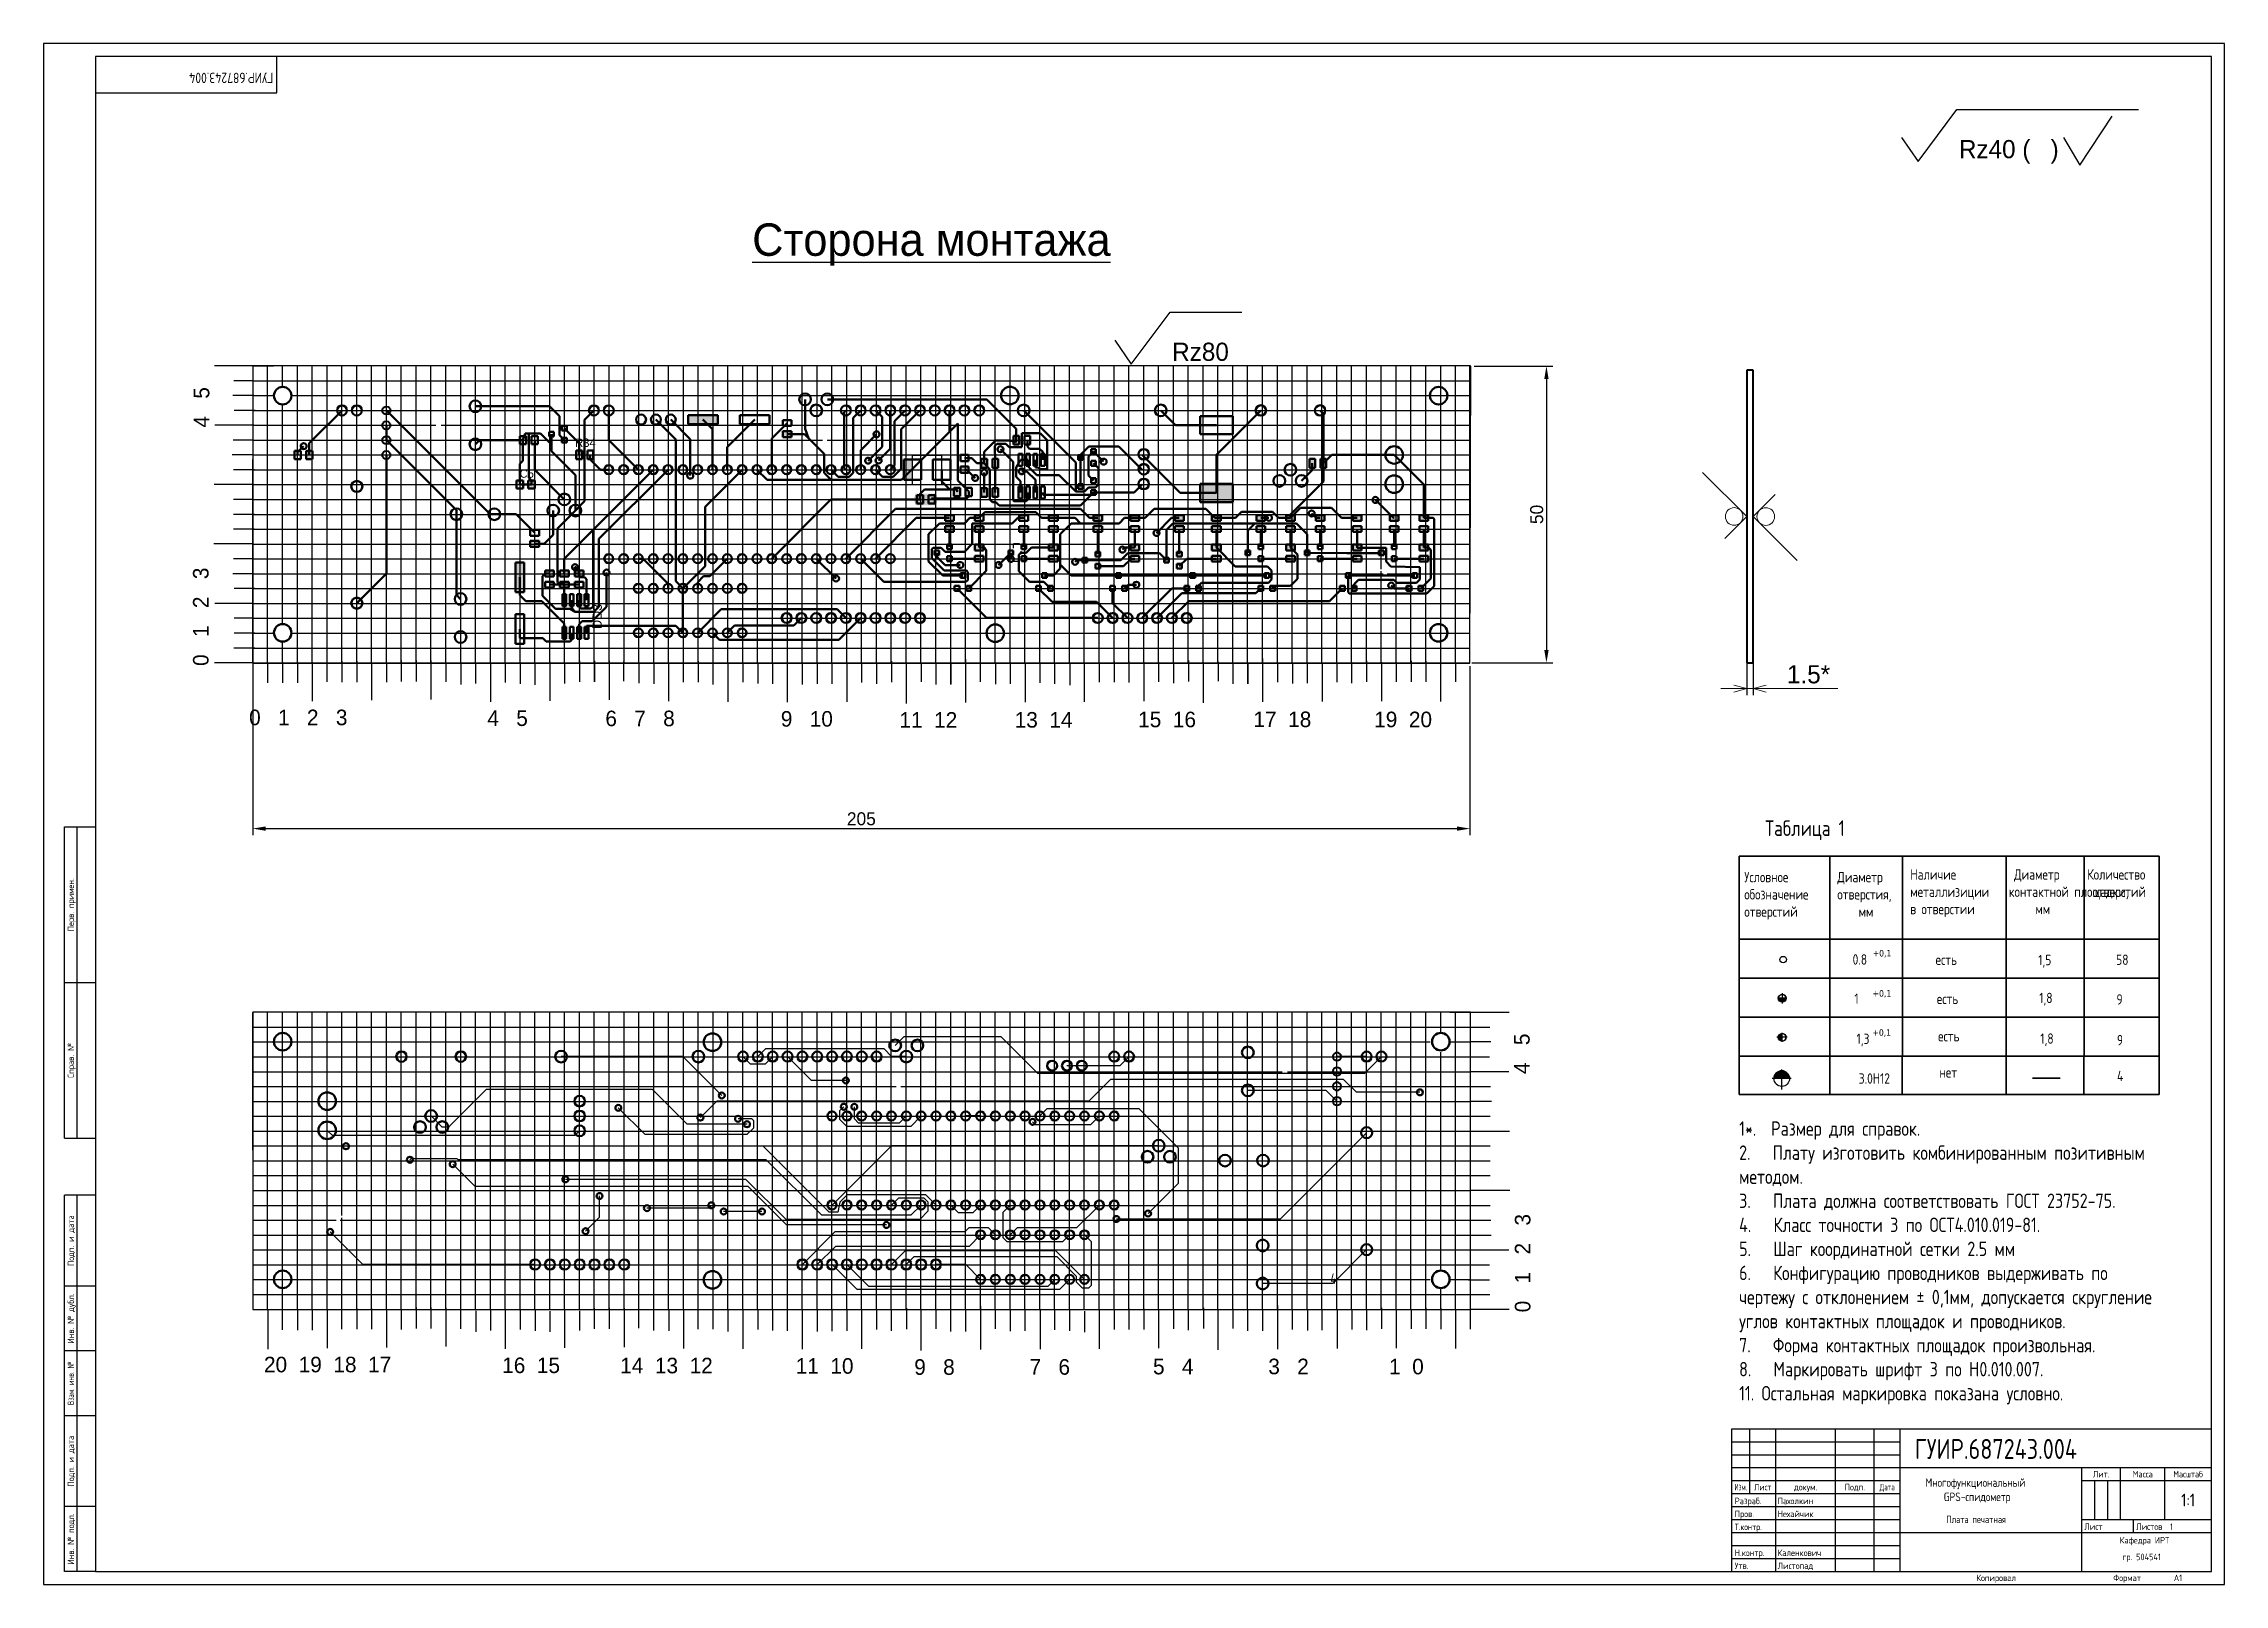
# Model space of a CAD drawing. Extents: x 2461 to 2881, y 576 to 873.
import ezdxf
from ezdxf.enums import TextEntityAlignment as Align

# ---------------------------------------------------------------- set-up
doc = ezdxf.new("R2010")
doc.units = 0
doc.header["$MEASUREMENT"] = 0
doc.linetypes.add('SOLID', pattern=[0])
doc.layers.get('0').update_dxf_attribs({"linetype": 'CONTINUOUS'})
doc.layers.get('DEFPOINTS').update_dxf_attribs({"linetype": 'CONTINUOUS'})
for name, color, linetype, lineweight in [('0.25-STAMP', 7, 'CONTINUOUS', 25), ('0.25-TEXT', 7, 'CONTINUOUS', 25), ('0.3-STAMP', 7, 'CONTINUOUS', 30), ('BOTTOM', 7, 'CONTINUOUS', 30), ('KONTUR', 7, 'CONTINUOUS', 30), ('TOP', 7, 'CONTINUOUS', 50), ('TopLayer', 7, 'CONTINUOUS', 80), ('Вспомогательный', 7, 'CONTINUOUS', 9), ('Основная', 7, 'CONTINUOUS', 40), ('Рамка А1', 7, 'CONTINUOUS', 25), ('стрелки', 7, 'CONTINUOUS', 20), ('текст', 7, 'CONTINUOUS', 30), ('тонкая', 7, 'CONTINUOUS', 20)]:
    doc.layers.add(name, color=color, linetype=linetype, lineweight=lineweight)
for name, color, linetype in [('BOARD', 7, 'CONTINUOUS'), ('DVCTOP', 7, 'SOLID'), ('TOP_PASTE', 8, 'CONTINUOUS'), ('TOP_SILK', 7, 'CONTINUOUS')]:
    doc.layers.add(name, color=color, linetype=linetype)
doc.styles.add('GOSTA', font='12_100229_1.ttf')
doc.styles.add('ГОСТ 2.304', font='cs_gost2304.shx')
doc.dimstyles.new('GOST', dxfattribs={"dimtxt": 3.5, "dimasz": 2.5, "dimexe": 1.25, "dimexo": 0, "dimgap": 1, "dimtad": 1, "dimlfac": 0.4, "dimzin": 9, "dimtxsty": 'GOSTA', "dimblk": 'OPEN30', "dimcen": 2.5, "dimclrd": 256, "dimadec": 0, "dimazin": 0, "dimtp": 0.2, "dimtm": 0.2, "dimtfac": 1, "dimtmove": 0, "dimatfit": 3, "dimldrblk": 'OPEN30', "dimfxl": 1, "dimlwd": -1, "dimarcsym": 0})
doc.dimstyles.get("Standard").update_dxf_attribs({"dimtxt": 3, "dimasz": 3, "dimexe": 2.5, "dimexo": 2.5, "dimgap": 1.5, "dimtad": 0, "dimtih": 1, "dimtoh": 1, "dimdec": 4, "dimzin": 0, "dimdsep": 46, "dimtxsty": 'Standard', "dimcen": -3, "dimdle": 1.25, "dimadec": 0, "dimazin": 0, "dimtfac": 0.75, "dimtdec": 4, "dimtofl": 0, "dimtmove": 0, "dimatfit": 3, "dimfxl": 1, "dimtvp": 1.5, "dimtolj": 1, "dimtzin": 0, "dimarcsym": 0})

msp = doc.modelspace()

# ---------------------------------------------------------------- texts
for s, p in [('Rz40 (   )', (2830.094, 851.41065)), ('Rz80  ', (2678.39101, 812.34771))]:
    msp.add_text(s, height=3.5).set_placement(p)
at = {"lineweight": 35, "attachment_point": 1}
for s, insert, char_height, width in [('{\\fGOST type A|b0|i0|c204|p2;Таблица 1}', (2792.72566, 723.7606), 3, 33), ('{\\fGOST type A|b0|i0|c204|p2;Условное\\Pобозначение отверстий}', (2788.71428, 713.84242), 2, 15), ('{\\fGOST type A|b0|i0|c204|p2;Диаметр\\Pотверстия,\\P    мм}', (2806.65303, 713.84242), 2, 12.5), ('{\\fGOST type A|b0|i0|c204|p2;Наличие \\Pметаллизиции\\Pв отверстии}', (2820.71428, 714.34242), 2, 21), ('{\\fGOST type A|b0|i0|c204|p2; Диаметр\\Pконтактной площадки,\\P     мм}', (2839.71428, 714.34242), 2, 22), ('{\\fGOST type A|b0|i0|c204|p2;Количество\\P отверстий}', (2854.84561, 714.34242), 2, 26.5), ('{\\fGOST type A|b0|i0|c204|p2;0.8}', (2809.59619, 697.95669), 2, 15.3996), ('{\\fGOST type A|b0|i0|c204|p2;есть}', (2825.59388, 697.90777), 2, 15.3996), ('{\\fGOST type A|b0|i0|c0|p2;1,5}', (2845.3875, 697.85121), 2, 15.3996), ('{\\fGOST type A|b0|i0|c204|p2;58}', (2860.41002, 697.90747), 2, 15.3996), ('{\\fGOST type A|b0|i0|c0|p2;1}', (2809.94515, 690.39975), 2, 15.3996), ('{\\fGOST type A|b0|i0|c204|p2;есть}', (2825.83751, 690.36293), 2, 15.3996), ('{\\fGOST type A|b0|i0|c0|p2;1,\\fGOST type A|b0|i0|c204|p2;8}', (2845.57959, 690.53547), 2, 15.3996), ('{\\fGOST type A|b0|i0|c204|p2;9}', (2860.48296, 690.2527), 2, 15.3996), ('{\\fGOST type A|b0|i0|c204|p2;1,3}', (2810.35227, 682.66843), 2, 15.3996), ('{\\fGOST type A|b0|i0|c204|p2;есть}', (2826.08114, 683.15694), 2, 15.3996), ('{\\fGOST type A|b0|i0|c0|p2;1,\\fGOST type A|b0|i0|c204|p2;8}', (2845.78551, 682.70729), 2, 15.3996), ('{\\fGOST type A|b0|i0|c204|p2;9}', (2860.5559, 682.41568), 2, 15.3996), ('{\\fGOST type A|b0|i0|c0|p2;3.0H12}', (2810.78229, 675.01235), 2, 15.3996), ('{\\fGOST type A|b0|i0|c204|p2;нет}', (2826.32477, 676.1853), 2, 15.3996), ('{\\fGOST type A|b0|i0|c204|p2; 4}', (2859.56268, 675.49903), 2, 6.3919), ('{\\fGOST type A|b0|i0|c204|p2; 4}', (2707.85969, 636.43608), 2, 6.3919)]:
    msp.add_mtext(s, dxfattribs=dict(at, insert=insert, char_height=char_height, width=width))
at = {"char_height": 1.25, "width": 2.09175, "attachment_point": 1}
for insert in [(2813.48449, 698.77825), (2813.45844, 691.03857), (2813.43174, 683.4866)]:
    msp.add_mtext('{\\fTahoma|b0|i0|c204|p32;+0,1}', dxfattribs=dict(at, insert=insert))
at = {"layer": 'BOARD'}
for s, p in [('6   7   8', (2569.09967, 741.91724)), ('14  13  12', (2571.96421, 617.18012))]:
    msp.add_text(s, height=3, dxfattribs=at).set_placement(p)
at = {"layer": 'BOARD', "char_height": 3, "rotation": 90}
for s, insert, attachment_point in [('4   5      ', (2489.73503, 799.47154), 1), ('0   1   2   3   ', (2489.58548, 753.53789), 1), ('4   5      ', (2747.3636, 674.86659), 7), ('0   1   2   3   ', (2747.51315, 628.93294), 7)]:
    msp.add_mtext(s, dxfattribs=dict(at, insert=insert, attachment_point=attachment_point))
at = {"layer": 'BOARD', "char_height": 3, "attachment_point": 1}
for s, insert in [('0   1   2   3   ', (2500.40836, 745.11119)), ('4   5      ', (2546.34201, 744.96164)), ('9   10      \\P   ', (2602.93164, 744.8376)), ('11  12   ', (2625.79352, 744.62857)), ('13  14   ', (2648.02568, 744.64952)), ('15  16   ', (2671.83351, 744.71915)), ('17  18\\P   ', (2694.06567, 744.7401)), ('19  20\\P   ', (2717.34615, 744.7234)), ('20  19  18  17   ', (2503.27291, 620.37406)), ('16  15      ', (2549.20656, 620.22451)), ('11  10\\P      \\P   ', (2605.79619, 620.10047)), ('9   8   ', (2628.65807, 619.89144)), ('7   6   ', (2650.89023, 619.91239)), ('5   4   ', (2674.69806, 619.98203)), ('3   2   ', (2696.93022, 620.00297)), ('1  0\\P\\P   ', (2720.2107, 619.98627))]:
    msp.add_mtext(s, dxfattribs=dict(at, insert=insert))
at = {"layer": 'DVCTOP', "linetype": 'SOLID', "lineweight": 50, "insert": (2787.71428, 665.74388), "char_height": 2.78184375, "width": 80.51534, "attachment_point": 1}
msp.add_mtext('{\\fGOST type A|b0|i0|c204|p2;1*.  Размер для справок.\\P2.   Плату изготовить комбинированным позитивным методом.\\P3.   Плата должна соответствовать ГОСТ 23752-75.\\P4.   Класс точности 3 по ОСТ4.010.019-81.\\P5.   Шаг координатной сетки 2.5 мм \\P6.   Конфигурацию проводников выдерживать по чертежу с отклонением ± 0,1мм, допускается скругление углов контактных площадок и проводников.\\P7.   Форма контактных площадок произвольная.\\P8.   Маркировать шрифт 3 по Н0.010.007.\\P11. Остальная маркировка показана условно.}', dxfattribs=at)
at = {"layer": 'стрелки', "insert": (2505.07288, 865.88715), "char_height": 2, "attachment_point": 1, "rotation": 180, "style": 'ГОСТ 2.304'}
msp.add_mtext_dynamic_manual_height_columns('ГУИР.687243.004 ', width=111.2962126, gutter_width=12.5, heights=[0], dxfattribs=at)
at = {"layer": 'стрелки', "attachment_point": 1, "style": 'ГОСТ 2.304'}
for s, width, heights, insert, char_height in [('ГУИР.687243.004 ', 111.2962126, [0], (2821.58579, 604.52699), 3.85), ('\\pi17.367;Многофункциональный\\P\\pi20.039; GPS-спидометр', 62.6278337, [0], (2806.28189, 596.94573), 1.65), ('\\pi0.37023;Плата печатная', 18.9428369, [1.375], (2827.2918, 589.71306), 1.375)]:
    msp.add_mtext_dynamic_manual_height_columns(s, width=width, gutter_width=12.5, heights=heights, dxfattribs=dict(at, insert=insert, char_height=char_height))
at = {"layer": 'текст', "insert": (2597.4103, 838.84138), "char_height": 6.25, "width": 68.8514711, "attachment_point": 1, "style": 'GOSTA'}
msp.add_mtext('{\\LСторона монтажа}', dxfattribs=at)

# ---------------------------------------------------------------- blocks, each defined once
blk = doc.blocks.new('SHAPE_OV_1181_1181_0_0_0_0')
at = {"linetype": 'Continuous'}
for start, end in [(90, 270), (270, 90)]:
    blk.add_arc((0, 0), 1.5, start, end, dxfattribs=at)
blk = doc.blocks.new('20R10')
at = {"layer": 'BOTTOM'}
blk.add_blockref('SHAPE_OV_1181_1181_0_0_0_0', (0, 0), dxfattribs=at)
at = {"layer": 'TOP'}
blk.add_blockref('SHAPE_OV_1181_1181_0_0_0_0', (0, 0), dxfattribs=at)
blk = doc.blocks.new('UNIT_CIRCLE')
at = {"linetype": 'Continuous'}
blk.add_circle((0, 0), 0.5, dxfattribs=at)
blk = doc.blocks.new('SHAPE_EL_400_400_0_0_0_0')
at = {"xscale": 1.016, "yscale": 1.016, "zscale": 1.016}
blk.add_blockref('UNIT_CIRCLE', (0, 0), dxfattribs=at)
blk = doc.blocks.new('_DEFAULT_VIA5')
at = {"layer": 'BOTTOM'}
blk.add_blockref('SHAPE_EL_400_400_0_0_0_0', (0, 0), dxfattribs=at)
at = {"layer": 'TOP'}
blk.add_blockref('SHAPE_EL_400_400_0_0_0_0', (0, 0), dxfattribs=at)
blk = doc.blocks.new('_DEFAULT_VIA88')
at = {"layer": 'BOTTOM'}
blk.add_blockref('SHAPE_EL_400_400_0_0_0_0', (0, 0), dxfattribs=at)
at = {"layer": 'TOP'}
blk.add_blockref('SHAPE_EL_400_400_0_0_0_0', (0, 0), dxfattribs=at)
blk = doc.blocks.new('_DEFAULT_VIA94')
at = {"layer": 'BOTTOM'}
blk.add_blockref('SHAPE_EL_400_400_0_0_0_0', (0, 0), dxfattribs=at)
at = {"layer": 'TOP'}
blk.add_blockref('SHAPE_EL_400_400_0_0_0_0', (0, 0), dxfattribs=at)
blk = doc.blocks.new('_DEFAULT_VIA63')
at = {"layer": 'BOTTOM'}
blk.add_blockref('SHAPE_EL_400_400_0_0_0_0', (0, 0), dxfattribs=at)
at = {"layer": 'TOP'}
blk.add_blockref('SHAPE_EL_400_400_0_0_0_0', (0, 0), dxfattribs=at)
blk = doc.blocks.new('_DEFAULT_VIA78')
at = {"layer": 'BOTTOM'}
blk.add_blockref('SHAPE_EL_400_400_0_0_0_0', (0, 0), dxfattribs=at)
at = {"layer": 'TOP'}
blk.add_blockref('SHAPE_EL_400_400_0_0_0_0', (0, 0), dxfattribs=at)
blk = doc.blocks.new('SHAPE_SQ_393_590_0_0_0_0')
at = {"linetype": 'Continuous'}
for p, q in [((0.5, 0.75), (-0.5, 0.75)), ((-0.5, 0.75), (-0.5, -0.75)), ((0.5, -0.75), (0.5, 0.75)), ((-0.5, -0.75), (0.5, -0.75))]:
    blk.add_line(p, q, dxfattribs=at)
blk = doc.blocks.new('P_SX11Y16DOT__1_59')
at = {"layer": 'TOP'}
blk.add_blockref('SHAPE_SQ_393_590_0_0_0_0', (0, 0), dxfattribs=at)
at = {"layer": 'TOP_PASTE'}
blk.add_blockref('SHAPE_SQ_393_590_0_0_0_0', (0, 0), dxfattribs=at)
blk = doc.blocks.new('P_SX11Y16DOT__1_16')
at = {"layer": 'TOP'}
blk.add_blockref('SHAPE_SQ_393_590_0_0_0_0', (0, 0), dxfattribs=at)
at = {"layer": 'TOP_PASTE'}
blk.add_blockref('SHAPE_SQ_393_590_0_0_0_0', (0, 0), dxfattribs=at)
blk = doc.blocks.new('R9')
at = {"rotation": 90}
for name, p in [('P_SX11Y16DOT__1_59', (180.34, 80.645)), ('P_SX11Y16DOT__1_16', (180.34, 78.74))]:
    blk.add_blockref(name, p, dxfattribs=at)
blk = doc.blocks.new('_DEFAULT_VIA69')
at = {"layer": 'BOTTOM'}
blk.add_blockref('SHAPE_EL_400_400_0_0_0_0', (0, 0), dxfattribs=at)
at = {"layer": 'TOP'}
blk.add_blockref('SHAPE_EL_400_400_0_0_0_0', (0, 0), dxfattribs=at)
blk = doc.blocks.new('_DEFAULT_VIA9')
at = {"layer": 'BOTTOM'}
blk.add_blockref('SHAPE_EL_400_400_0_0_0_0', (0, 0), dxfattribs=at)
at = {"layer": 'TOP'}
blk.add_blockref('SHAPE_EL_400_400_0_0_0_0', (0, 0), dxfattribs=at)
blk = doc.blocks.new('_DEFAULT_VIA95')
at = {"layer": 'BOTTOM'}
blk.add_blockref('SHAPE_EL_400_400_0_0_0_0', (0, 0), dxfattribs=at)
at = {"layer": 'TOP'}
blk.add_blockref('SHAPE_EL_400_400_0_0_0_0', (0, 0), dxfattribs=at)
blk = doc.blocks.new('_DEFAULT_VIA3')
at = {"layer": 'BOTTOM'}
blk.add_blockref('SHAPE_EL_400_400_0_0_0_0', (0, 0), dxfattribs=at)
at = {"layer": 'TOP'}
blk.add_blockref('SHAPE_EL_400_400_0_0_0_0', (0, 0), dxfattribs=at)
blk = doc.blocks.new('P_SX11Y16DOT__1_96')
at = {"layer": 'TOP'}
blk.add_blockref('SHAPE_SQ_393_590_0_0_0_0', (0, 0), dxfattribs=at)
at = {"layer": 'TOP_PASTE'}
blk.add_blockref('SHAPE_SQ_393_590_0_0_0_0', (0, 0), dxfattribs=at)
blk = doc.blocks.new('P_SX11Y16DOT__1_55')
at = {"layer": 'TOP'}
blk.add_blockref('SHAPE_SQ_393_590_0_0_0_0', (0, 0), dxfattribs=at)
at = {"layer": 'TOP_PASTE'}
blk.add_blockref('SHAPE_SQ_393_590_0_0_0_0', (0, 0), dxfattribs=at)
blk = doc.blocks.new('R4')
for name, p in [('P_SX11Y16DOT__1_55', (191.77, 93.98)), ('P_SX11Y16DOT__1_96', (193.675, 93.98))]:
    blk.add_blockref(name, p)
blk = doc.blocks.new('_DEFAULT_VIA27')
at = {"layer": 'BOTTOM'}
blk.add_blockref('SHAPE_EL_400_400_0_0_0_0', (0, 0), dxfattribs=at)
at = {"layer": 'TOP'}
blk.add_blockref('SHAPE_EL_400_400_0_0_0_0', (0, 0), dxfattribs=at)
blk = doc.blocks.new('_DEFAULT_VIA62')
at = {"layer": 'BOTTOM'}
blk.add_blockref('SHAPE_EL_400_400_0_0_0_0', (0, 0), dxfattribs=at)
at = {"layer": 'TOP'}
blk.add_blockref('SHAPE_EL_400_400_0_0_0_0', (0, 0), dxfattribs=at)
blk = doc.blocks.new('P_SX11Y16DOT__1_68')
at = {"layer": 'TOP'}
blk.add_blockref('SHAPE_SQ_393_590_0_0_0_0', (0, 0), dxfattribs=at)
at = {"layer": 'TOP_PASTE'}
blk.add_blockref('SHAPE_SQ_393_590_0_0_0_0', (0, 0), dxfattribs=at)
blk = doc.blocks.new('P_SX11Y16DOT__1_31')
at = {"layer": 'TOP'}
blk.add_blockref('SHAPE_SQ_393_590_0_0_0_0', (0, 0), dxfattribs=at)
at = {"layer": 'TOP_PASTE'}
blk.add_blockref('SHAPE_SQ_393_590_0_0_0_0', (0, 0), dxfattribs=at)
blk = doc.blocks.new('R18')
at = {"rotation": 90}
for name, p in [('P_SX11Y16DOT__1_68', (226.06, 80.645)), ('P_SX11Y16DOT__1_31', (226.06, 78.74))]:
    blk.add_blockref(name, p, dxfattribs=at)
blk = doc.blocks.new('P_SX11Y16DOT__1_63')
at = {"layer": 'TOP'}
blk.add_blockref('SHAPE_SQ_393_590_0_0_0_0', (0, 0), dxfattribs=at)
at = {"layer": 'TOP_PASTE'}
blk.add_blockref('SHAPE_SQ_393_590_0_0_0_0', (0, 0), dxfattribs=at)
blk = doc.blocks.new('P_SX11Y16DOT__1_42')
at = {"layer": 'TOP'}
blk.add_blockref('SHAPE_SQ_393_590_0_0_0_0', (0, 0), dxfattribs=at)
at = {"layer": 'TOP_PASTE'}
blk.add_blockref('SHAPE_SQ_393_590_0_0_0_0', (0, 0), dxfattribs=at)
blk = doc.blocks.new('R19')
at = {"rotation": 90}
for name, p in [('P_SX11Y16DOT__1_63', (233.68, 80.645)), ('P_SX11Y16DOT__1_42', (233.68, 78.74))]:
    blk.add_blockref(name, p, dxfattribs=at)
blk = doc.blocks.new('_DEFAULT_VIA64')
at = {"layer": 'BOTTOM'}
blk.add_blockref('SHAPE_EL_400_400_0_0_0_0', (0, 0), dxfattribs=at)
at = {"layer": 'TOP'}
blk.add_blockref('SHAPE_EL_400_400_0_0_0_0', (0, 0), dxfattribs=at)
blk = doc.blocks.new('P_SX11Y16DOT__1_65')
at = {"layer": 'TOP'}
blk.add_blockref('SHAPE_SQ_393_590_0_0_0_0', (0, 0), dxfattribs=at)
at = {"layer": 'TOP_PASTE'}
blk.add_blockref('SHAPE_SQ_393_590_0_0_0_0', (0, 0), dxfattribs=at)
blk = doc.blocks.new('P_SX11Y16DOT__1_52')
at = {"layer": 'TOP'}
blk.add_blockref('SHAPE_SQ_393_590_0_0_0_0', (0, 0), dxfattribs=at)
at = {"layer": 'TOP_PASTE'}
blk.add_blockref('SHAPE_SQ_393_590_0_0_0_0', (0, 0), dxfattribs=at)
blk = doc.blocks.new('R25')
at = {"rotation": 90}
for name, p in [('P_SX11Y16DOT__1_65', (256.54, 80.645)), ('P_SX11Y16DOT__1_52', (256.54, 78.74))]:
    blk.add_blockref(name, p, dxfattribs=at)
blk = doc.blocks.new('P_SX11Y16DOT__1_90')
at = {"layer": 'TOP'}
blk.add_blockref('SHAPE_SQ_393_590_0_0_0_0', (0, 0), dxfattribs=at)
at = {"layer": 'TOP_PASTE'}
blk.add_blockref('SHAPE_SQ_393_590_0_0_0_0', (0, 0), dxfattribs=at)
blk = doc.blocks.new('P_SX11Y16DOT__1_88')
at = {"layer": 'TOP'}
blk.add_blockref('SHAPE_SQ_393_590_0_0_0_0', (0, 0), dxfattribs=at)
at = {"layer": 'TOP_PASTE'}
blk.add_blockref('SHAPE_SQ_393_590_0_0_0_0', (0, 0), dxfattribs=at)
blk = doc.blocks.new('R31')
at = {"rotation": 270}
for name, p in [('P_SX11Y16DOT__1_88', (116.84, 71.12)), ('P_SX11Y16DOT__1_90', (116.84, 69.215))]:
    blk.add_blockref(name, p, dxfattribs=at)
blk = doc.blocks.new('P_SX11Y16DOT__1_93')
at = {"layer": 'TOP'}
blk.add_blockref('SHAPE_SQ_393_590_0_0_0_0', (0, 0), dxfattribs=at)
at = {"layer": 'TOP_PASTE'}
blk.add_blockref('SHAPE_SQ_393_590_0_0_0_0', (0, 0), dxfattribs=at)
blk = doc.blocks.new('P_SX11Y16DOT__1_92')
at = {"layer": 'TOP'}
blk.add_blockref('SHAPE_SQ_393_590_0_0_0_0', (0, 0), dxfattribs=at)
at = {"layer": 'TOP_PASTE'}
blk.add_blockref('SHAPE_SQ_393_590_0_0_0_0', (0, 0), dxfattribs=at)
blk = doc.blocks.new('R34')
for name, p in [('P_SX11Y16DOT__1_92', (116.84, 91.44)), ('P_SX11Y16DOT__1_93', (118.75, 91.44))]:
    blk.add_blockref(name, p)
at = {"layer": 'TOP_SILK'}
blk.add_text('R34', height=1.44, dxfattribs=at).set_placement((116.15, 92.81))
blk = doc.blocks.new('SHAPE_SQ_320_320_0_0_0_0')
at = {"linetype": 'Continuous'}
for p, q in [((0.4064, 0.4064), (-0.4064, 0.4064)), ((-0.4064, 0.4064), (-0.4064, -0.4064)), ((0.4064, -0.4064), (0.4064, 0.4064)), ((-0.4064, -0.4064), (0.4064, -0.4064))]:
    blk.add_line(p, q, dxfattribs=at)
blk = doc.blocks.new('P_SX32Y32D0T69')
at = {"layer": 'TOP'}
blk.add_blockref('SHAPE_SQ_320_320_0_0_0_0', (0, 0), dxfattribs=at)
at = {"layer": 'TOP_PASTE'}
blk.add_blockref('SHAPE_SQ_320_320_0_0_0_0', (0, 0), dxfattribs=at)
blk = doc.blocks.new('P_SX32Y32D0T15')
at = {"layer": 'TOP'}
blk.add_blockref('SHAPE_SQ_320_320_0_0_0_0', (0, 0), dxfattribs=at)
at = {"layer": 'TOP_PASTE'}
blk.add_blockref('SHAPE_SQ_320_320_0_0_0_0', (0, 0), dxfattribs=at)
blk = doc.blocks.new('P_SX32Y32D0T16')
at = {"layer": 'TOP'}
blk.add_blockref('SHAPE_SQ_320_320_0_0_0_0', (0, 0), dxfattribs=at)
at = {"layer": 'TOP_PASTE'}
blk.add_blockref('SHAPE_SQ_320_320_0_0_0_0', (0, 0), dxfattribs=at)
blk = doc.blocks.new('VT4')
at = {"rotation": 90}
for name, p in [('P_SX32Y32D0T69', (178.1302, 74.676)), ('P_SX32Y32D0T16', (180.34, 75.692)), ('P_SX32Y32D0T15', (180.34, 73.66))]:
    blk.add_blockref(name, p, dxfattribs=at)
blk = doc.blocks.new('P_SX11Y16DOT__1_6')
at = {"layer": 'TOP'}
blk.add_blockref('SHAPE_SQ_393_590_0_0_0_0', (0, 0), dxfattribs=at)
at = {"layer": 'TOP_PASTE'}
blk.add_blockref('SHAPE_SQ_393_590_0_0_0_0', (0, 0), dxfattribs=at)
blk = doc.blocks.new('P_SX11Y16DOT__1_9')
at = {"layer": 'TOP'}
blk.add_blockref('SHAPE_SQ_393_590_0_0_0_0', (0, 0), dxfattribs=at)
at = {"layer": 'TOP_PASTE'}
blk.add_blockref('SHAPE_SQ_393_590_0_0_0_0', (0, 0), dxfattribs=at)
blk = doc.blocks.new('R2')
for name, p in [('P_SX11Y16DOT__1_9', (186.27, 85)), ('P_SX11Y16DOT__1_6', (188.175, 85))]:
    blk.add_blockref(name, p)
blk = doc.blocks.new('R3')
for name, p in [('P_SX11Y16DOT__1_55', (186.27, 90)), ('P_SX11Y16DOT__1_6', (188.175, 90))]:
    blk.add_blockref(name, p)
blk = doc.blocks.new('P_SX11Y16DOT__1_34')
at = {"layer": 'TOP'}
blk.add_blockref('SHAPE_SQ_393_590_0_0_0_0', (0, 0), dxfattribs=at)
at = {"layer": 'TOP_PASTE'}
blk.add_blockref('SHAPE_SQ_393_590_0_0_0_0', (0, 0), dxfattribs=at)
blk = doc.blocks.new('R17')
at = {"rotation": 90}
for name, p in [('P_SX11Y16DOT__1_31', (226.06, 75.565)), ('P_SX11Y16DOT__1_34', (226.06, 73.66))]:
    blk.add_blockref(name, p, dxfattribs=at)
blk = doc.blocks.new('P_SX32Y32D0T41')
at = {"layer": 'TOP'}
blk.add_blockref('SHAPE_SQ_320_320_0_0_0_0', (0, 0), dxfattribs=at)
at = {"layer": 'TOP_PASTE'}
blk.add_blockref('SHAPE_SQ_320_320_0_0_0_0', (0, 0), dxfattribs=at)
blk = doc.blocks.new('P_SX32Y32D0T42')
at = {"layer": 'TOP'}
blk.add_blockref('SHAPE_SQ_320_320_0_0_0_0', (0, 0), dxfattribs=at)
at = {"layer": 'TOP_PASTE'}
blk.add_blockref('SHAPE_SQ_320_320_0_0_0_0', (0, 0), dxfattribs=at)
blk = doc.blocks.new('VT13')
at = {"rotation": 90}
for name, p in [('P_SX32Y32D0T69', (231.4702, 74.676)), ('P_SX32Y32D0T42', (233.68, 75.692)), ('P_SX32Y32D0T41', (233.68, 73.66))]:
    blk.add_blockref(name, p, dxfattribs=at)
blk = doc.blocks.new('P_SX32Y32D0T51')
at = {"layer": 'TOP'}
blk.add_blockref('SHAPE_SQ_320_320_0_0_0_0', (0, 0), dxfattribs=at)
at = {"layer": 'TOP_PASTE'}
blk.add_blockref('SHAPE_SQ_320_320_0_0_0_0', (0, 0), dxfattribs=at)
blk = doc.blocks.new('P_SX32Y32D0T52')
at = {"layer": 'TOP'}
blk.add_blockref('SHAPE_SQ_320_320_0_0_0_0', (0, 0), dxfattribs=at)
at = {"layer": 'TOP_PASTE'}
blk.add_blockref('SHAPE_SQ_320_320_0_0_0_0', (0, 0), dxfattribs=at)
blk = doc.blocks.new('VT16')
at = {"rotation": 90}
for name, p in [('P_SX32Y32D0T69', (254.3302, 74.676)), ('P_SX32Y32D0T52', (256.54, 75.692)), ('P_SX32Y32D0T51', (256.54, 73.66))]:
    blk.add_blockref(name, p, dxfattribs=at)
blk = doc.blocks.new('_DEFAULT_VIA2')
at = {"layer": 'BOTTOM'}
blk.add_blockref('SHAPE_EL_400_400_0_0_0_0', (0, 0), dxfattribs=at)
at = {"layer": 'TOP'}
blk.add_blockref('SHAPE_EL_400_400_0_0_0_0', (0, 0), dxfattribs=at)
blk = doc.blocks.new('_DEFAULT_VIA65')
at = {"layer": 'BOTTOM'}
blk.add_blockref('SHAPE_EL_400_400_0_0_0_0', (0, 0), dxfattribs=at)
at = {"layer": 'TOP'}
blk.add_blockref('SHAPE_EL_400_400_0_0_0_0', (0, 0), dxfattribs=at)
blk = doc.blocks.new('_DEFAULT_VIA89')
at = {"layer": 'BOTTOM'}
blk.add_blockref('SHAPE_EL_400_400_0_0_0_0', (0, 0), dxfattribs=at)
at = {"layer": 'TOP'}
blk.add_blockref('SHAPE_EL_400_400_0_0_0_0', (0, 0), dxfattribs=at)
blk = doc.blocks.new('SHAPE_SQ_433_551_0_0_0_0')
at = {"linetype": 'Continuous'}
for p, q in [((0.55, 0.7), (-0.55, 0.7)), ((-0.55, 0.7), (-0.55, -0.7)), ((0.55, -0.7), (0.55, 0.7)), ((-0.55, -0.7), (0.55, -0.7))]:
    blk.add_line(p, q, dxfattribs=at)
blk = doc.blocks.new('P_SX11Y16DOT90')
at = {"layer": 'TOP'}
blk.add_blockref('SHAPE_SQ_433_551_0_0_0_0', (0, 0), dxfattribs=at)
at = {"layer": 'TOP_PASTE'}
blk.add_blockref('SHAPE_SQ_433_551_0_0_0_0', (0, 0), dxfattribs=at)
blk = doc.blocks.new('C5')
for p in [(106.68, 86.36), (108.68, 86.36)]:
    blk.add_blockref('P_SX11Y16DOT90', p)
at = {"layer": 'TOP_SILK'}
blk.add_text('C5', height=1.44, dxfattribs=at).set_placement((106.63, 87.53))
blk = doc.blocks.new('P_SX11Y16DOT__1_83')
at = {"layer": 'TOP'}
blk.add_blockref('SHAPE_SQ_393_590_0_0_0_0', (0, 0), dxfattribs=at)
at = {"layer": 'TOP_PASTE'}
blk.add_blockref('SHAPE_SQ_393_590_0_0_0_0', (0, 0), dxfattribs=at)
blk = doc.blocks.new('R30')
at = {"rotation": 90}
for name, p in [('P_SX11Y16DOT__1_83', (152.5, 96.905)), ('P_SX11Y16DOT__1_90', (152.5, 95))]:
    blk.add_blockref(name, p, dxfattribs=at)
blk = doc.blocks.new('P_SX11Y16DOT91')
at = {"layer": 'TOP'}
blk.add_blockref('SHAPE_SQ_433_551_0_0_0_0', (0, 0), dxfattribs=at)
at = {"layer": 'TOP_PASTE'}
blk.add_blockref('SHAPE_SQ_433_551_0_0_0_0', (0, 0), dxfattribs=at)
blk = doc.blocks.new('C8')
for name, p in [('P_SX11Y16DOT91', (181.61, 85.09)), ('P_SX11Y16DOT90', (183.61, 85.09))]:
    blk.add_blockref(name, p)
blk = doc.blocks.new('_DEFAULT_VIA80')
at = {"layer": 'BOTTOM'}
blk.add_blockref('SHAPE_EL_400_400_0_0_0_0', (0, 0), dxfattribs=at)
at = {"layer": 'TOP'}
blk.add_blockref('SHAPE_EL_400_400_0_0_0_0', (0, 0), dxfattribs=at)
blk = doc.blocks.new('_DEFAULT_VIA67')
at = {"layer": 'BOTTOM'}
blk.add_blockref('SHAPE_EL_400_400_0_0_0_0', (0, 0), dxfattribs=at)
at = {"layer": 'TOP'}
blk.add_blockref('SHAPE_EL_400_400_0_0_0_0', (0, 0), dxfattribs=at)
blk = doc.blocks.new('P_SX11Y16DOT__1_61')
at = {"layer": 'TOP'}
blk.add_blockref('SHAPE_SQ_393_590_0_0_0_0', (0, 0), dxfattribs=at)
at = {"layer": 'TOP_PASTE'}
blk.add_blockref('SHAPE_SQ_393_590_0_0_0_0', (0, 0), dxfattribs=at)
blk = doc.blocks.new('P_SX11Y16DOT__1_29')
at = {"layer": 'TOP'}
blk.add_blockref('SHAPE_SQ_393_590_0_0_0_0', (0, 0), dxfattribs=at)
at = {"layer": 'TOP_PASTE'}
blk.add_blockref('SHAPE_SQ_393_590_0_0_0_0', (0, 0), dxfattribs=at)
blk = doc.blocks.new('R13')
at = {"rotation": 90}
for name, p in [('P_SX11Y16DOT__1_61', (205.74, 80.645)), ('P_SX11Y16DOT__1_29', (205.74, 78.74))]:
    blk.add_blockref(name, p, dxfattribs=at)
blk = doc.blocks.new('P_SX11Y16DOT__1_27')
at = {"layer": 'TOP'}
blk.add_blockref('SHAPE_SQ_393_590_0_0_0_0', (0, 0), dxfattribs=at)
at = {"layer": 'TOP_PASTE'}
blk.add_blockref('SHAPE_SQ_393_590_0_0_0_0', (0, 0), dxfattribs=at)
blk = doc.blocks.new('R15')
at = {"rotation": 90}
for name, p in [('P_SX11Y16DOT__1_68', (212.09, 80.645)), ('P_SX11Y16DOT__1_27', (212.09, 78.74))]:
    blk.add_blockref(name, p, dxfattribs=at)
blk = doc.blocks.new('P_SX11Y16DOT__1_60')
at = {"layer": 'TOP'}
blk.add_blockref('SHAPE_SQ_393_590_0_0_0_0', (0, 0), dxfattribs=at)
at = {"layer": 'TOP_PASTE'}
blk.add_blockref('SHAPE_SQ_393_590_0_0_0_0', (0, 0), dxfattribs=at)
blk = doc.blocks.new('P_SX11Y16DOT__1_22')
at = {"layer": 'TOP'}
blk.add_blockref('SHAPE_SQ_393_590_0_0_0_0', (0, 0), dxfattribs=at)
at = {"layer": 'TOP_PASTE'}
blk.add_blockref('SHAPE_SQ_393_590_0_0_0_0', (0, 0), dxfattribs=at)
blk = doc.blocks.new('R10')
at = {"rotation": 90}
for name, p in [('P_SX11Y16DOT__1_60', (193.04, 80.645)), ('P_SX11Y16DOT__1_22', (193.04, 78.74))]:
    blk.add_blockref(name, p, dxfattribs=at)
blk = doc.blocks.new('P_SX11Y16DOT__1_18')
at = {"layer": 'TOP'}
blk.add_blockref('SHAPE_SQ_393_590_0_0_0_0', (0, 0), dxfattribs=at)
at = {"layer": 'TOP_PASTE'}
blk.add_blockref('SHAPE_SQ_393_590_0_0_0_0', (0, 0), dxfattribs=at)
blk = doc.blocks.new('R12')
at = {"rotation": 90}
for name, p in [('P_SX11Y16DOT__1_68', (198.12, 80.645)), ('P_SX11Y16DOT__1_18', (198.12, 78.74))]:
    blk.add_blockref(name, p, dxfattribs=at)
blk = doc.blocks.new('P_SX11Y16DOT__1_40')
at = {"layer": 'TOP'}
blk.add_blockref('SHAPE_SQ_393_590_0_0_0_0', (0, 0), dxfattribs=at)
at = {"layer": 'TOP_PASTE'}
blk.add_blockref('SHAPE_SQ_393_590_0_0_0_0', (0, 0), dxfattribs=at)
blk = doc.blocks.new('R21')
at = {"rotation": 90}
for name, p in [('P_SX11Y16DOT__1_68', (238.76, 80.645)), ('P_SX11Y16DOT__1_40', (238.76, 78.74))]:
    blk.add_blockref(name, p, dxfattribs=at)
blk = doc.blocks.new('P_SX11Y16DOT__1_64')
at = {"layer": 'TOP'}
blk.add_blockref('SHAPE_SQ_393_590_0_0_0_0', (0, 0), dxfattribs=at)
at = {"layer": 'TOP_PASTE'}
blk.add_blockref('SHAPE_SQ_393_590_0_0_0_0', (0, 0), dxfattribs=at)
blk = doc.blocks.new('P_SX11Y16DOT__1_47')
at = {"layer": 'TOP'}
blk.add_blockref('SHAPE_SQ_393_590_0_0_0_0', (0, 0), dxfattribs=at)
at = {"layer": 'TOP_PASTE'}
blk.add_blockref('SHAPE_SQ_393_590_0_0_0_0', (0, 0), dxfattribs=at)
blk = doc.blocks.new('R22')
at = {"rotation": 90}
for name, p in [('P_SX11Y16DOT__1_64', (243.84, 80.645)), ('P_SX11Y16DOT__1_47', (243.84, 78.74))]:
    blk.add_blockref(name, p, dxfattribs=at)
blk = doc.blocks.new('P_SX11Y16DOT__1_39')
at = {"layer": 'TOP'}
blk.add_blockref('SHAPE_SQ_393_590_0_0_0_0', (0, 0), dxfattribs=at)
at = {"layer": 'TOP_PASTE'}
blk.add_blockref('SHAPE_SQ_393_590_0_0_0_0', (0, 0), dxfattribs=at)
blk = doc.blocks.new('R27')
at = {"rotation": 90}
for name, p in [('P_SX11Y16DOT__1_68', (261.62, 80.645)), ('P_SX11Y16DOT__1_39', (261.62, 78.74))]:
    blk.add_blockref(name, p, dxfattribs=at)
blk = doc.blocks.new('P_SX11Y16DOT55')
at = {"layer": 'TOP'}
blk.add_blockref('SHAPE_SQ_433_551_0_0_0_0', (0, 0), dxfattribs=at)
at = {"layer": 'TOP_PASTE'}
blk.add_blockref('SHAPE_SQ_433_551_0_0_0_0', (0, 0), dxfattribs=at)
blk = doc.blocks.new('P_SX11Y16DOT5')
at = {"layer": 'TOP'}
blk.add_blockref('SHAPE_SQ_433_551_0_0_0_0', (0, 0), dxfattribs=at)
at = {"layer": 'TOP_PASTE'}
blk.add_blockref('SHAPE_SQ_433_551_0_0_0_0', (0, 0), dxfattribs=at)
blk = doc.blocks.new('C2')
for name, p in [('P_SX11Y16DOT5', (68.58, 91.44)), ('P_SX11Y16DOT55', (70.58, 91.44))]:
    blk.add_blockref(name, p)
blk = doc.blocks.new('SHAPE_EL_669_669_0_0_0_0')
at = {"xscale": 1.7, "yscale": 1.7, "zscale": 1.7}
blk.add_blockref('UNIT_CIRCLE', (0, 0), dxfattribs=at)
blk = doc.blocks.new('TH1_7X1_055')
at = {"layer": 'BOTTOM'}
blk.add_blockref('SHAPE_EL_669_669_0_0_0_0', (0, 0), dxfattribs=at)
at = {"layer": 'TOP'}
blk.add_blockref('SHAPE_EL_669_669_0_0_0_0', (0, 0), dxfattribs=at)
blk = doc.blocks.new('TH1_7X1_01')
at = {"layer": 'BOTTOM'}
blk.add_blockref('SHAPE_EL_669_669_0_0_0_0', (0, 0), dxfattribs=at)
at = {"layer": 'TOP'}
blk.add_blockref('SHAPE_EL_669_669_0_0_0_0', (0, 0), dxfattribs=at)
blk = doc.blocks.new('XP1')
for name, p in [('TH1_7X1_055', (76.2, 99.06)), ('TH1_7X1_01', (78.74, 99.06))]:
    blk.add_blockref(name, p)
blk = doc.blocks.new('P_SX11Y16DOT__1_1')
at = {"layer": 'TOP'}
blk.add_blockref('SHAPE_SQ_393_590_0_0_0_0', (0, 0), dxfattribs=at)
at = {"layer": 'TOP_PASTE'}
blk.add_blockref('SHAPE_SQ_393_590_0_0_0_0', (0, 0), dxfattribs=at)
blk = doc.blocks.new('P_SX11Y16DOT__1_25')
at = {"layer": 'TOP'}
blk.add_blockref('SHAPE_SQ_393_590_0_0_0_0', (0, 0), dxfattribs=at)
at = {"layer": 'TOP_PASTE'}
blk.add_blockref('SHAPE_SQ_393_590_0_0_0_0', (0, 0), dxfattribs=at)
blk = doc.blocks.new('R28')
at = {"rotation": 90}
for name, p in [('P_SX11Y16DOT__1_1', (109.22, 78.105)), ('P_SX11Y16DOT__1_25', (109.22, 76.2))]:
    blk.add_blockref(name, p, dxfattribs=at)
blk = doc.blocks.new('P_SX11Y16DOT__1_86')
at = {"layer": 'TOP'}
blk.add_blockref('SHAPE_SQ_393_590_0_0_0_0', (0, 0), dxfattribs=at)
at = {"layer": 'TOP_PASTE'}
blk.add_blockref('SHAPE_SQ_393_590_0_0_0_0', (0, 0), dxfattribs=at)
blk = doc.blocks.new('R33')
at = {"rotation": 270}
for name, p in [('P_SX11Y16DOT__1_86', (111.76, 71.12)), ('P_SX11Y16DOT__1_90', (111.76, 69.215))]:
    blk.add_blockref(name, p, dxfattribs=at)
blk = doc.blocks.new('P_SX11Y16DOT__1_85')
at = {"layer": 'TOP'}
blk.add_blockref('SHAPE_SQ_393_590_0_0_0_0', (0, 0), dxfattribs=at)
at = {"layer": 'TOP_PASTE'}
blk.add_blockref('SHAPE_SQ_393_590_0_0_0_0', (0, 0), dxfattribs=at)
blk = doc.blocks.new('R32')
at = {"rotation": 270}
for name, p in [('P_SX11Y16DOT__1_85', (114.3, 71.12)), ('P_SX11Y16DOT__1_90', (114.3, 69.215))]:
    blk.add_blockref(name, p, dxfattribs=at)
blk = doc.blocks.new('SHAPE_EL_787_787_0_0_0_0')
at = {"xscale": 2, "yscale": 2, "zscale": 2}
blk.add_blockref('UNIT_CIRCLE', (0, 0), dxfattribs=at)
blk = doc.blocks.new('TH2_0X1_090')
at = {"layer": 'BOTTOM'}
blk.add_blockref('SHAPE_EL_787_787_0_0_0_0', (0, 0), dxfattribs=at)
at = {"layer": 'TOP'}
blk.add_blockref('SHAPE_EL_787_787_0_0_0_0', (0, 0), dxfattribs=at)
blk = doc.blocks.new('TH2_0X1_025')
at = {"layer": 'BOTTOM'}
blk.add_blockref('SHAPE_EL_787_787_0_0_0_0', (0, 0), dxfattribs=at)
at = {"layer": 'TOP'}
blk.add_blockref('SHAPE_EL_787_787_0_0_0_0', (0, 0), dxfattribs=at)
blk = doc.blocks.new('TH2_0X1_033')
at = {"layer": 'BOTTOM'}
blk.add_blockref('SHAPE_EL_787_787_0_0_0_0', (0, 0), dxfattribs=at)
at = {"layer": 'TOP'}
blk.add_blockref('SHAPE_EL_787_787_0_0_0_0', (0, 0), dxfattribs=at)
blk = doc.blocks.new('R35')
for name, p in [('TH2_0X1_025', (112.395, 81.915)), ('TH2_0X1_033', (114.3, 83.82)), ('TH2_0X1_090', (116.205, 81.915))]:
    blk.add_blockref(name, p)
blk = doc.blocks.new('TH1_7X1_090')
at = {"layer": 'BOTTOM'}
blk.add_blockref('SHAPE_EL_669_669_0_0_0_0', (0, 0), dxfattribs=at)
at = {"layer": 'TOP'}
blk.add_blockref('SHAPE_EL_669_669_0_0_0_0', (0, 0), dxfattribs=at)
blk = doc.blocks.new('TH1_7X1_087')
at = {"layer": 'BOTTOM'}
blk.add_blockref('SHAPE_EL_669_669_0_0_0_0', (0, 0), dxfattribs=at)
at = {"layer": 'TOP'}
blk.add_blockref('SHAPE_EL_669_669_0_0_0_0', (0, 0), dxfattribs=at)
blk = doc.blocks.new('XP5')
for name, p in [('TH1_7X1_090', (119.38, 99.06)), ('TH1_7X1_087', (121.92, 99.06))]:
    blk.add_blockref(name, p)
blk = doc.blocks.new('P_SX11Y16DOT95')
at = {"layer": 'TOP'}
blk.add_blockref('SHAPE_SQ_433_551_0_0_0_0', (0, 0), dxfattribs=at)
at = {"layer": 'TOP_PASTE'}
blk.add_blockref('SHAPE_SQ_433_551_0_0_0_0', (0, 0), dxfattribs=at)
blk = doc.blocks.new('C3')
at = {"rotation": 90}
for name, p in [('P_SX11Y16DOT55', (182.88, 90.9)), ('P_SX11Y16DOT95', (182.88, 88.9))]:
    blk.add_blockref(name, p, dxfattribs=at)
blk = doc.blocks.new('IND_1027')
at = {"layer": 'TOP_SILK', "linetype": 'Continuous'}
for p, q in [((173.99, 86.4), (173.99, 91.4)), ((173.99, 91.4), (178.99, 91.4)), ((178.99, 86.4), (178.99, 91.4)), ((173.99, 86.4), (178.99, 86.4))]:
    blk.add_line(p, q, dxfattribs=at)
blk = doc.blocks.new('SHAPE_SQ_1181_1377_0_0_0_0')
at = {"linetype": 'Continuous'}
for p, q in [((1.5, 1.75), (-1.5, 1.75)), ((-1.5, 1.75), (-1.5, -1.75)), ((1.5, -1.75), (1.5, 1.75)), ((-1.5, -1.75), (1.5, -1.75))]:
    blk.add_line(p, q, dxfattribs=at)
blk = doc.blocks.new('TR3_5X3_090')
at = {"layer": 'TOP'}
blk.add_blockref('SHAPE_SQ_1181_1377_0_0_0_0', (0, 0), dxfattribs=at)
at = {"layer": 'TOP_PASTE'}
blk.add_blockref('SHAPE_SQ_1181_1377_0_0_0_0', (0, 0), dxfattribs=at)
blk = doc.blocks.new('TR3_5X3_091')
at = {"layer": 'TOP'}
blk.add_blockref('SHAPE_SQ_1181_1377_0_0_0_0', (0, 0), dxfattribs=at)
at = {"layer": 'TOP_PASTE'}
blk.add_blockref('SHAPE_SQ_1181_1377_0_0_0_0', (0, 0), dxfattribs=at)
blk = doc.blocks.new('L2')
for name, p in [('TR3_5X3_090', (173.99, 88.9)), ('IND_1027', (0, 0)), ('TR3_5X3_091', (178.99, 88.9))]:
    blk.add_blockref(name, p)
blk = doc.blocks.new('C7')
for name, p in [('P_SX11Y16DOT91', (175.26, 83.82)), ('P_SX11Y16DOT90', (177.26, 83.82))]:
    blk.add_blockref(name, p)
blk = doc.blocks.new('SHAPE_SQ_800_260_0_0_0_0')
at = {"linetype": 'Continuous'}
for p, q in [((1.016, 0.3302), (-1.016, 0.3302)), ((-1.016, 0.3302), (-1.016, -0.3302)), ((1.016, -0.3302), (1.016, 0.3302)), ((-1.016, -0.3302), (1.016, -0.3302))]:
    blk.add_line(p, q, dxfattribs=at)
blk = doc.blocks.new('P_SX80Y26D0T55')
at = {"layer": 'TOP'}
blk.add_blockref('SHAPE_SQ_800_260_0_0_0_0', (0, 0), dxfattribs=at)
at = {"layer": 'TOP_PASTE'}
blk.add_blockref('SHAPE_SQ_800_260_0_0_0_0', (0, 0), dxfattribs=at)
blk = doc.blocks.new('P_SX80Y26D0T3')
at = {"layer": 'TOP'}
blk.add_blockref('SHAPE_SQ_800_260_0_0_0_0', (0, 0), dxfattribs=at)
at = {"layer": 'TOP_PASTE'}
blk.add_blockref('SHAPE_SQ_800_260_0_0_0_0', (0, 0), dxfattribs=at)
blk = doc.blocks.new('P_SX80Y26D0T7')
at = {"layer": 'TOP'}
blk.add_blockref('SHAPE_SQ_800_260_0_0_0_0', (0, 0), dxfattribs=at)
at = {"layer": 'TOP_PASTE'}
blk.add_blockref('SHAPE_SQ_800_260_0_0_0_0', (0, 0), dxfattribs=at)
blk = doc.blocks.new('P_SX80Y26D0T96')
at = {"layer": 'TOP'}
blk.add_blockref('SHAPE_SQ_800_260_0_0_0_0', (0, 0), dxfattribs=at)
at = {"layer": 'TOP_PASTE'}
blk.add_blockref('SHAPE_SQ_800_260_0_0_0_0', (0, 0), dxfattribs=at)
blk = doc.blocks.new('P_SX80Y26D0T5')
at = {"layer": 'TOP'}
blk.add_blockref('SHAPE_SQ_800_260_0_0_0_0', (0, 0), dxfattribs=at)
at = {"layer": 'TOP_PASTE'}
blk.add_blockref('SHAPE_SQ_800_260_0_0_0_0', (0, 0), dxfattribs=at)
blk = doc.blocks.new('P_SX80Y26D0T6')
at = {"layer": 'TOP'}
blk.add_blockref('SHAPE_SQ_800_260_0_0_0_0', (0, 0), dxfattribs=at)
at = {"layer": 'TOP_PASTE'}
blk.add_blockref('SHAPE_SQ_800_260_0_0_0_0', (0, 0), dxfattribs=at)
blk = doc.blocks.new('DA2')
at = {"rotation": 90}
for name, p in [('P_SX80Y26D0T7', (192.5, 90.588)), ('P_SX80Y26D0T7', (193.77, 90.588)), ('P_SX80Y26D0T6', (195.04, 90.588)), ('P_SX80Y26D0T96', (196.31, 90.588)), ('P_SX80Y26D0T7', (192.5, 85)), ('P_SX80Y26D0T3', (193.77, 85)), ('P_SX80Y26D0T5', (195.04, 85)), ('P_SX80Y26D0T55', (196.31, 85))]:
    blk.add_blockref(name, p, dxfattribs=at)
blk = doc.blocks.new('P_SX32Y32D0T79')
at = {"layer": 'TOP'}
blk.add_blockref('SHAPE_SQ_320_320_0_0_0_0', (0, 0), dxfattribs=at)
at = {"layer": 'TOP_PASTE'}
blk.add_blockref('SHAPE_SQ_320_320_0_0_0_0', (0, 0), dxfattribs=at)
blk = doc.blocks.new('P_SX32Y32D0T55')
at = {"layer": 'TOP'}
blk.add_blockref('SHAPE_SQ_320_320_0_0_0_0', (0, 0), dxfattribs=at)
at = {"layer": 'TOP_PASTE'}
blk.add_blockref('SHAPE_SQ_320_320_0_0_0_0', (0, 0), dxfattribs=at)
blk = doc.blocks.new('P_SX32Y32D0T9')
at = {"layer": 'TOP'}
blk.add_blockref('SHAPE_SQ_320_320_0_0_0_0', (0, 0), dxfattribs=at)
at = {"layer": 'TOP_PASTE'}
blk.add_blockref('SHAPE_SQ_320_320_0_0_0_0', (0, 0), dxfattribs=at)
blk = doc.blocks.new('VT2')
at = {"rotation": 90}
for name, p in [('P_SX32Y32D0T79', (202.7902, 86.016)), ('P_SX32Y32D0T9', (205, 87.032)), ('P_SX32Y32D0T55', (205, 85))]:
    blk.add_blockref(name, p, dxfattribs=at)
blk = doc.blocks.new('P_SX32Y32D0T28')
at = {"layer": 'TOP'}
blk.add_blockref('SHAPE_SQ_320_320_0_0_0_0', (0, 0), dxfattribs=at)
at = {"layer": 'TOP_PASTE'}
blk.add_blockref('SHAPE_SQ_320_320_0_0_0_0', (0, 0), dxfattribs=at)
blk = doc.blocks.new('P_SX32Y32D0T29')
at = {"layer": 'TOP'}
blk.add_blockref('SHAPE_SQ_320_320_0_0_0_0', (0, 0), dxfattribs=at)
at = {"layer": 'TOP_PASTE'}
blk.add_blockref('SHAPE_SQ_320_320_0_0_0_0', (0, 0), dxfattribs=at)
blk = doc.blocks.new('VT9')
at = {"rotation": 90}
for name, p in [('P_SX32Y32D0T29', (205.74, 74.422)), ('P_SX32Y32D0T69', (203.5302, 73.406)), ('P_SX32Y32D0T28', (205.74, 72.39))]:
    blk.add_blockref(name, p, dxfattribs=at)
blk = doc.blocks.new('P_SX11Y16DOT__1_28')
at = {"layer": 'TOP'}
blk.add_blockref('SHAPE_SQ_393_590_0_0_0_0', (0, 0), dxfattribs=at)
at = {"layer": 'TOP_PASTE'}
blk.add_blockref('SHAPE_SQ_393_590_0_0_0_0', (0, 0), dxfattribs=at)
blk = doc.blocks.new('R14')
at = {"rotation": 90}
for name, p in [('P_SX11Y16DOT__1_27', (212.09, 75.565)), ('P_SX11Y16DOT__1_28', (212.09, 73.66))]:
    blk.add_blockref(name, p, dxfattribs=at)
blk = doc.blocks.new('SHAPE_EL_708_708_0_0_0_0')
at = {"xscale": 1.8, "yscale": 1.8, "zscale": 1.8}
blk.add_blockref('UNIT_CIRCLE', (0, 0), dxfattribs=at)
blk = doc.blocks.new('P_EX1_8Y1_8D1_2M11')
at = {"layer": 'BOTTOM'}
blk.add_blockref('SHAPE_EL_708_708_0_0_0_0', (0, 0), dxfattribs=at)
at = {"layer": 'TOP'}
blk.add_blockref('SHAPE_EL_708_708_0_0_0_0', (0, 0), dxfattribs=at)
blk = doc.blocks.new('P_EX1_8Y1_8D1_2M55')
at = {"layer": 'BOTTOM'}
blk.add_blockref('SHAPE_EL_708_708_0_0_0_0', (0, 0), dxfattribs=at)
at = {"layer": 'TOP'}
blk.add_blockref('SHAPE_EL_708_708_0_0_0_0', (0, 0), dxfattribs=at)
blk = doc.blocks.new('P_EX1_8Y1_8D1_2M79')
at = {"layer": 'BOTTOM'}
blk.add_blockref('SHAPE_EL_708_708_0_0_0_0', (0, 0), dxfattribs=at)
at = {"layer": 'TOP'}
blk.add_blockref('SHAPE_EL_708_708_0_0_0_0', (0, 0), dxfattribs=at)
blk = doc.blocks.new('VT3')
at = {"rotation": 270}
for name, p in [('P_EX1_8Y1_8D1_2M11', (213.36, 91.44)), ('P_EX1_8Y1_8D1_2M79', (213.36, 88.9)), ('P_EX1_8Y1_8D1_2M55', (213.36, 86.36))]:
    blk.add_blockref(name, p, dxfattribs=at)
blk = doc.blocks.new('SOT_23_1122')
at = {"layer": 'TOP_SILK', "linetype": 'Continuous'}
for p, q in [((191.3128, 75.438), (191.3128, 76.2)), ((192.3288, 76.2), (191.3128, 76.2)), ((192.5828, 74.422), (192.5828, 74.93)), ((191.3128, 73.152), (191.3128, 73.914)), ((192.3288, 73.152), (191.3128, 73.152))]:
    blk.add_line(p, q, dxfattribs=at)
blk = doc.blocks.new('P_SX32Y32D0T21')
at = {"layer": 'TOP'}
blk.add_blockref('SHAPE_SQ_320_320_0_0_0_0', (0, 0), dxfattribs=at)
at = {"layer": 'TOP_PASTE'}
blk.add_blockref('SHAPE_SQ_320_320_0_0_0_0', (0, 0), dxfattribs=at)
blk = doc.blocks.new('P_SX32Y32D0T22')
at = {"layer": 'TOP'}
blk.add_blockref('SHAPE_SQ_320_320_0_0_0_0', (0, 0), dxfattribs=at)
at = {"layer": 'TOP_PASTE'}
blk.add_blockref('SHAPE_SQ_320_320_0_0_0_0', (0, 0), dxfattribs=at)
blk = doc.blocks.new('VT6')
at = {"rotation": 90}
for name, p in [('P_SX32Y32D0T69', (190.8302, 74.676)), ('P_SX32Y32D0T22', (193.04, 75.692)), ('P_SX32Y32D0T21', (193.04, 73.66))]:
    blk.add_blockref(name, p, dxfattribs=at)
blk.add_blockref('SOT_23_1122', (0, 0))
blk = doc.blocks.new('P_SX11Y16DOT__1_21')
at = {"layer": 'TOP'}
blk.add_blockref('SHAPE_SQ_393_590_0_0_0_0', (0, 0), dxfattribs=at)
at = {"layer": 'TOP_PASTE'}
blk.add_blockref('SHAPE_SQ_393_590_0_0_0_0', (0, 0), dxfattribs=at)
blk = doc.blocks.new('R11')
at = {"rotation": 90}
for name, p in [('P_SX11Y16DOT__1_18', (198.12, 75.565)), ('P_SX11Y16DOT__1_21', (198.12, 73.66))]:
    blk.add_blockref(name, p, dxfattribs=at)
blk = doc.blocks.new('P_SX32Y32D0T68')
at = {"layer": 'TOP'}
blk.add_blockref('SHAPE_SQ_320_320_0_0_0_0', (0, 0), dxfattribs=at)
at = {"layer": 'TOP_PASTE'}
blk.add_blockref('SHAPE_SQ_320_320_0_0_0_0', (0, 0), dxfattribs=at)
blk = doc.blocks.new('P_SX32Y32D0T26')
at = {"layer": 'TOP'}
blk.add_blockref('SHAPE_SQ_320_320_0_0_0_0', (0, 0), dxfattribs=at)
at = {"layer": 'TOP_PASTE'}
blk.add_blockref('SHAPE_SQ_320_320_0_0_0_0', (0, 0), dxfattribs=at)
blk = doc.blocks.new('P_SX32Y32D0T27')
at = {"layer": 'TOP'}
blk.add_blockref('SHAPE_SQ_320_320_0_0_0_0', (0, 0), dxfattribs=at)
at = {"layer": 'TOP_PASTE'}
blk.add_blockref('SHAPE_SQ_320_320_0_0_0_0', (0, 0), dxfattribs=at)
blk = doc.blocks.new('VT10')
for name, p in [('P_SX32Y32D0T68', (209.296, 70.7898)), ('P_SX32Y32D0T26', (208.28, 68.58)), ('P_SX32Y32D0T27', (210.312, 68.58))]:
    blk.add_blockref(name, p)
blk = doc.blocks.new('P_SX32Y32D0T30')
at = {"layer": 'TOP'}
blk.add_blockref('SHAPE_SQ_320_320_0_0_0_0', (0, 0), dxfattribs=at)
at = {"layer": 'TOP_PASTE'}
blk.add_blockref('SHAPE_SQ_320_320_0_0_0_0', (0, 0), dxfattribs=at)
blk = doc.blocks.new('P_SX32Y32D0T18')
at = {"layer": 'TOP'}
blk.add_blockref('SHAPE_SQ_320_320_0_0_0_0', (0, 0), dxfattribs=at)
at = {"layer": 'TOP_PASTE'}
blk.add_blockref('SHAPE_SQ_320_320_0_0_0_0', (0, 0), dxfattribs=at)
blk = doc.blocks.new('VT7')
for name, p in [('P_SX32Y32D0T68', (196.596, 70.7898)), ('P_SX32Y32D0T30', (195.58, 68.58)), ('P_SX32Y32D0T18', (197.612, 68.58))]:
    blk.add_blockref(name, p)
blk = doc.blocks.new('P_SX11Y16DOT__1_12')
at = {"layer": 'TOP'}
blk.add_blockref('SHAPE_SQ_393_590_0_0_0_0', (0, 0), dxfattribs=at)
at = {"layer": 'TOP_PASTE'}
blk.add_blockref('SHAPE_SQ_393_590_0_0_0_0', (0, 0), dxfattribs=at)
blk = doc.blocks.new('R5')
for name, p in [('P_SX11Y16DOT__1_12', (242.5, 90)), ('P_SX11Y16DOT__1_68', (244.405, 90))]:
    blk.add_blockref(name, p)
blk = doc.blocks.new('P_SX32Y32D0T17')
at = {"layer": 'TOP'}
blk.add_blockref('SHAPE_SQ_320_320_0_0_0_0', (0, 0), dxfattribs=at)
at = {"layer": 'TOP_PASTE'}
blk.add_blockref('SHAPE_SQ_320_320_0_0_0_0', (0, 0), dxfattribs=at)
blk = doc.blocks.new('P_SX32Y32D0T40')
at = {"layer": 'TOP'}
blk.add_blockref('SHAPE_SQ_320_320_0_0_0_0', (0, 0), dxfattribs=at)
at = {"layer": 'TOP_PASTE'}
blk.add_blockref('SHAPE_SQ_320_320_0_0_0_0', (0, 0), dxfattribs=at)
blk = doc.blocks.new('VT14')
for name, p in [('P_SX32Y32D0T68', (234.696, 70.7898)), ('P_SX32Y32D0T17', (233.68, 68.58)), ('P_SX32Y32D0T40', (235.712, 68.58))]:
    blk.add_blockref(name, p)
blk = doc.blocks.new('P_SX32Y32D0T23')
at = {"layer": 'TOP'}
blk.add_blockref('SHAPE_SQ_320_320_0_0_0_0', (0, 0), dxfattribs=at)
at = {"layer": 'TOP_PASTE'}
blk.add_blockref('SHAPE_SQ_320_320_0_0_0_0', (0, 0), dxfattribs=at)
blk = doc.blocks.new('P_SX32Y32D0T31')
at = {"layer": 'TOP'}
blk.add_blockref('SHAPE_SQ_320_320_0_0_0_0', (0, 0), dxfattribs=at)
at = {"layer": 'TOP_PASTE'}
blk.add_blockref('SHAPE_SQ_320_320_0_0_0_0', (0, 0), dxfattribs=at)
blk = doc.blocks.new('VT8')
for name, p in [('P_SX32Y32D0T68', (221.996, 70.7898)), ('P_SX32Y32D0T23', (220.98, 68.58)), ('P_SX32Y32D0T31', (223.012, 68.58))]:
    blk.add_blockref(name, p)
blk = doc.blocks.new('P_SX11Y16DOT__1_41')
at = {"layer": 'TOP'}
blk.add_blockref('SHAPE_SQ_393_590_0_0_0_0', (0, 0), dxfattribs=at)
at = {"layer": 'TOP_PASTE'}
blk.add_blockref('SHAPE_SQ_393_590_0_0_0_0', (0, 0), dxfattribs=at)
blk = doc.blocks.new('R20')
at = {"rotation": 90}
for name, p in [('P_SX11Y16DOT__1_40', (238.76, 75.565)), ('P_SX11Y16DOT__1_41', (238.76, 73.66))]:
    blk.add_blockref(name, p, dxfattribs=at)
blk = doc.blocks.new('P_SX32Y32D0T46')
at = {"layer": 'TOP'}
blk.add_blockref('SHAPE_SQ_320_320_0_0_0_0', (0, 0), dxfattribs=at)
at = {"layer": 'TOP_PASTE'}
blk.add_blockref('SHAPE_SQ_320_320_0_0_0_0', (0, 0), dxfattribs=at)
blk = doc.blocks.new('P_SX32Y32D0T47')
at = {"layer": 'TOP'}
blk.add_blockref('SHAPE_SQ_320_320_0_0_0_0', (0, 0), dxfattribs=at)
at = {"layer": 'TOP_PASTE'}
blk.add_blockref('SHAPE_SQ_320_320_0_0_0_0', (0, 0), dxfattribs=at)
blk = doc.blocks.new('VT15')
at = {"rotation": 90}
for name, p in [('P_SX32Y32D0T69', (241.6302, 74.676)), ('P_SX32Y32D0T47', (243.84, 75.692)), ('P_SX32Y32D0T46', (243.84, 73.66))]:
    blk.add_blockref(name, p, dxfattribs=at)
blk = doc.blocks.new('P_SX32Y32D0T2')
at = {"layer": 'TOP'}
blk.add_blockref('SHAPE_SQ_320_320_0_0_0_0', (0, 0), dxfattribs=at)
at = {"layer": 'TOP_PASTE'}
blk.add_blockref('SHAPE_SQ_320_320_0_0_0_0', (0, 0), dxfattribs=at)
blk = doc.blocks.new('P_SX32Y32D0T39')
at = {"layer": 'TOP'}
blk.add_blockref('SHAPE_SQ_320_320_0_0_0_0', (0, 0), dxfattribs=at)
at = {"layer": 'TOP_PASTE'}
blk.add_blockref('SHAPE_SQ_320_320_0_0_0_0', (0, 0), dxfattribs=at)
blk = doc.blocks.new('VT17')
for name, p in [('P_SX32Y32D0T68', (260.096, 70.7898)), ('P_SX32Y32D0T2', (259.08, 68.58)), ('P_SX32Y32D0T39', (261.112, 68.58))]:
    blk.add_blockref(name, p)
blk = doc.blocks.new('P_SX11Y16DOT__1_51')
at = {"layer": 'TOP'}
blk.add_blockref('SHAPE_SQ_393_590_0_0_0_0', (0, 0), dxfattribs=at)
at = {"layer": 'TOP_PASTE'}
blk.add_blockref('SHAPE_SQ_393_590_0_0_0_0', (0, 0), dxfattribs=at)
blk = doc.blocks.new('R26')
at = {"rotation": 90}
for name, p in [('P_SX11Y16DOT__1_39', (261.62, 75.565)), ('P_SX11Y16DOT__1_51', (261.62, 73.66))]:
    blk.add_blockref(name, p, dxfattribs=at)
blk = doc.blocks.new('DA1')
at = {"layer": 'Основная', "linetype": 'ByBlock'}
blk.add_circle((83.81, 99.06), 0.699, dxfattribs=at)
at = {"layer": 'Основная'}
for centre in [(83.81, 96.51), (83.81, 93.97), (83.81, 91.43)]:
    blk.add_circle(centre, 0.699, dxfattribs=at)
blk = doc.blocks.new('SHAPE_EL_748_748_0_0_0_0')
at = {"xscale": 1.9, "yscale": 1.9, "zscale": 1.9}
blk.add_blockref('UNIT_CIRCLE', (0, 0), dxfattribs=at)
blk = doc.blocks.new('P_EX1_9Y1_9D1_2M89')
at = {"layer": 'BOTTOM'}
blk.add_blockref('SHAPE_EL_748_748_0_0_0_0', (0, 0), dxfattribs=at)
at = {"layer": 'TOP'}
blk.add_blockref('SHAPE_EL_748_748_0_0_0_0', (0, 0), dxfattribs=at)
blk = doc.blocks.new('P_EX1_9Y1_9D1_2M90')
at = {"layer": 'BOTTOM'}
blk.add_blockref('SHAPE_EL_748_748_0_0_0_0', (0, 0), dxfattribs=at)
at = {"layer": 'TOP'}
blk.add_blockref('SHAPE_EL_748_748_0_0_0_0', (0, 0), dxfattribs=at)
blk = doc.blocks.new('B1')
at = {"rotation": 270}
for name, p in [('P_EX1_9Y1_9D1_2M89', (78.74, 86.04)), ('P_EX1_9Y1_9D1_2M90', (78.74, 66.04))]:
    blk.add_blockref(name, p, dxfattribs=at)
blk = doc.blocks.new('P_SX11Y16DOT33')
at = {"layer": 'TOP'}
blk.add_blockref('SHAPE_SQ_433_551_0_0_0_0', (0, 0), dxfattribs=at)
at = {"layer": 'TOP_PASTE'}
blk.add_blockref('SHAPE_SQ_433_551_0_0_0_0', (0, 0), dxfattribs=at)
blk = doc.blocks.new('C9')
at = {"rotation": 180}
for name, p in [('P_SX11Y16DOT90', (107.22, 93.98)), ('P_SX11Y16DOT33', (109.22, 93.98))]:
    blk.add_blockref(name, p, dxfattribs=at)
blk = doc.blocks.new('SHAPE_SQ_2000_600_0_0_0_0')
at = {"linetype": 'Continuous'}
for p, q in [((2.54, 0.762), (-2.54, 0.762)), ((-2.54, 0.762), (-2.54, -0.762)), ((2.54, -0.762), (2.54, 0.762)), ((-2.54, -0.762), (2.54, -0.762))]:
    blk.add_line(p, q, dxfattribs=at)
blk = doc.blocks.new('P_SX217Y79D0T84')
at = {"layer": 'TOP'}
blk.add_blockref('SHAPE_SQ_2000_600_0_0_0_0', (0, 0), dxfattribs=at)
at = {"layer": 'TOP_PASTE'}
blk.add_blockref('SHAPE_SQ_2000_600_0_0_0_0', (0, 0), dxfattribs=at)
blk = doc.blocks.new('P_SX217Y79D0T81')
at = {"layer": 'TOP'}
blk.add_blockref('SHAPE_SQ_2000_600_0_0_0_0', (0, 0), dxfattribs=at)
at = {"layer": 'TOP_PASTE'}
blk.add_blockref('SHAPE_SQ_2000_600_0_0_0_0', (0, 0), dxfattribs=at)
blk = doc.blocks.new('QZ1')
at = {"rotation": 90}
for name, p in [('P_SX217Y79D0T81', (106.68, 70.485)), ('P_SX217Y79D0T84', (106.68, 61.595))]:
    blk.add_blockref(name, p, dxfattribs=at)
blk = doc.blocks.new('P_SX80Y26D0T90')
at = {"layer": 'TOP'}
blk.add_blockref('SHAPE_SQ_800_260_0_0_0_0', (0, 0), dxfattribs=at)
at = {"layer": 'TOP_PASTE'}
blk.add_blockref('SHAPE_SQ_800_260_0_0_0_0', (0, 0), dxfattribs=at)
blk = doc.blocks.new('P_SX80Y26D0T84')
at = {"layer": 'TOP'}
blk.add_blockref('SHAPE_SQ_800_260_0_0_0_0', (0, 0), dxfattribs=at)
at = {"layer": 'TOP_PASTE'}
blk.add_blockref('SHAPE_SQ_800_260_0_0_0_0', (0, 0), dxfattribs=at)
blk = doc.blocks.new('P_SX80Y26D0T81')
at = {"layer": 'TOP'}
blk.add_blockref('SHAPE_SQ_800_260_0_0_0_0', (0, 0), dxfattribs=at)
at = {"layer": 'TOP_PASTE'}
blk.add_blockref('SHAPE_SQ_800_260_0_0_0_0', (0, 0), dxfattribs=at)
blk = doc.blocks.new('P_SX80Y26D0T88')
at = {"layer": 'TOP'}
blk.add_blockref('SHAPE_SQ_800_260_0_0_0_0', (0, 0), dxfattribs=at)
at = {"layer": 'TOP_PASTE'}
blk.add_blockref('SHAPE_SQ_800_260_0_0_0_0', (0, 0), dxfattribs=at)
blk = doc.blocks.new('P_SX80Y26D0T86')
at = {"layer": 'TOP'}
blk.add_blockref('SHAPE_SQ_800_260_0_0_0_0', (0, 0), dxfattribs=at)
at = {"layer": 'TOP_PASTE'}
blk.add_blockref('SHAPE_SQ_800_260_0_0_0_0', (0, 0), dxfattribs=at)
blk = doc.blocks.new('P_SX80Y26D0T89')
at = {"layer": 'TOP'}
blk.add_blockref('SHAPE_SQ_800_260_0_0_0_0', (0, 0), dxfattribs=at)
at = {"layer": 'TOP_PASTE'}
blk.add_blockref('SHAPE_SQ_800_260_0_0_0_0', (0, 0), dxfattribs=at)
blk = doc.blocks.new('P_SX80Y26D0T85')
at = {"layer": 'TOP'}
blk.add_blockref('SHAPE_SQ_800_260_0_0_0_0', (0, 0), dxfattribs=at)
at = {"layer": 'TOP_PASTE'}
blk.add_blockref('SHAPE_SQ_800_260_0_0_0_0', (0, 0), dxfattribs=at)
blk = doc.blocks.new('DD3')
at = {"rotation": 90}
for name, p in [('P_SX80Y26D0T90', (114.3, 66.55)), ('P_SX80Y26D0T86', (115.57, 66.55)), ('P_SX80Y26D0T85', (116.84, 66.55)), ('P_SX80Y26D0T88', (118.11, 66.55)), ('P_SX80Y26D0T81', (114.3, 60.96)), ('P_SX80Y26D0T84', (115.57, 60.96)), ('P_SX80Y26D0T89', (116.84, 60.96)), ('P_SX80Y26D0T90', (118.11, 60.96))]:
    blk.add_blockref(name, p, dxfattribs=at)
at = {"layer": 'TOP_SILK'}
blk.add_text('DD3', height=1.6, rotation=90, dxfattribs=at).set_placement((120.73, 61.63))
blk = doc.blocks.new('P_SX32Y32D0T90')
at = {"layer": 'TOP'}
blk.add_blockref('SHAPE_SQ_320_320_0_0_0_0', (0, 0), dxfattribs=at)
at = {"layer": 'TOP_PASTE'}
blk.add_blockref('SHAPE_SQ_320_320_0_0_0_0', (0, 0), dxfattribs=at)
blk = doc.blocks.new('P_SX32Y32D0T4')
at = {"layer": 'TOP'}
blk.add_blockref('SHAPE_SQ_320_320_0_0_0_0', (0, 0), dxfattribs=at)
at = {"layer": 'TOP_PASTE'}
blk.add_blockref('SHAPE_SQ_320_320_0_0_0_0', (0, 0), dxfattribs=at)
blk = doc.blocks.new('P_SX32Y32D0T92')
at = {"layer": 'TOP'}
blk.add_blockref('SHAPE_SQ_320_320_0_0_0_0', (0, 0), dxfattribs=at)
at = {"layer": 'TOP_PASTE'}
blk.add_blockref('SHAPE_SQ_320_320_0_0_0_0', (0, 0), dxfattribs=at)
blk = doc.blocks.new('VT18')
at = {"rotation": 90}
for name, p in [('P_SX32Y32D0T90', (112.0902, 94.996)), ('P_SX32Y32D0T92', (114.3, 96.012)), ('P_SX32Y32D0T4', (114.3, 93.98))]:
    blk.add_blockref(name, p, dxfattribs=at)
blk = doc.blocks.new('TH1_7X1_094')
at = {"layer": 'BOTTOM'}
blk.add_blockref('SHAPE_EL_669_669_0_0_0_0', (0, 0), dxfattribs=at)
at = {"layer": 'TOP'}
blk.add_blockref('SHAPE_EL_669_669_0_0_0_0', (0, 0), dxfattribs=at)
blk = doc.blocks.new('XP4')
for name, p in [('TH1_7X1_090', (127.46, 97.5)), ('TH1_7X1_090', (130, 97.5)), ('TH1_7X1_094', (132.54, 97.5))]:
    blk.add_blockref(name, p)
blk = doc.blocks.new('P_SX217Y79D0T20')
at = {"layer": 'TOP'}
blk.add_blockref('SHAPE_SQ_2000_600_0_0_0_0', (0, 0), dxfattribs=at)
at = {"layer": 'TOP_PASTE'}
blk.add_blockref('SHAPE_SQ_2000_600_0_0_0_0', (0, 0), dxfattribs=at)
blk = doc.blocks.new('P_SX217Y79D0T8')
at = {"layer": 'TOP'}
blk.add_blockref('SHAPE_SQ_2000_600_0_0_0_0', (0, 0), dxfattribs=at)
at = {"layer": 'TOP_PASTE'}
blk.add_blockref('SHAPE_SQ_2000_600_0_0_0_0', (0, 0), dxfattribs=at)
blk = doc.blocks.new('QZ2')
for name, p in [('P_SX217Y79D0T20', (138.055, 97.5)), ('P_SX217Y79D0T8', (146.945, 97.5))]:
    blk.add_blockref(name, p)
blk = doc.blocks.new('P_SX32Y32D0T7')
at = {"layer": 'TOP'}
blk.add_blockref('SHAPE_SQ_320_320_0_0_0_0', (0, 0), dxfattribs=at)
at = {"layer": 'TOP_PASTE'}
blk.add_blockref('SHAPE_SQ_320_320_0_0_0_0', (0, 0), dxfattribs=at)
blk = doc.blocks.new('VT1')
at = {"rotation": 90}
for name, p in [('P_SX32Y32D0T79', (202.7902, 91.016)), ('P_SX32Y32D0T9', (205, 92.032)), ('P_SX32Y32D0T7', (205, 90))]:
    blk.add_blockref(name, p, dxfattribs=at)
blk = doc.blocks.new('SHAPE_SQ_1220_2204_0_0_0_0')
at = {"linetype": 'Continuous'}
for p, q in [((1.55, 2.8), (-1.55, 2.8)), ((-1.55, 2.8), (-1.55, -2.8)), ((1.55, -2.8), (1.55, 2.8)), ((-1.55, -2.8), (1.55, -2.8))]:
    blk.add_line(p, q, dxfattribs=at)
blk = doc.blocks.new('TR5_6X3_13')
at = {"layer": 'TOP'}
blk.add_blockref('SHAPE_SQ_1220_2204_0_0_0_0', (0, 0), dxfattribs=at)
at = {"layer": 'TOP_PASTE'}
blk.add_blockref('SHAPE_SQ_1220_2204_0_0_0_0', (0, 0), dxfattribs=at)
blk = doc.blocks.new('TR5_6X3_111')
at = {"layer": 'TOP'}
blk.add_blockref('SHAPE_SQ_1220_2204_0_0_0_0', (0, 0), dxfattribs=at)
at = {"layer": 'TOP_PASTE'}
blk.add_blockref('SHAPE_SQ_1220_2204_0_0_0_0', (0, 0), dxfattribs=at)
blk = doc.blocks.new('L1')
at = {"rotation": 270}
for name, p in [('TR5_6X3_13', (226.06, 96.52)), ('TR5_6X3_111', (226.06, 84.92))]:
    blk.add_blockref(name, p, dxfattribs=at)
blk = doc.blocks.new('SHAPE_EL_700_700_0_0_0_0')
at = {"xscale": 1.778, "yscale": 1.778, "zscale": 1.778}
blk.add_blockref('UNIT_CIRCLE', (0, 0), dxfattribs=at)
blk = doc.blocks.new('P_EX70Y70D46A68')
at = {"layer": 'BOTTOM'}
blk.add_blockref('SHAPE_EL_700_700_0_0_0_0', (0, 0), dxfattribs=at)
at = {"layer": 'TOP'}
blk.add_blockref('SHAPE_EL_700_700_0_0_0_0', (0, 0), dxfattribs=at)
blk = doc.blocks.new('P_EX70Y70D46A11')
at = {"layer": 'BOTTOM'}
blk.add_blockref('SHAPE_EL_700_700_0_0_0_0', (0, 0), dxfattribs=at)
at = {"layer": 'TOP'}
blk.add_blockref('SHAPE_EL_700_700_0_0_0_0', (0, 0), dxfattribs=at)
blk = doc.blocks.new('VD1')
at = {"rotation": 180}
for name, p in [('P_EX70Y70D46A11', (233.68, 99.06)), ('P_EX70Y70D46A68', (243.84, 99.06))]:
    blk.add_blockref(name, p, dxfattribs=at)
blk = doc.blocks.new('TH2_0X1_012')
at = {"layer": 'BOTTOM'}
blk.add_blockref('SHAPE_EL_787_787_0_0_0_0', (0, 0), dxfattribs=at)
at = {"layer": 'TOP'}
blk.add_blockref('SHAPE_EL_787_787_0_0_0_0', (0, 0), dxfattribs=at)
blk = doc.blocks.new('TH2_0X1_095')
at = {"layer": 'BOTTOM'}
blk.add_blockref('SHAPE_EL_787_787_0_0_0_0', (0, 0), dxfattribs=at)
at = {"layer": 'TOP'}
blk.add_blockref('SHAPE_EL_787_787_0_0_0_0', (0, 0), dxfattribs=at)
blk = doc.blocks.new('R6')
for name, p in [('TH2_0X1_095', (238.76, 88.9)), ('TH2_0X1_095', (236.855, 86.995)), ('TH2_0X1_012', (240.665, 86.995))]:
    blk.add_blockref(name, p)
blk = doc.blocks.new('20R1055')
at = {"layer": 'BOTTOM'}
blk.add_blockref('SHAPE_OV_1181_1181_0_0_0_0', (0, 0), dxfattribs=at)
at = {"layer": 'TOP'}
blk.add_blockref('SHAPE_OV_1181_1181_0_0_0_0', (0, 0), dxfattribs=at)
blk = doc.blocks.new('20R1068')
at = {"layer": 'BOTTOM'}
blk.add_blockref('SHAPE_OV_1181_1181_0_0_0_0', (0, 0), dxfattribs=at)
at = {"layer": 'TOP'}
blk.add_blockref('SHAPE_OV_1181_1181_0_0_0_0', (0, 0), dxfattribs=at)
blk = doc.blocks.new('C4')
at = {"rotation": 180}
for name, p in [('20R1068', (256.54, 91.44)), ('20R1055', (256.54, 86.44))]:
    blk.add_blockref(name, p, dxfattribs=at)
blk = doc.blocks.new('P_SX11Y16DOT__1_14')
at = {"layer": 'TOP'}
blk.add_blockref('SHAPE_SQ_393_590_0_0_0_0', (0, 0), dxfattribs=at)
at = {"layer": 'TOP_PASTE'}
blk.add_blockref('SHAPE_SQ_393_590_0_0_0_0', (0, 0), dxfattribs=at)
blk = doc.blocks.new('R7')
at = {"rotation": 90}
for name, p in [('P_SX11Y16DOT__1_68', (185.42, 80.645)), ('P_SX11Y16DOT__1_14', (185.42, 78.74))]:
    blk.add_blockref(name, p, dxfattribs=at)
blk = doc.blocks.new('P_SX11Y16DOT__1_62')
at = {"layer": 'TOP'}
blk.add_blockref('SHAPE_SQ_393_590_0_0_0_0', (0, 0), dxfattribs=at)
at = {"layer": 'TOP_PASTE'}
blk.add_blockref('SHAPE_SQ_393_590_0_0_0_0', (0, 0), dxfattribs=at)
blk = doc.blocks.new('P_SX11Y16DOT__1_35')
at = {"layer": 'TOP'}
blk.add_blockref('SHAPE_SQ_393_590_0_0_0_0', (0, 0), dxfattribs=at)
at = {"layer": 'TOP_PASTE'}
blk.add_blockref('SHAPE_SQ_393_590_0_0_0_0', (0, 0), dxfattribs=at)
blk = doc.blocks.new('R16')
at = {"rotation": 90}
for name, p in [('P_SX11Y16DOT__1_62', (219.71, 80.645)), ('P_SX11Y16DOT__1_35', (219.71, 78.74))]:
    blk.add_blockref(name, p, dxfattribs=at)
blk = doc.blocks.new('P_SX11Y16DOT__1_44')
at = {"layer": 'TOP'}
blk.add_blockref('SHAPE_SQ_393_590_0_0_0_0', (0, 0), dxfattribs=at)
at = {"layer": 'TOP_PASTE'}
blk.add_blockref('SHAPE_SQ_393_590_0_0_0_0', (0, 0), dxfattribs=at)
blk = doc.blocks.new('R24')
at = {"rotation": 90}
for name, p in [('P_SX11Y16DOT__1_68', (250.19, 80.645)), ('P_SX11Y16DOT__1_44', (250.19, 78.74))]:
    blk.add_blockref(name, p, dxfattribs=at)
blk = doc.blocks.new('TE2_0X0_81')
at = {"layer": 'BOTTOM'}
blk.add_blockref('SHAPE_EL_787_787_0_0_0_0', (0, 0), dxfattribs=at)
at = {"layer": 'TOP'}
blk.add_blockref('SHAPE_EL_787_787_0_0_0_0', (0, 0), dxfattribs=at)
blk = doc.blocks.new('TE2_0X0_855')
at = {"layer": 'BOTTOM'}
blk.add_blockref('SHAPE_EL_787_787_0_0_0_0', (0, 0), dxfattribs=at)
at = {"layer": 'TOP'}
blk.add_blockref('SHAPE_EL_787_787_0_0_0_0', (0, 0), dxfattribs=at)
blk = doc.blocks.new('C1')
at = {"rotation": 90}
for name, p in [('TE2_0X0_855', (95.81, 81.28)), ('TE2_0X0_81', (102.31, 81.28))]:
    blk.add_blockref(name, p, dxfattribs=at)
blk = doc.blocks.new('P_SX32Y32D0T34')
at = {"layer": 'TOP'}
blk.add_blockref('SHAPE_SQ_320_320_0_0_0_0', (0, 0), dxfattribs=at)
at = {"layer": 'TOP_PASTE'}
blk.add_blockref('SHAPE_SQ_320_320_0_0_0_0', (0, 0), dxfattribs=at)
blk = doc.blocks.new('P_SX32Y32D0T35')
at = {"layer": 'TOP'}
blk.add_blockref('SHAPE_SQ_320_320_0_0_0_0', (0, 0), dxfattribs=at)
at = {"layer": 'TOP_PASTE'}
blk.add_blockref('SHAPE_SQ_320_320_0_0_0_0', (0, 0), dxfattribs=at)
blk = doc.blocks.new('VT11')
at = {"rotation": 90}
for name, p in [('P_SX32Y32D0T35', (219.71, 74.422)), ('P_SX32Y32D0T69', (217.5002, 73.406)), ('P_SX32Y32D0T34', (219.71, 72.39))]:
    blk.add_blockref(name, p, dxfattribs=at)
blk = doc.blocks.new('P_SX11Y16DOT__1_46')
at = {"layer": 'TOP'}
blk.add_blockref('SHAPE_SQ_393_590_0_0_0_0', (0, 0), dxfattribs=at)
at = {"layer": 'TOP_PASTE'}
blk.add_blockref('SHAPE_SQ_393_590_0_0_0_0', (0, 0), dxfattribs=at)
blk = doc.blocks.new('R23')
at = {"rotation": 90}
for name, p in [('P_SX11Y16DOT__1_44', (250.19, 75.565)), ('P_SX11Y16DOT__1_46', (250.19, 73.66))]:
    blk.add_blockref(name, p, dxfattribs=at)
blk = doc.blocks.new('P_SX32Y32D0T36')
at = {"layer": 'TOP'}
blk.add_blockref('SHAPE_SQ_320_320_0_0_0_0', (0, 0), dxfattribs=at)
at = {"layer": 'TOP_PASTE'}
blk.add_blockref('SHAPE_SQ_320_320_0_0_0_0', (0, 0), dxfattribs=at)
blk = doc.blocks.new('P_SX32Y32D0T14')
at = {"layer": 'TOP'}
blk.add_blockref('SHAPE_SQ_320_320_0_0_0_0', (0, 0), dxfattribs=at)
at = {"layer": 'TOP_PASTE'}
blk.add_blockref('SHAPE_SQ_320_320_0_0_0_0', (0, 0), dxfattribs=at)
blk = doc.blocks.new('VT5')
for name, p in [('P_SX32Y32D0T68', (182.626, 70.7898)), ('P_SX32Y32D0T36', (181.61, 68.58)), ('P_SX32Y32D0T14', (183.642, 68.58))]:
    blk.add_blockref(name, p)
blk = doc.blocks.new('P_SX32Y32D0T10')
at = {"layer": 'TOP'}
blk.add_blockref('SHAPE_SQ_320_320_0_0_0_0', (0, 0), dxfattribs=at)
at = {"layer": 'TOP_PASTE'}
blk.add_blockref('SHAPE_SQ_320_320_0_0_0_0', (0, 0), dxfattribs=at)
blk = doc.blocks.new('P_SX32Y32D0T44')
at = {"layer": 'TOP'}
blk.add_blockref('SHAPE_SQ_320_320_0_0_0_0', (0, 0), dxfattribs=at)
at = {"layer": 'TOP_PASTE'}
blk.add_blockref('SHAPE_SQ_320_320_0_0_0_0', (0, 0), dxfattribs=at)
blk = doc.blocks.new('VT12')
for name, p in [('P_SX32Y32D0T68', (248.666, 70.7898)), ('P_SX32Y32D0T10', (247.65, 68.58)), ('P_SX32Y32D0T44', (249.682, 68.58))]:
    blk.add_blockref(name, p)
blk = doc.blocks.new('P_SX11Y16DOT__1_15')
at = {"layer": 'TOP'}
blk.add_blockref('SHAPE_SQ_393_590_0_0_0_0', (0, 0), dxfattribs=at)
at = {"layer": 'TOP_PASTE'}
blk.add_blockref('SHAPE_SQ_393_590_0_0_0_0', (0, 0), dxfattribs=at)
blk = doc.blocks.new('R8')
at = {"rotation": 90}
for name, p in [('P_SX11Y16DOT__1_14', (185.42, 75.565)), ('P_SX11Y16DOT__1_15', (185.42, 73.66))]:
    blk.add_blockref(name, p, dxfattribs=at)
blk = doc.blocks.new('TH2_0X1_07')
at = {"layer": 'BOTTOM'}
blk.add_blockref('SHAPE_EL_787_787_0_0_0_0', (0, 0), dxfattribs=at)
at = {"layer": 'TOP'}
blk.add_blockref('SHAPE_EL_787_787_0_0_0_0', (0, 0), dxfattribs=at)
blk = doc.blocks.new('TH2_0X1_03')
at = {"layer": 'BOTTOM'}
blk.add_blockref('SHAPE_EL_787_787_0_0_0_0', (0, 0), dxfattribs=at)
at = {"layer": 'TOP'}
blk.add_blockref('SHAPE_EL_787_787_0_0_0_0', (0, 0), dxfattribs=at)
blk = doc.blocks.new('R1')
for name, p in [('TH2_0X1_07', (193.04, 99.06)), ('TH2_0X1_03', (216.535, 99.06))]:
    blk.add_blockref(name, p)
blk = doc.blocks.new('TH1_7X1_053')
at = {"layer": 'BOTTOM'}
blk.add_blockref('SHAPE_EL_669_669_0_0_0_0', (0, 0), dxfattribs=at)
at = {"layer": 'TOP'}
blk.add_blockref('SHAPE_EL_669_669_0_0_0_0', (0, 0), dxfattribs=at)
blk = doc.blocks.new('TH1_7X1_077')
at = {"layer": 'BOTTOM'}
blk.add_blockref('SHAPE_EL_669_669_0_0_0_0', (0, 0), dxfattribs=at)
at = {"layer": 'TOP'}
blk.add_blockref('SHAPE_EL_669_669_0_0_0_0', (0, 0), dxfattribs=at)
blk = doc.blocks.new('TH1_7X1_080')
at = {"layer": 'BOTTOM'}
blk.add_blockref('SHAPE_EL_669_669_0_0_0_0', (0, 0), dxfattribs=at)
at = {"layer": 'TOP'}
blk.add_blockref('SHAPE_EL_669_669_0_0_0_0', (0, 0), dxfattribs=at)
blk = doc.blocks.new('TH1_7X1_013')
at = {"layer": 'BOTTOM'}
blk.add_blockref('SHAPE_EL_669_669_0_0_0_0', (0, 0), dxfattribs=at)
at = {"layer": 'TOP'}
blk.add_blockref('SHAPE_EL_669_669_0_0_0_0', (0, 0), dxfattribs=at)
blk = doc.blocks.new('TH1_7X1_067')
at = {"layer": 'BOTTOM'}
blk.add_blockref('SHAPE_EL_669_669_0_0_0_0', (0, 0), dxfattribs=at)
at = {"layer": 'TOP'}
blk.add_blockref('SHAPE_EL_669_669_0_0_0_0', (0, 0), dxfattribs=at)
blk = doc.blocks.new('TH1_7X1_078')
at = {"layer": 'BOTTOM'}
blk.add_blockref('SHAPE_EL_669_669_0_0_0_0', (0, 0), dxfattribs=at)
at = {"layer": 'TOP'}
blk.add_blockref('SHAPE_EL_669_669_0_0_0_0', (0, 0), dxfattribs=at)
blk = doc.blocks.new('TH1_7X1_066')
at = {"layer": 'BOTTOM'}
blk.add_blockref('SHAPE_EL_669_669_0_0_0_0', (0, 0), dxfattribs=at)
at = {"layer": 'TOP'}
blk.add_blockref('SHAPE_EL_669_669_0_0_0_0', (0, 0), dxfattribs=at)
blk = doc.blocks.new('TH1_7X1_082')
at = {"layer": 'BOTTOM'}
blk.add_blockref('SHAPE_EL_669_669_0_0_0_0', (0, 0), dxfattribs=at)
at = {"layer": 'TOP'}
blk.add_blockref('SHAPE_EL_669_669_0_0_0_0', (0, 0), dxfattribs=at)
blk = doc.blocks.new('XP6')
for name, p in [('TH1_7X1_053', (162.56, 99.06)), ('TH1_7X1_077', (165.1, 99.06)), ('TH1_7X1_078', (167.64, 99.06)), ('TH1_7X1_080', (170.18, 99.06)), ('TH1_7X1_013', (172.72, 99.06)), ('TH1_7X1_066', (175.26, 99.06)), ('TH1_7X1_067', (177.8, 99.06)), ('TH1_7X1_090', (180.34, 99.06)), ('TH1_7X1_082', (182.88, 99.06)), ('TH1_7X1_090', (185.42, 99.06))]:
    blk.add_blockref(name, p)
blk = doc.blocks.new('TE2_0X0_890')
at = {"layer": 'BOTTOM'}
blk.add_blockref('SHAPE_EL_787_787_0_0_0_0', (0, 0), dxfattribs=at)
at = {"layer": 'TOP'}
blk.add_blockref('SHAPE_EL_787_787_0_0_0_0', (0, 0), dxfattribs=at)
blk = doc.blocks.new('C6')
for name, p in [('TE2_0X0_855', (96.52, 66.75)), ('TE2_0X0_890', (96.52, 60.25))]:
    blk.add_blockref(name, p)
blk = doc.blocks.new('TE2_0X0_84')
at = {"layer": 'BOTTOM'}
blk.add_blockref('SHAPE_EL_787_787_0_0_0_0', (0, 0), dxfattribs=at)
at = {"layer": 'TOP'}
blk.add_blockref('SHAPE_EL_787_787_0_0_0_0', (0, 0), dxfattribs=at)
blk = doc.blocks.new('BZ1')
at = {"rotation": 180}
for name, p in [('TE2_0X0_84', (99.06, 99.77)), ('TE2_0X0_890', (99.06, 93.27))]:
    blk.add_blockref(name, p, dxfattribs=at)
blk = doc.blocks.new('TH1_7X1_010')
at = {"layer": 'BOTTOM'}
blk.add_blockref('SHAPE_EL_669_669_0_0_0_0', (0, 0), dxfattribs=at)
at = {"layer": 'TOP'}
blk.add_blockref('SHAPE_EL_669_669_0_0_0_0', (0, 0), dxfattribs=at)
blk = doc.blocks.new('TH1_7X1_017')
at = {"layer": 'BOTTOM'}
blk.add_blockref('SHAPE_EL_669_669_0_0_0_0', (0, 0), dxfattribs=at)
at = {"layer": 'TOP'}
blk.add_blockref('SHAPE_EL_669_669_0_0_0_0', (0, 0), dxfattribs=at)
blk = doc.blocks.new('TH1_7X1_026')
at = {"layer": 'BOTTOM'}
blk.add_blockref('SHAPE_EL_669_669_0_0_0_0', (0, 0), dxfattribs=at)
at = {"layer": 'TOP'}
blk.add_blockref('SHAPE_EL_669_669_0_0_0_0', (0, 0), dxfattribs=at)
blk = doc.blocks.new('TH1_7X1_030')
at = {"layer": 'BOTTOM'}
blk.add_blockref('SHAPE_EL_669_669_0_0_0_0', (0, 0), dxfattribs=at)
at = {"layer": 'TOP'}
blk.add_blockref('SHAPE_EL_669_669_0_0_0_0', (0, 0), dxfattribs=at)
blk = doc.blocks.new('TH1_7X1_02')
at = {"layer": 'BOTTOM'}
blk.add_blockref('SHAPE_EL_669_669_0_0_0_0', (0, 0), dxfattribs=at)
at = {"layer": 'TOP'}
blk.add_blockref('SHAPE_EL_669_669_0_0_0_0', (0, 0), dxfattribs=at)
blk = doc.blocks.new('TH1_7X1_023')
at = {"layer": 'BOTTOM'}
blk.add_blockref('SHAPE_EL_669_669_0_0_0_0', (0, 0), dxfattribs=at)
at = {"layer": 'TOP'}
blk.add_blockref('SHAPE_EL_669_669_0_0_0_0', (0, 0), dxfattribs=at)
blk = doc.blocks.new('TH1_7X1_036')
at = {"layer": 'BOTTOM'}
blk.add_blockref('SHAPE_EL_669_669_0_0_0_0', (0, 0), dxfattribs=at)
at = {"layer": 'TOP'}
blk.add_blockref('SHAPE_EL_669_669_0_0_0_0', (0, 0), dxfattribs=at)
blk = doc.blocks.new('XP3')
at = {"rotation": 180}
for name, p in [('TH1_7X1_036', (205.74, 63.5)), ('TH1_7X1_030', (208.28, 63.5)), ('TH1_7X1_026', (210.82, 63.5)), ('TH1_7X1_023', (213.36, 63.5)), ('TH1_7X1_017', (215.9, 63.5)), ('TH1_7X1_010', (218.44, 63.5)), ('TH1_7X1_02', (220.98, 63.5))]:
    blk.add_blockref(name, p, dxfattribs=at)
blk = doc.blocks.new('TH1_7X1_038')
at = {"layer": 'BOTTOM'}
blk.add_blockref('SHAPE_EL_669_669_0_0_0_0', (0, 0), dxfattribs=at)
at = {"layer": 'TOP'}
blk.add_blockref('SHAPE_EL_669_669_0_0_0_0', (0, 0), dxfattribs=at)
blk = doc.blocks.new('TH1_7X1_043')
at = {"layer": 'BOTTOM'}
blk.add_blockref('SHAPE_EL_669_669_0_0_0_0', (0, 0), dxfattribs=at)
at = {"layer": 'TOP'}
blk.add_blockref('SHAPE_EL_669_669_0_0_0_0', (0, 0), dxfattribs=at)
blk = doc.blocks.new('TH1_7X1_050')
at = {"layer": 'BOTTOM'}
blk.add_blockref('SHAPE_EL_669_669_0_0_0_0', (0, 0), dxfattribs=at)
at = {"layer": 'TOP'}
blk.add_blockref('SHAPE_EL_669_669_0_0_0_0', (0, 0), dxfattribs=at)
blk = doc.blocks.new('TH1_7X1_056')
at = {"layer": 'BOTTOM'}
blk.add_blockref('SHAPE_EL_669_669_0_0_0_0', (0, 0), dxfattribs=at)
at = {"layer": 'TOP'}
blk.add_blockref('SHAPE_EL_669_669_0_0_0_0', (0, 0), dxfattribs=at)
blk = doc.blocks.new('TH1_7X1_058')
at = {"layer": 'BOTTOM'}
blk.add_blockref('SHAPE_EL_669_669_0_0_0_0', (0, 0), dxfattribs=at)
at = {"layer": 'TOP'}
blk.add_blockref('SHAPE_EL_669_669_0_0_0_0', (0, 0), dxfattribs=at)
blk = doc.blocks.new('TH1_7X1_070')
at = {"layer": 'BOTTOM'}
blk.add_blockref('SHAPE_EL_669_669_0_0_0_0', (0, 0), dxfattribs=at)
at = {"layer": 'TOP'}
blk.add_blockref('SHAPE_EL_669_669_0_0_0_0', (0, 0), dxfattribs=at)
blk = doc.blocks.new('TH1_7X1_072')
at = {"layer": 'BOTTOM'}
blk.add_blockref('SHAPE_EL_669_669_0_0_0_0', (0, 0), dxfattribs=at)
at = {"layer": 'TOP'}
blk.add_blockref('SHAPE_EL_669_669_0_0_0_0', (0, 0), dxfattribs=at)
blk = doc.blocks.new('TH1_7X1_048')
at = {"layer": 'BOTTOM'}
blk.add_blockref('SHAPE_EL_669_669_0_0_0_0', (0, 0), dxfattribs=at)
at = {"layer": 'TOP'}
blk.add_blockref('SHAPE_EL_669_669_0_0_0_0', (0, 0), dxfattribs=at)
blk = doc.blocks.new('TH1_7X1_057')
at = {"layer": 'BOTTOM'}
blk.add_blockref('SHAPE_EL_669_669_0_0_0_0', (0, 0), dxfattribs=at)
at = {"layer": 'TOP'}
blk.add_blockref('SHAPE_EL_669_669_0_0_0_0', (0, 0), dxfattribs=at)
blk = doc.blocks.new('TH1_7X1_071')
at = {"layer": 'BOTTOM'}
blk.add_blockref('SHAPE_EL_669_669_0_0_0_0', (0, 0), dxfattribs=at)
at = {"layer": 'TOP'}
blk.add_blockref('SHAPE_EL_669_669_0_0_0_0', (0, 0), dxfattribs=at)
blk = doc.blocks.new('XP2')
for name, p in [('TH1_7X1_038', (152.4, 63.5)), ('TH1_7X1_043', (154.94, 63.5)), ('TH1_7X1_048', (157.48, 63.5)), ('TH1_7X1_050', (160.02, 63.5)), ('TH1_7X1_056', (162.56, 63.5)), ('TH1_7X1_057', (165.1, 63.5)), ('TH1_7X1_058', (167.64, 63.5)), ('TH1_7X1_070', (170.18, 63.5)), ('TH1_7X1_071', (172.72, 63.5)), ('TH1_7X1_072', (175.26, 63.5))]:
    blk.add_blockref(name, p)
blk = doc.blocks.new('TH2_0X1_055')
at = {"layer": 'BOTTOM'}
blk.add_blockref('SHAPE_EL_787_787_0_0_0_0', (0, 0), dxfattribs=at)
at = {"layer": 'TOP'}
blk.add_blockref('SHAPE_EL_787_787_0_0_0_0', (0, 0), dxfattribs=at)
blk = doc.blocks.new('TH2_0X1_082')
at = {"layer": 'BOTTOM'}
blk.add_blockref('SHAPE_EL_787_787_0_0_0_0', (0, 0), dxfattribs=at)
at = {"layer": 'TOP'}
blk.add_blockref('SHAPE_EL_787_787_0_0_0_0', (0, 0), dxfattribs=at)
blk = doc.blocks.new('R29')
at = {"rotation": 180}
for name, p in [('TH2_0X1_090', (155.575, 100.965)), ('TH2_0X1_055', (159.385, 100.965)), ('TH2_0X1_082', (157.48, 99.06))]:
    blk.add_blockref(name, p, dxfattribs=at)
blk = doc.blocks.new('SHAPE_EL_600_600_0_0_0_0')
at = {"xscale": 1.524, "yscale": 1.524, "zscale": 1.524}
blk.add_blockref('UNIT_CIRCLE', (0, 0), dxfattribs=at)
blk = doc.blocks.new('_DEFAULT_PAD60')
at = {"layer": 'BOTTOM'}
blk.add_blockref('SHAPE_EL_600_600_0_0_0_0', (0, 0), dxfattribs=at)
at = {"layer": 'TOP'}
blk.add_blockref('SHAPE_EL_600_600_0_0_0_0', (0, 0), dxfattribs=at)
blk = doc.blocks.new('_DEFAULT_PAD59')
at = {"layer": 'BOTTOM'}
blk.add_blockref('SHAPE_EL_600_600_0_0_0_0', (0, 0), dxfattribs=at)
at = {"layer": 'TOP'}
blk.add_blockref('SHAPE_EL_600_600_0_0_0_0', (0, 0), dxfattribs=at)
blk = doc.blocks.new('_DEFAULT_PAD63')
at = {"layer": 'BOTTOM'}
blk.add_blockref('SHAPE_EL_600_600_0_0_0_0', (0, 0), dxfattribs=at)
at = {"layer": 'TOP'}
blk.add_blockref('SHAPE_EL_600_600_0_0_0_0', (0, 0), dxfattribs=at)
blk = doc.blocks.new('_DEFAULT_PAD62')
at = {"layer": 'BOTTOM'}
blk.add_blockref('SHAPE_EL_600_600_0_0_0_0', (0, 0), dxfattribs=at)
at = {"layer": 'TOP'}
blk.add_blockref('SHAPE_EL_600_600_0_0_0_0', (0, 0), dxfattribs=at)
blk = doc.blocks.new('_DEFAULT_PAD91')
at = {"layer": 'BOTTOM'}
blk.add_blockref('SHAPE_EL_600_600_0_0_0_0', (0, 0), dxfattribs=at)
at = {"layer": 'TOP'}
blk.add_blockref('SHAPE_EL_600_600_0_0_0_0', (0, 0), dxfattribs=at)
blk = doc.blocks.new('_DEFAULT_PAD65')
at = {"layer": 'BOTTOM'}
blk.add_blockref('SHAPE_EL_600_600_0_0_0_0', (0, 0), dxfattribs=at)
at = {"layer": 'TOP'}
blk.add_blockref('SHAPE_EL_600_600_0_0_0_0', (0, 0), dxfattribs=at)
blk = doc.blocks.new('_DEFAULT_PAD76')
at = {"layer": 'BOTTOM'}
blk.add_blockref('SHAPE_EL_600_600_0_0_0_0', (0, 0), dxfattribs=at)
at = {"layer": 'TOP'}
blk.add_blockref('SHAPE_EL_600_600_0_0_0_0', (0, 0), dxfattribs=at)
blk = doc.blocks.new('_DEFAULT_PAD')
at = {"layer": 'BOTTOM'}
blk.add_blockref('SHAPE_EL_600_600_0_0_0_0', (0, 0), dxfattribs=at)
at = {"layer": 'TOP'}
blk.add_blockref('SHAPE_EL_600_600_0_0_0_0', (0, 0), dxfattribs=at)
blk = doc.blocks.new('_DEFAULT_PAD74')
at = {"layer": 'BOTTOM'}
blk.add_blockref('SHAPE_EL_600_600_0_0_0_0', (0, 0), dxfattribs=at)
at = {"layer": 'TOP'}
blk.add_blockref('SHAPE_EL_600_600_0_0_0_0', (0, 0), dxfattribs=at)
blk = doc.blocks.new('_DEFAULT_PAD67')
at = {"layer": 'BOTTOM'}
blk.add_blockref('SHAPE_EL_600_600_0_0_0_0', (0, 0), dxfattribs=at)
at = {"layer": 'TOP'}
blk.add_blockref('SHAPE_EL_600_600_0_0_0_0', (0, 0), dxfattribs=at)
blk = doc.blocks.new('_DEFAULT_PAD66')
at = {"layer": 'BOTTOM'}
blk.add_blockref('SHAPE_EL_600_600_0_0_0_0', (0, 0), dxfattribs=at)
at = {"layer": 'TOP'}
blk.add_blockref('SHAPE_EL_600_600_0_0_0_0', (0, 0), dxfattribs=at)
blk = doc.blocks.new('_DEFAULT_PAD78')
at = {"layer": 'BOTTOM'}
blk.add_blockref('SHAPE_EL_600_600_0_0_0_0', (0, 0), dxfattribs=at)
at = {"layer": 'TOP'}
blk.add_blockref('SHAPE_EL_600_600_0_0_0_0', (0, 0), dxfattribs=at)
blk = doc.blocks.new('_DEFAULT_PAD77')
at = {"layer": 'BOTTOM'}
blk.add_blockref('SHAPE_EL_600_600_0_0_0_0', (0, 0), dxfattribs=at)
at = {"layer": 'TOP'}
blk.add_blockref('SHAPE_EL_600_600_0_0_0_0', (0, 0), dxfattribs=at)
blk = doc.blocks.new('_DEFAULT_PAD83')
at = {"layer": 'BOTTOM'}
blk.add_blockref('SHAPE_EL_600_600_0_0_0_0', (0, 0), dxfattribs=at)
at = {"layer": 'TOP'}
blk.add_blockref('SHAPE_EL_600_600_0_0_0_0', (0, 0), dxfattribs=at)
blk = doc.blocks.new('_DEFAULT_PAD8')
at = {"layer": 'BOTTOM'}
blk.add_blockref('SHAPE_EL_600_600_0_0_0_0', (0, 0), dxfattribs=at)
at = {"layer": 'TOP'}
blk.add_blockref('SHAPE_EL_600_600_0_0_0_0', (0, 0), dxfattribs=at)
blk = doc.blocks.new('_DEFAULT_PAD90')
at = {"layer": 'BOTTOM'}
blk.add_blockref('SHAPE_EL_600_600_0_0_0_0', (0, 0), dxfattribs=at)
at = {"layer": 'TOP'}
blk.add_blockref('SHAPE_EL_600_600_0_0_0_0', (0, 0), dxfattribs=at)
blk = doc.blocks.new('_DEFAULT_PAD88')
at = {"layer": 'BOTTOM'}
blk.add_blockref('SHAPE_EL_600_600_0_0_0_0', (0, 0), dxfattribs=at)
at = {"layer": 'TOP'}
blk.add_blockref('SHAPE_EL_600_600_0_0_0_0', (0, 0), dxfattribs=at)
blk = doc.blocks.new('_DEFAULT_PAD87')
at = {"layer": 'BOTTOM'}
blk.add_blockref('SHAPE_EL_600_600_0_0_0_0', (0, 0), dxfattribs=at)
at = {"layer": 'TOP'}
blk.add_blockref('SHAPE_EL_600_600_0_0_0_0', (0, 0), dxfattribs=at)
blk = doc.blocks.new('_DEFAULT_PAD85')
at = {"layer": 'BOTTOM'}
blk.add_blockref('SHAPE_EL_600_600_0_0_0_0', (0, 0), dxfattribs=at)
at = {"layer": 'TOP'}
blk.add_blockref('SHAPE_EL_600_600_0_0_0_0', (0, 0), dxfattribs=at)
blk = doc.blocks.new('_DEFAULT_PAD93')
at = {"layer": 'BOTTOM'}
blk.add_blockref('SHAPE_EL_600_600_0_0_0_0', (0, 0), dxfattribs=at)
at = {"layer": 'TOP'}
blk.add_blockref('SHAPE_EL_600_600_0_0_0_0', (0, 0), dxfattribs=at)
blk = doc.blocks.new('_DEFAULT_PAD33')
at = {"layer": 'BOTTOM'}
blk.add_blockref('SHAPE_EL_600_600_0_0_0_0', (0, 0), dxfattribs=at)
at = {"layer": 'TOP'}
blk.add_blockref('SHAPE_EL_600_600_0_0_0_0', (0, 0), dxfattribs=at)
blk = doc.blocks.new('_DEFAULT_PAD61')
at = {"layer": 'BOTTOM'}
blk.add_blockref('SHAPE_EL_600_600_0_0_0_0', (0, 0), dxfattribs=at)
at = {"layer": 'TOP'}
blk.add_blockref('SHAPE_EL_600_600_0_0_0_0', (0, 0), dxfattribs=at)
blk = doc.blocks.new('_DEFAULT_PAD64')
at = {"layer": 'BOTTOM'}
blk.add_blockref('SHAPE_EL_600_600_0_0_0_0', (0, 0), dxfattribs=at)
at = {"layer": 'TOP'}
blk.add_blockref('SHAPE_EL_600_600_0_0_0_0', (0, 0), dxfattribs=at)
blk = doc.blocks.new('_DEFAULT_PAD75')
at = {"layer": 'BOTTOM'}
blk.add_blockref('SHAPE_EL_600_600_0_0_0_0', (0, 0), dxfattribs=at)
at = {"layer": 'TOP'}
blk.add_blockref('SHAPE_EL_600_600_0_0_0_0', (0, 0), dxfattribs=at)
blk = doc.blocks.new('_DEFAULT_PAD73')
at = {"layer": 'BOTTOM'}
blk.add_blockref('SHAPE_EL_600_600_0_0_0_0', (0, 0), dxfattribs=at)
at = {"layer": 'TOP'}
blk.add_blockref('SHAPE_EL_600_600_0_0_0_0', (0, 0), dxfattribs=at)
blk = doc.blocks.new('_DEFAULT_PAD13')
at = {"layer": 'BOTTOM'}
blk.add_blockref('SHAPE_EL_600_600_0_0_0_0', (0, 0), dxfattribs=at)
at = {"layer": 'TOP'}
blk.add_blockref('SHAPE_EL_600_600_0_0_0_0', (0, 0), dxfattribs=at)
blk = doc.blocks.new('_DEFAULT_PAD53')
at = {"layer": 'BOTTOM'}
blk.add_blockref('SHAPE_EL_600_600_0_0_0_0', (0, 0), dxfattribs=at)
at = {"layer": 'TOP'}
blk.add_blockref('SHAPE_EL_600_600_0_0_0_0', (0, 0), dxfattribs=at)
blk = doc.blocks.new('_DEFAULT_PAD80')
at = {"layer": 'BOTTOM'}
blk.add_blockref('SHAPE_EL_600_600_0_0_0_0', (0, 0), dxfattribs=at)
at = {"layer": 'TOP'}
blk.add_blockref('SHAPE_EL_600_600_0_0_0_0', (0, 0), dxfattribs=at)
blk = doc.blocks.new('_DEFAULT_PAD20')
at = {"layer": 'BOTTOM'}
blk.add_blockref('SHAPE_EL_600_600_0_0_0_0', (0, 0), dxfattribs=at)
at = {"layer": 'TOP'}
blk.add_blockref('SHAPE_EL_600_600_0_0_0_0', (0, 0), dxfattribs=at)
blk = doc.blocks.new('_DEFAULT_PAD86')
at = {"layer": 'BOTTOM'}
blk.add_blockref('SHAPE_EL_600_600_0_0_0_0', (0, 0), dxfattribs=at)
at = {"layer": 'TOP'}
blk.add_blockref('SHAPE_EL_600_600_0_0_0_0', (0, 0), dxfattribs=at)
blk = doc.blocks.new('_DEFAULT_PAD94')
at = {"layer": 'BOTTOM'}
blk.add_blockref('SHAPE_EL_600_600_0_0_0_0', (0, 0), dxfattribs=at)
at = {"layer": 'TOP'}
blk.add_blockref('SHAPE_EL_600_600_0_0_0_0', (0, 0), dxfattribs=at)
blk = doc.blocks.new('DD1')
at = {"rotation": 90}
for name, p in [('_DEFAULT_PAD93', (121.92, 88.9)), ('_DEFAULT_PAD94', (124.46, 88.9)), ('_DEFAULT_PAD87', (127, 88.9)), ('_DEFAULT_PAD85', (129.54, 88.9)), ('_DEFAULT_PAD86', (132.08, 88.9)), ('_DEFAULT_PAD88', (134.62, 88.9)), ('_DEFAULT_PAD', (137.16, 88.9)), ('_DEFAULT_PAD20', (139.7, 88.9)), ('_DEFAULT_PAD8', (142.24, 88.9)), ('_DEFAULT_PAD90', (144.78, 88.9)), ('_DEFAULT_PAD90', (147.32, 88.9)), ('_DEFAULT_PAD83', (149.86, 88.9)), ('_DEFAULT_PAD', (152.4, 88.9)), ('_DEFAULT_PAD80', (154.94, 88.9)), ('_DEFAULT_PAD78', (157.48, 88.9)), ('_DEFAULT_PAD77', (160.02, 88.9)), ('_DEFAULT_PAD53', (162.56, 88.9)), ('_DEFAULT_PAD67', (165.1, 88.9)), ('_DEFAULT_PAD66', (167.64, 88.9)), ('_DEFAULT_PAD13', (170.18, 88.9)), ('_DEFAULT_PAD', (121.92, 73.66)), ('_DEFAULT_PAD73', (124.46, 73.66)), ('_DEFAULT_PAD74', (127, 73.66)), ('_DEFAULT_PAD', (129.54, 73.66)), ('_DEFAULT_PAD', (132.08, 73.66)), ('_DEFAULT_PAD', (134.62, 73.66)), ('_DEFAULT_PAD', (137.16, 73.66)), ('_DEFAULT_PAD75', (139.7, 73.66)), ('_DEFAULT_PAD76', (142.24, 73.66)), ('_DEFAULT_PAD91', (144.78, 73.66)), ('_DEFAULT_PAD', (147.32, 73.66)), ('_DEFAULT_PAD91', (149.86, 73.66)), ('_DEFAULT_PAD65', (152.4, 73.66)), ('_DEFAULT_PAD64', (154.94, 73.66)), ('_DEFAULT_PAD63', (157.48, 73.66)), ('_DEFAULT_PAD62', (160.02, 73.66)), ('_DEFAULT_PAD61', (162.56, 73.66)), ('_DEFAULT_PAD60', (165.1, 73.66)), ('_DEFAULT_PAD59', (167.64, 73.66)), ('_DEFAULT_PAD33', (170.18, 73.66))]:
    blk.add_blockref(name, p, dxfattribs=at)
blk = doc.blocks.new('_DEFAULT_PAD38')
at = {"layer": 'BOTTOM'}
blk.add_blockref('SHAPE_EL_600_600_0_0_0_0', (0, 0), dxfattribs=at)
at = {"layer": 'TOP'}
blk.add_blockref('SHAPE_EL_600_600_0_0_0_0', (0, 0), dxfattribs=at)
blk = doc.blocks.new('_DEFAULT_PAD56')
at = {"layer": 'BOTTOM'}
blk.add_blockref('SHAPE_EL_600_600_0_0_0_0', (0, 0), dxfattribs=at)
at = {"layer": 'TOP'}
blk.add_blockref('SHAPE_EL_600_600_0_0_0_0', (0, 0), dxfattribs=at)
blk = doc.blocks.new('_DEFAULT_PAD57')
at = {"layer": 'BOTTOM'}
blk.add_blockref('SHAPE_EL_600_600_0_0_0_0', (0, 0), dxfattribs=at)
at = {"layer": 'TOP'}
blk.add_blockref('SHAPE_EL_600_600_0_0_0_0', (0, 0), dxfattribs=at)
blk = doc.blocks.new('_DEFAULT_PAD70')
at = {"layer": 'BOTTOM'}
blk.add_blockref('SHAPE_EL_600_600_0_0_0_0', (0, 0), dxfattribs=at)
at = {"layer": 'TOP'}
blk.add_blockref('SHAPE_EL_600_600_0_0_0_0', (0, 0), dxfattribs=at)
blk = doc.blocks.new('_DEFAULT_PAD58')
at = {"layer": 'BOTTOM'}
blk.add_blockref('SHAPE_EL_600_600_0_0_0_0', (0, 0), dxfattribs=at)
at = {"layer": 'TOP'}
blk.add_blockref('SHAPE_EL_600_600_0_0_0_0', (0, 0), dxfattribs=at)
blk = doc.blocks.new('_DEFAULT_PAD71')
at = {"layer": 'BOTTOM'}
blk.add_blockref('SHAPE_EL_600_600_0_0_0_0', (0, 0), dxfattribs=at)
at = {"layer": 'TOP'}
blk.add_blockref('SHAPE_EL_600_600_0_0_0_0', (0, 0), dxfattribs=at)
blk = doc.blocks.new('_DEFAULT_PAD43')
at = {"layer": 'BOTTOM'}
blk.add_blockref('SHAPE_EL_600_600_0_0_0_0', (0, 0), dxfattribs=at)
at = {"layer": 'TOP'}
blk.add_blockref('SHAPE_EL_600_600_0_0_0_0', (0, 0), dxfattribs=at)
blk = doc.blocks.new('_DEFAULT_PAD50')
at = {"layer": 'BOTTOM'}
blk.add_blockref('SHAPE_EL_600_600_0_0_0_0', (0, 0), dxfattribs=at)
at = {"layer": 'TOP'}
blk.add_blockref('SHAPE_EL_600_600_0_0_0_0', (0, 0), dxfattribs=at)
blk = doc.blocks.new('_DEFAULT_PAD72')
at = {"layer": 'BOTTOM'}
blk.add_blockref('SHAPE_EL_600_600_0_0_0_0', (0, 0), dxfattribs=at)
at = {"layer": 'TOP'}
blk.add_blockref('SHAPE_EL_600_600_0_0_0_0', (0, 0), dxfattribs=at)
blk = doc.blocks.new('_DEFAULT_PAD48')
at = {"layer": 'BOTTOM'}
blk.add_blockref('SHAPE_EL_600_600_0_0_0_0', (0, 0), dxfattribs=at)
at = {"layer": 'TOP'}
blk.add_blockref('SHAPE_EL_600_600_0_0_0_0', (0, 0), dxfattribs=at)
blk = doc.blocks.new('DD2')
at = {"rotation": 90}
for name, p in [('_DEFAULT_PAD48', (127, 68.58)), ('_DEFAULT_PAD75', (129.54, 68.58)), ('_DEFAULT_PAD74', (132.08, 68.58)), ('_DEFAULT_PAD90', (134.62, 68.58)), ('_DEFAULT_PAD76', (137.16, 68.58)), ('_DEFAULT_PAD73', (139.7, 68.58)), ('_DEFAULT_PAD72', (142.24, 68.58)), ('_DEFAULT_PAD71', (144.78, 68.58)), ('_DEFAULT_PAD50', (127, 60.96)), ('_DEFAULT_PAD70', (129.54, 60.96)), ('_DEFAULT_PAD58', (132.08, 60.96)), ('_DEFAULT_PAD90', (134.62, 60.96)), ('_DEFAULT_PAD56', (137.16, 60.96)), ('_DEFAULT_PAD57', (139.7, 60.96)), ('_DEFAULT_PAD43', (142.24, 60.96)), ('_DEFAULT_PAD38', (144.78, 60.96))]:
    blk.add_blockref(name, p, dxfattribs=at)
blk = doc.blocks.new('Рамка А1-горизонтально')
at = {"layer": '0.25-STAMP'}
for p, q in [((651, 55), (716, 55)), ((651, 50), (716, 50)), ((651, 45), (716, 45)), ((791, 25), (791, 40)), ((796, 25), (796, 40)), ((651, 30), (716, 30)), ((651, 25), (716, 25)), ((651, 20), (716, 20)), ((651, 15), (716, 15)), ((651, 10), (716, 10))]:
    blk.add_line(p, q, dxfattribs=at)
blk.add_lwpolyline([(0, 0), (841, 0), (841, 594), (0, 594), (0, 0)], dxfattribs=at)
at = {"layer": '0.3-STAMP'}
for p, q in [((20, 589), (20, 575)), ((90, 589), (20, 589)), ((90, 575), (90, 589)), ((20, 575), (90, 575)), ((8, 172), (8, 292)), ((8, 292), (20, 292)), ((13, 172), (13, 292)), ((20, 292), (20, 172)), ((8, 232), (20, 232)), ((8, 172), (20, 172)), ((8, 5), (8, 150)), ((20, 150), (8, 150)), ((13, 5), (13, 150)), ((20, 150), (20, 5)), ((20, 115), (8, 115)), ((20, 90), (8, 90)), ((20, 65), (8, 65)), ((651, 60), (836, 60)), ((651, 5), (651, 60)), ((658, 35), (658, 60)), ((668, 5), (668, 60)), ((691, 5), (691, 60)), ((706, 5), (706, 60)), ((716, 5), (716, 60)), ((836, 5), (836, 60)), ((716, 45), (836, 45)), ((786, 5), (786, 45)), ((801, 25), (801, 45)), ((818, 25), (818, 45)), ((651, 40), (716, 40)), ((651, 35), (716, 35)), ((786, 40), (836, 40)), ((20, 30), (8, 30)), ((716, 20), (836, 20)), ((786, 25), (836, 25)), ((806, 20), (806, 25)), ((20, 5), (8, 5)), ((651, 5), (836, 5))]:
    blk.add_line(p, q, dxfattribs=at)
blk.add_lwpolyline([(20, 5), (836, 5), (836, 589), (20, 589), (20, 5)], dxfattribs=at)
at = {"layer": '0.25-TEXT', "style": 'ГОСТ 2.304'}
for s, p in [('Перв. примен.', (10.5, 262)), ('Справ. №', (10.5, 202)), ('Подп. и дата', (10.5, 132.5)), ('Инв. № дубл.', (10.5, 102.5)), ('Подп. и дата', (10.5, 47.5)), ('Инв. № подл.', (10.5, 17.5))]:
    blk.add_text(s, height=2.5, rotation=90, dxfattribs=at).set_placement(p, align=Align.MIDDLE_CENTER)
at = {"layer": '0.25-TEXT', "style": 'ГОСТ 2.304', "width": 0.8}
blk.add_text('Взам. инв. №', height=2.5, rotation=90, dxfattribs=at).set_placement((10.5, 77.5), align=Align.MIDDLE_CENTER)
at = {"layer": '0.25-TEXT', "style": 'ГОСТ 2.304'}
for s, height, p in [('Лит.', 2.5, (793.5, 42.5)), ('Масса', 2.5, (809.5, 42.5)), ('докум.', 2.5, (679.5, 37.5)), ('Подп.', 2.5, (698.5, 37.5)), ('1:1', 5, (827, 32.5))]:
    blk.add_text(s, height=height, dxfattribs=at).set_placement(p, align=Align.MIDDLE_CENTER)
for s, width, p in [('Масштаб', 0.91954, (827, 42.5)), ('Изм.', 0.75, (654.5, 37.5)), ('Лист', 0.9, (663, 37.5)), ('Дата', 0.8, (711, 37.5))]:
    blk.add_text(s, height=2.5, dxfattribs=dict(at, width=width)).set_placement(p, align=Align.MIDDLE_CENTER)
for s, p in [('Разраб.', (652.16, 30.92)), ('Пров.', (652.16, 25.92)), ('Пахолкин', (668.73, 30.92)), ('Нехайчик', (668.73, 25.92)), ('Лист', (787, 21)), ('Кафедра ИРТ', (800.66, 15.77)), ('Листов  1', (807, 21)), ('Утв.', (652.16, 5.92)), ('Листопад', (668.73, 5.92)), (' гр. 504541', (800.19, 9.33)), ('A1', (821.5, 1.25))]:
    blk.add_text(s, height=2.5, dxfattribs=at).set_placement(p)
for s, width, p in [('Т.контр.', 0.9, (652.16, 20.92)), ('Н.контр.', 0.95, (652.16, 10.92)), ('Каленкович', 0.95, (668.73, 10.92))]:
    blk.add_text(s, height=2.5, dxfattribs=dict(at, width=width)).set_placement(p)
for s, p in [('Копировал', (753, 1.25)), ('Формат', (803.5, 1.25))]:
    blk.add_text(s, height=2.5, dxfattribs=at).set_placement(p, align=Align.CENTER)
blk = doc.blocks.new('_Open30')
at = {"color": 0, "linetype": 'ByBlock', "lineweight": -2}
for p, q in [((-1, 0.27), (0, 0)), ((0, 0), (-1, -0.27)), ((0, 0), (-1, 0))]:
    blk.add_line(p, q, dxfattribs=at)
blk = doc.blocks.new('*D363')
at = {"layer": 'DEFPOINTS', "color": 0, "ltscale": 0.3, "transparency": 16777216}
for p in [(2789.18, 754.15), (2790.43, 754.15), (2790.43, 749.16)]:
    blk.add_point(p, dxfattribs=at)
at = {"layer": 'тонкая', "color": 0, "lineweight": -2, "ltscale": 0.3, "transparency": 16777216}
for p, q in [((2789.18, 754.15), (2789.18, 747.91)), ((2790.43, 754.15), (2790.43, 747.91))]:
    blk.add_line(p, q, dxfattribs=at)
at = {"layer": 'тонкая', "ltscale": 0.3, "transparency": 16777216}
for p, q in [((2786.68, 749.16), (2784.18, 749.16)), ((2789.18, 749.16), (2790.43, 749.16)), ((2792.93, 749.16), (2806.77, 749.16))]:
    blk.add_line(p, q, dxfattribs=at)
at = {"layer": 'тонкая', "ltscale": 0.3, "transparency": 16777216, "xscale": 2.5, "yscale": 2.5, "zscale": 2.5}
blk.add_blockref('_Open30', (2789.18, 749.16), dxfattribs=at)
at = {"layer": 'тонкая', "ltscale": 0.3, "transparency": 16777216, "xscale": 2.5, "yscale": 2.5, "zscale": 2.5, "rotation": 180}
blk.add_blockref('_Open30', (2790.43, 749.16), dxfattribs=at)
at = {"layer": 'тонкая', "color": 0, "ltscale": 0.3, "transparency": 16777216, "insert": (2801.1, 751.91), "char_height": 3.5, "attachment_point": 5, "style": 'GOSTA'}
blk.add_mtext('1.5*', dxfattribs=at)
blk = doc.blocks.new('*D364')
at = {"layer": 'BOTTOM', "color": 0, "lineweight": -2, "transparency": 16777216}
for p, q in [((2501.12, 753.47), (2501.12, 720.93)), ((2735.8, 753.47), (2735.8, 720.93)), ((2503.62, 722.18), (2733.3, 722.18))]:
    blk.add_line(p, q, dxfattribs=at)
at = {"layer": 'BOTTOM', "color": 0, "transparency": 16777216}
for points in [[(2503.62, 722.6), (2503.62, 721.76), (2501.12, 722.18)], [(2733.3, 722.6), (2733.3, 721.76), (2735.8, 722.18)]]:
    blk.add_solid(points, dxfattribs=at)
at = {"layer": 'DEFPOINTS', "color": 0, "transparency": 16777216}
for p in [(2501.12, 754.09), (2735.8, 754.09), (2735.8, 722.18)]:
    blk.add_point(p, dxfattribs=at)
at = {"layer": 'BOTTOM', "color": 0, "transparency": 16777216, "insert": (2618.46, 724.06), "char_height": 2.5, "attachment_point": 5}
blk.add_mtext('\\A1;205', dxfattribs=at)
blk = doc.blocks.new('*D365')
at = {"layer": 'BOTTOM', "color": 0, "lineweight": -2, "transparency": 16777216}
for p, q in [((2736.63, 811.35), (2751.81, 811.35)), ((2750.56, 808.85), (2750.56, 756.64)), ((2736.19, 754.14), (2751.81, 754.14))]:
    blk.add_line(p, q, dxfattribs=at)
at = {"layer": 'BOTTOM', "color": 0, "transparency": 16777216}
for points in [[(2750.14, 808.85), (2750.98, 808.85), (2750.56, 811.35)], [(2750.14, 756.64), (2750.98, 756.64), (2750.56, 754.14)]]:
    blk.add_solid(points, dxfattribs=at)
at = {"layer": 'DEFPOINTS', "color": 0, "transparency": 16777216}
for p in [(2736, 811.35), (2735.56, 754.14), (2750.56, 754.14)]:
    blk.add_point(p, dxfattribs=at)
at = {"layer": 'BOTTOM', "color": 0, "transparency": 16777216, "insert": (2748.69, 782.74), "char_height": 2.5, "attachment_point": 5, "rotation": 90}
blk.add_mtext('\\A1;50', dxfattribs=at)

# ---------------------------------------------------------------- dimensions: what is measured, and where the dimension line sits
at = {"layer": 'BOTTOM'}
dim = msp.add_linear_dim(base=(2750.5605, 754.13564), p1=(2736.00278, 811.35214), p2=(2735.56465, 754.13564), angle=90, text='50', dimstyle='Standard', override={"dimtxt": 2.5, "dimasz": 2.5, "dimexe": 1.25, "dimexo": 0.625, "dimgap": 0.625, "dimtad": 1, "dimtih": 0, "dimtoh": 0, "dimzin": 8, "dimlunit": 6, "dimcen": 2.5, "dimtofl": 1, "dimtvp": 0}, dxfattribs=at)
dim.commit()
dim.dimension.update_dxf_attribs({"geometry": '*D365', "text_midpoint": (2748.6855, 782.74389)})
dim = msp.add_linear_dim(base=(2735.80007, 722.1807), p1=(2501.12428, 754.09066), p2=(2735.80007, 754.09066), text='205', dimstyle='Standard', override={"dimtxt": 2.5, "dimasz": 2.5, "dimexe": 1.25, "dimexo": 0.625, "dimgap": 0.625, "dimtad": 1, "dimtih": 0, "dimtoh": 0, "dimzin": 8, "dimlunit": 6, "dimcen": 2.5, "dimtofl": 1, "dimtvp": 0}, dxfattribs=at)
dim.commit()
dim.dimension.update_dxf_attribs({"geometry": '*D364', "text_midpoint": (2618.46218, 724.0557)})
at = {"layer": 'тонкая', "ltscale": 0.3}
dim = msp.add_linear_dim(base=(2790.43295, 749.16216), p1=(2789.18295, 754.14592), p2=(2790.43295, 754.14592), text='1.5*', dimstyle='GOST', dxfattribs=at)
dim.commit()
dim.dimension.update_dxf_attribs({"geometry": '*D363', "text_midpoint": (2801.09961, 751.91216)})

# ---------------------------------------------------------------- hatches: boundary and pattern name
h = msp.add_hatch(color=256)
edge = h.paths.add_edge_path()
edge.add_line((2795.27567, 689.47422), (2796.77567, 689.47422))
edge.add_arc((2796.02567, 689.47422), 0.75, 180, 360, ccw=False)
h = msp.add_hatch(color=256)
edge = h.paths.add_edge_path()
edge.add_line((2795.9973, 682.7001), (2795.9973, 681.2001))
edge.add_arc((2795.9973, 681.9501), 0.75, 450, 630, ccw=False)
h = msp.add_hatch(color=256)
edge = h.paths.add_edge_path()
edge.add_line((2797.43998, 673.98812), (2794.43998, 673.98812))
edge.add_arc((2795.93998, 673.98812), 1.5, 360, 540, ccw=False)
at = {"layer": 'BOARD', "linetype": 'Continuous'}
h = msp.add_hatch(dxfattribs=at)
h.set_pattern_fill('NET', scale=22.905)
h.set_pattern_definition([(0, (963.616, -121.9936), (0, 2.863125), []), (90, (963.616, -121.9936), (-2.863125, 2e-16), [])])
h.paths.add_polyline_path([(2736.00278, 811.37165), (2542.35449, 811.36349), (2501.12428, 811.38954), (2501.09798, 754.11505), (2690.18784, 754.12228), (2735.80007, 754.13047)])
edge = h.paths.add_edge_path(flags=16)
edge.add_arc((2519.73122, 792.76124), 1.28306, 0, 360)
edge = h.paths.add_edge_path(flags=16)
edge.add_arc((2516.94023, 769.87038), 1.28306, 0, 360)
edge = h.paths.add_edge_path(flags=16)
edge.add_arc((2539.7045, 787.02322), 1.33931, 0, 360)
h.paths.add_polyline_path([(2524.55353, 797.64409), (2524.28429, 799.56701), (2526.7484, 798.16993), (2525.17915, 798.14706)], flags=16)
h.paths.add_polyline_path([(2524.50476, 800.68067), (2524.34393, 802.25432), (2526.7484, 801.02743), (2525.5713, 800.99371)], flags=16)
edge = h.paths.add_edge_path(flags=16)
edge.add_arc((2536.9152, 769.89583), 1.33931, 0, 360)
h.paths.add_polyline_path([(2524.48234, 803.21746), (2524.24241, 804.57611), (2526.7484, 803.88493), (2525.44591, 803.73999)], flags=16)
edge = h.paths.add_edge_path(flags=16)
edge.add_arc((2548.41994, 787.00088), 1.33931, 0, 360)
edge = h.paths.add_edge_path(flags=16)
edge.add_arc((2508.22248, 798.58059), 0.78581, 0, 360)
edge = h.paths.add_edge_path(flags=16)
edge.add_arc((2536.87298, 764.15635), 1.33931, 0, 360)
h.paths.add_polyline_path([(2524.72227, 804.7163), (2524.41851, 805.09254), (2526.02439, 805.29318), (2526.7484, 804.7163)], flags=16)
edge = h.paths.add_edge_path(flags=16)
edge.add_arc((2506.96199, 759.90393), 1.90181, 0, 360)
edge = h.paths.add_edge_path(flags=16)
edge.add_arc((2519.74159, 798.56841), 1.17056, 0, 360)
edge = h.paths.add_edge_path(flags=16)
edge.add_arc((2516.83495, 798.54824), 1.17056, 0, 360)
edge = h.paths.add_edge_path(flags=16)
edge.add_arc((2536.91726, 798.69618), 1.33931, 0, 360)
edge = h.paths.add_edge_path(flags=16)
edge.add_arc((2539.80265, 804.24782), 1.33931, 0, 360)
edge = h.paths.add_edge_path(flags=16)
edge.add_arc((2506.96199, 805.62393), 1.90181, 0, 360)
edge = h.paths.add_edge_path(flags=16)
edge.add_arc((2556.95736, 787.00311), 1.33931, 0, 360)
edge = h.paths.add_edge_path(flags=16)
edge.add_arc((2559.82811, 789.85007), 1.33931, 0, 360)
edge = h.paths.add_edge_path(flags=16)
edge.add_arc((2562.66828, 787.10085), 1.33931, 0, 360)
edge = h.paths.add_edge_path(flags=16)
edge.add_arc((2562.42056, 778.0306), 0.78581, 0, 360)
edge = h.paths.add_edge_path(flags=16)
edge.add_arc((2573.99607, 769.95813), 1.07156, 0, 360)
edge = h.paths.add_edge_path(flags=16)
edge.add_arc((2565.88507, 772.80692), 0.78581, 0, 360)
edge = h.paths.add_edge_path(flags=16)
edge.add_arc((2568.59784, 798.45303), 1.07156, 0, 360)
edge = h.paths.add_edge_path(flags=16)
edge.add_arc((2571.1786, 778.55548), 1.07156, 0, 360)
edge = h.paths.add_edge_path(flags=16)
edge.add_arc((2562.62049, 807.13407), 1.17056, 0, 360)
edge = h.paths.add_edge_path(flags=16)
edge.add_arc((2571.45534, 798.43516), 1.07156, 0, 360)
edge = h.paths.add_edge_path(flags=16)
edge.add_arc((2574.10984, 778.48224), 1.07156, 0, 360)
edge = h.paths.add_edge_path(flags=16)
edge.add_arc((2574.09671, 804.26551), 1.17056, 0, 360)
edge = h.paths.add_edge_path(flags=16)
edge.add_arc((2571.25533, 766.76218), 1.07156, 0, 360)
edge = h.paths.add_edge_path(flags=16)
edge.add_arc((2574.31284, 798.56027), 1.07156, 0, 360)
edge = h.paths.add_edge_path(flags=16)
edge.add_arc((2576.98246, 778.49688), 1.07156, 0, 360)
edge = h.paths.add_edge_path(flags=16)
edge.add_arc((2573.9691, 764.05305), 1.07156, 0, 360)
edge = h.paths.add_edge_path(flags=16)
edge.add_arc((2571.22995, 769.78058), 1.07156, 0, 360)
edge = h.paths.add_edge_path(flags=16)
edge.add_arc((2577.17034, 798.45303), 1.07156, 0, 360)
edge = h.paths.add_edge_path(flags=16)
edge.add_arc((2574.15889, 804.21417), 1.17056, 0, 360)
edge = h.paths.add_edge_path(flags=16)
edge.add_arc((2580.02784, 778.49688), 1.07156, 0, 360)
edge = h.paths.add_edge_path(flags=16)
edge.add_arc((2577.17034, 764.00491), 1.07156, 0, 360)
edge = h.paths.add_edge_path(flags=16)
edge.add_arc((2576.86369, 766.76218), 1.07156, 0, 360)
edge = h.paths.add_edge_path(flags=16)
edge.add_arc((2574.13859, 795.71829), 1.07156, 0, 360)
edge = h.paths.add_edge_path(flags=16)
edge.add_arc((2574.05972, 804.19696), 1.17056, 0, 360)
edge = h.paths.add_edge_path(flags=16)
edge.add_arc((2580.02784, 764.24708), 1.07156, 0, 360)
edge = h.paths.add_edge_path(flags=16)
edge.add_arc((2582.88534, 778.40527), 1.07156, 0, 360)
edge = h.paths.add_edge_path(flags=16)
edge.add_arc((2579.70593, 781.44833), 1.07156, 0, 360)
edge = h.paths.add_edge_path(flags=16)
edge.add_arc((2584.55037, 793.69324), 0.22777, 88.9415779, 322.9181582, ccw=False)
edge.add_arc((2584.5169, 793.7552), 0.17, 77.1949958, 226.9639047)
edge.add_arc((2584.58262, 793.76666), 0.22682, 1.6565859, 216.7511917, ccw=False)
edge.add_arc((2585.73127, 792.54706), 1.53408, 81.4097932, 126.9388797, ccw=False)
edge.add_arc((2586.11635, 797.54459), 3.48414, 256.9423876, 267.4347688, ccw=False)
edge.add_arc((2585.37645, 793.34145), 0.81047, -160.7504146, 93.3442578, ccw=False)
edge.add_arc((2584.83666, 793.22279), 0.26991, -12.772201, 213.3889612, ccw=False)
edge.add_arc((2584.83169, 792.64551), 0.58297, -204.6534472, 62.608394, ccw=False)
edge.add_arc((2583.26149, 793.25662), 1.10352, 340.5234492, 362.7362365)
edge.add_arc((2584.47166, 793.5465), 0.26059, 2.0693363, 245.5376013, ccw=False)
edge = h.paths.add_edge_path(flags=16)
edge.add_arc((2574.15903, 804.33345), 1.17056, 0, 360)
edge = h.paths.add_edge_path(flags=16)
edge.add_arc((2582.65085, 766.91097), 1.07156, 0, 360)
edge = h.paths.add_edge_path(flags=16)
edge.add_arc((2585.74284, 778.36478), 1.07156, 0, 360)
edge = h.paths.add_edge_path(flags=16)
edge.add_arc((2585.57186, 772.56068), 1.07156, 0, 360)
edge = h.paths.add_edge_path(flags=16)
edge.add_arc((2585.49374, 766.86254), 1.07156, 0, 360)
edge = h.paths.add_edge_path(flags=16)
edge.add_arc((2588.60034, 778.43113), 1.07156, 0, 360)
edge = h.paths.add_edge_path(flags=16)
edge.add_arc((2585.51731, 775.84273), 1.07156, 0, 360)
edge = h.paths.add_edge_path(flags=16)
edge.add_arc((2588.32842, 795.48945), 1.07156, 0, 360)
edge = h.paths.add_edge_path(flags=16)
edge.add_arc((2588.60034, 764.19864), 1.07156, 0, 360)
edge = h.paths.add_edge_path(flags=16)
edge.add_arc((2591.45784, 778.60197), 1.07156, 0, 360)
edge = h.paths.add_edge_path(flags=16)
edge.add_arc((2591.22951, 770.18096), 1.07156, 0, 360)
edge = h.paths.add_edge_path(flags=16)
edge.add_arc((2591.13696, 795.60641), 1.07156, 0, 360)
edge = h.paths.add_edge_path(flags=16)
edge.add_arc((2591.22797, 761.51861), 1.07156, 0, 360)
edge = h.paths.add_edge_path(flags=16)
edge.add_arc((2594.23686, 778.45602), 1.07156, 0, 360)
edge = h.paths.add_edge_path(flags=16)
edge.add_arc((2594.13232, 772.39599), 1.07156, 0, 360)
edge = h.paths.add_edge_path(flags=16)
edge.add_arc((2594.31534, 795.55392), 1.07156, 0, 360)
edge = h.paths.add_edge_path(flags=16)
edge.add_arc((2591.40565, 766.78182), 1.07156, 0, 360)
edge = h.paths.add_edge_path(flags=16)
edge.add_arc((2597.17284, 778.26143), 1.07156, 0, 360)
edge = h.paths.add_edge_path(flags=16)
edge.add_arc((2597.17284, 795.53451), 1.07156, 0, 360)
edge = h.paths.add_edge_path(flags=16)
edge.add_arc((2600.03034, 770.76974), 0.34059, 0, 360)
edge = h.paths.add_edge_path(flags=16)
edge.add_arc((2599.7706, 795.55392), 1.07156, 0, 360)
edge = h.paths.add_edge_path(flags=16)
edge.add_arc((2602.88784, 778.42072), 1.07156, 0, 360)
edge = h.paths.add_edge_path(flags=16)
edge.add_arc((2602.88784, 795.68976), 1.07156, 0, 360)
edge = h.paths.add_edge_path(flags=16)
edge.add_arc((2602.88784, 767.07104), 1.17056, 0, 360)
edge = h.paths.add_edge_path(flags=16)
edge.add_arc((2605.42172, 781.49935), 1.07156, 0, 360)
edge = h.paths.add_edge_path(flags=16)
edge.add_arc((2605.74534, 795.63777), 1.07156, 0, 360)
edge = h.paths.add_edge_path(flags=16)
edge.add_arc((2605.74534, 767.07104), 1.17056, 0, 360)
edge = h.paths.add_edge_path(flags=16)
edge.add_arc((2608.60284, 778.54288), 1.07156, 0, 360)
edge = h.paths.add_edge_path(flags=16)
edge.add_arc((2608.33337, 795.57738), 1.07156, 0, 360)
edge = h.paths.add_edge_path(flags=16)
edge.add_arc((2608.60284, 766.99263), 1.17056, 0, 360)
edge = h.paths.add_edge_path(flags=16)
edge.add_arc((2602.80022, 807.00821), 1.33931, 0, 360)
edge = h.paths.add_edge_path(flags=16)
edge.add_arc((2611.46034, 778.56732), 1.07156, 0, 360)
edge = h.paths.add_edge_path(flags=16)
edge.add_arc((2611.39409, 798.33093), 1.33931, 0, 360)
edge = h.paths.add_edge_path(flags=16)
edge.add_arc((2611.66743, 795.84581), 1.07156, 0, 360)
edge = h.paths.add_edge_path(flags=16)
edge.add_arc((2608.48009, 769.94588), 1.17056, 0, 360)
edge = h.paths.add_edge_path(flags=16)
edge.add_arc((2614.10654, 772.60049), 0.78581, 0, 360)
edge = h.paths.add_edge_path(flags=16)
edge.add_arc((2614.31784, 781.30389), 1.07156, 0, 360)
edge = h.paths.add_edge_path(flags=16)
edge.add_arc((2605.67653, 807.04327), 1.33931, 0, 360)
edge = h.paths.add_edge_path(flags=16)
edge.add_arc((2613.94126, 795.55317), 1.07156, 0, 360)
edge = h.paths.add_edge_path(flags=16)
edge.add_arc((2611.35635, 766.86196), 1.17056, 0, 360)
edge = h.paths.add_edge_path(flags=16)
edge.add_arc((2617.17534, 781.32832), 1.07156, 0, 360)
edge = h.paths.add_edge_path(flags=16)
edge.add_arc((2614.31784, 807.06036), 1.17056, 0, 360)
edge = h.paths.add_edge_path(flags=16)
edge.add_arc((2613.95879, 793.06721), 1.07156, 0, 360)
edge = h.paths.add_edge_path(flags=16)
edge.add_arc((2617.17534, 769.81795), 1.17056, 0, 360)
edge = h.paths.add_edge_path(flags=16)
edge.add_arc((2613.86564, 798.70607), 0.78581, 0, 360)
edge = h.paths.add_edge_path(flags=16)
edge.add_arc((2620.03284, 781.42605), 1.07156, 0, 360)
edge = h.paths.add_edge_path(flags=16)
edge.add_arc((2617.17534, 807.06036), 1.17056, 0, 360)
edge = h.paths.add_edge_path(flags=16)
edge.add_arc((2654.36826, 747.14567), 58.96715, 125.1952515, 126.9023207, ccw=False)
edge.add_arc((2620.63291, 796.07777), 0.78581, 180, 251.354366, ccw=False)
edge.add_arc((2620.58575, 796.12493), 0.74015, -31.6175064, 183.6535371, ccw=False)
edge.add_arc((2620.67748, 795.76122), 0.5391, 235.9241084, 357.4151469, ccw=False)
edge.add_arc((2620.57711, 795.03533), 0.34455, -133.4653034, 125.8260013, ccw=False)
edge.add_arc((2619.21884, 795.76775), 1.4908, 260.0511034, 318.7734843, ccw=False)
edge = h.paths.add_edge_path(flags=16)
edge.add_arc((2620.03284, 769.73931), 1.17056, 0, 360)
edge = h.paths.add_edge_path(flags=16)
edge.add_arc((2620.23286, 801.13554), 0.78581, 0, 360)
edge = h.paths.add_edge_path(flags=16)
edge.add_arc((2622.89034, 778.56732), 1.07156, 0, 360)
edge = h.paths.add_edge_path(flags=16)
edge.add_arc((2620.03284, 807.14086), 1.17056, 0, 360)
edge = h.paths.add_edge_path(flags=16)
edge.add_arc((2628.22366, 795.64174), 1.07156, 0, 360)
edge = h.paths.add_edge_path(flags=16)
edge.add_arc((2622.89034, 767.11798), 1.17056, 0, 360)
edge = h.paths.add_edge_path(flags=16)
edge.add_arc((2622.69105, 807.09575), 1.17056, 0, 360)
edge = h.paths.add_edge_path(flags=16)
edge.add_arc((2625.74784, 767.03934), 1.17056, 0, 360)
edge = h.paths.add_edge_path(flags=16)
edge.add_arc((2619.74702, 798.74682), 1.17056, 0, 360)
edge = h.paths.add_edge_path(flags=16)
edge.add_arc((2628.60534, 767.09177), 1.17056, 0, 360)
edge = h.paths.add_edge_path(flags=16)
edge.add_arc((2628.60534, 798.49515), 1.17056, 0, 360)
edge = h.paths.add_edge_path(flags=16)
edge.add_arc((2631.46284, 798.43516), 1.17056, 0, 360)
edge = h.paths.add_edge_path(flags=16)
edge.add_arc((2636.85414, 778.13393), 0.78581, 0, 360)
edge = h.paths.add_edge_path(flags=16)
edge.add_arc((2634.32034, 807.09551), 1.17056, 0, 360)
edge = h.paths.add_edge_path(flags=16)
edge.add_arc((2637.0491, 807.13068), 1.17056, 0, 360)
edge = h.paths.add_edge_path(flags=16)
edge.add_arc((2639.68158, 795.68067), 0.78581, 0, 360)
edge = h.paths.add_edge_path(flags=16)
edge.add_arc((2639.95558, 798.6932), 0.78581, 0, 360)
edge = h.paths.add_edge_path(flags=16)
edge.add_arc((2640.03534, 807.00189), 1.17056, 0, 360)
edge = h.paths.add_edge_path(flags=16)
edge.add_arc((2642.85071, 778.95366), 0.78581, 0, 360)
edge = h.paths.add_edge_path(flags=16)
edge.add_arc((2642.82118, 798.60191), 0.78581, 0, 360)
edge = h.paths.add_edge_path(flags=16)
edge.add_arc((2645.75433, 778.33998), 0.78581, 0, 360)
edge = h.paths.add_edge_path(flags=16)
edge.add_arc((2645.98552, 792.665), 0.78581, 0, 360)
edge = h.paths.add_edge_path(flags=16)
edge.add_arc((2648.60784, 807.06759), 1.33931, 0, 360)
edge = h.paths.add_edge_path(flags=16)
edge.add_arc((2659.67707, 778.26219), 0.78581, 0, 360)
edge = h.paths.add_edge_path(flags=16)
edge.add_arc((2662.89534, 767.17346), 1.17056, 0, 360)
edge = h.paths.add_edge_path(flags=16)
edge.add_arc((2666.07534, 798.26557), 0.78581, 0, 360)
edge = h.paths.add_edge_path(flags=16)
edge.add_arc((2662.90372, 769.72905), 1.17056, 0, 360)
edge = h.paths.add_edge_path(flags=16)
edge.add_arc((2665.69895, 778.4003), 0.78581, 0, 360)
edge = h.paths.add_edge_path(flags=16)
edge.add_arc((2665.57997, 766.89768), 1.17056, 0, 360)
edge = h.paths.add_edge_path(flags=16)
edge.add_arc((2671.09925, 772.26911), 0.78581, 0, 360)
edge = h.paths.add_edge_path(flags=16)
edge.add_arc((2668.59529, 789.94746), 1.22681, 0, 360)
edge = h.paths.add_edge_path(flags=16)
edge.add_arc((2668.63765, 792.72016), 1.22681, 0, 360)
edge = h.paths.add_edge_path(flags=16)
edge.add_arc((2668.60909, 766.81473), 1.17056, 0, 360)
edge = h.paths.add_edge_path(flags=16)
edge.add_arc((2677.21397, 792.86832), 1.22681, 0, 360)
edge = h.paths.add_edge_path(flags=16)
edge.add_arc((2674.21104, 781.48325), 0.78581, 0, 360)
edge = h.paths.add_edge_path(flags=16)
edge.add_arc((2685.85408, 761.0789), 1.17056, 0, 360)
edge = h.paths.add_edge_path(flags=16)
edge.add_arc((2671.48464, 804.15499), 1.33931, 0, 360)
edge = h.paths.add_edge_path(flags=16)
edge.add_arc((2688.68989, 761.10087), 1.17056, 0, 360)
edge = h.paths.add_edge_path(flags=16)
edge.add_arc((2685.76615, 764.22092), 1.17056, 0, 360)
edge = h.paths.add_edge_path(flags=16)
edge.add_arc((2694.32784, 807.06104), 1.21444, 0, 360)
edge = h.paths.add_edge_path(flags=16)
edge.add_arc((2697.09421, 784.5807), 0.78581, 0, 360)
edge = h.paths.add_edge_path(flags=16)
edge.add_arc((2694.35663, 792.74494), 1.33931, 0, 360)
edge = h.paths.add_edge_path(flags=16)
edge.add_arc((2697.22186, 792.75884), 1.33931, 0, 360)
edge = h.paths.add_edge_path(flags=16)
edge.add_arc((2691.53312, 792.81445), 1.33931, 0, 360)
edge = h.paths.add_edge_path(flags=16)
edge.add_arc((2708.4806, 786.67398), 0.78581, 0, 360)
edge = h.paths.add_edge_path(flags=16)
edge.add_arc((2705.89298, 806.8999), 1.21444, 0, 360)
edge = h.paths.add_edge_path(flags=16)
edge.add_arc((2716.43815, 789.45368), 0.20395, 0, 360)
edge = h.paths.add_edge_path(flags=16)
edge.add_arc((2720.04534, 791.53187), 0.10647, 0, 360)
edge = h.paths.add_edge_path(flags=16)
edge.add_arc((2714.47333, 798.51368), 0.31511, 0, 360)
edge = h.paths.add_edge_path(flags=16)
edge.add_arc((2719.47384, 771.98904), 0.78581, 0, 360)
edge = h.paths.add_edge_path(flags=16)
edge.add_arc((2725.88067, 764.24889), 1.01405, 0, 360)
edge = h.paths.add_edge_path(flags=16)
edge.add_arc((2725.88536, 801.49269), 0.89267, 0, 360)
at = {"layer": 'BOARD'}
h = msp.add_hatch(color=256, dxfattribs=at)
h.dxf.hatch_style = 1
h.set_gradient(color2=(0, 0, 0), tint=1)
h.paths.add_polyline_path([(2512.61617, 793.42444), (2512.61617, 794.99944), (2511.37867, 794.99944), (2511.37867, 793.42444)])
h.paths.add_polyline_path([(2552.59867, 796.28194), (2553.83617, 796.28194), (2553.83617, 797.85694), (2552.59867, 797.85694)])
h.paths.add_polyline_path([(2553.46717, 773.49506), (2551.75267, 773.49506), (2551.75267, 767.78006), (2553.46717, 767.78006)])
h.paths.add_polyline_path([(2560.81095, 767.35144), (2560.81095, 765.06544), (2561.5539, 765.06544), (2561.5539, 767.35144)])
h.paths.add_polyline_path([(2563.19617, 771.91444), (2563.19617, 770.78944), (2564.88367, 770.78944), (2564.88367, 771.91444)])
h.paths.add_polyline_path([(2560.33867, 771.91444), (2560.33867, 770.78944), (2562.02617, 770.78944), (2562.02617, 771.91444)])
h.paths.add_polyline_path([(2557.48117, 771.91444), (2557.48117, 770.78944), (2559.16867, 770.78944), (2559.16867, 771.91444)])
h.paths.add_polyline_path([(2554.62367, 776.50444), (2556.31117, 776.50444), (2556.31117, 777.62944), (2554.62367, 777.62944)])
h.paths.add_polyline_path([(2555.47867, 787.70944), (2555.47867, 789.28444), (2554.24117, 789.28444), (2554.24117, 787.70944)])
h.paths.add_polyline_path([(2563.47742, 793.36819), (2564.60242, 793.36819), (2564.60242, 795.05569), (2563.47742, 795.05569)])
h.paths.add_polyline_path([(2561.63962, 796.61224), (2561.63962, 797.52664), (2560.72522, 797.52664), (2560.72522, 796.61224)])
h.paths.add_polyline_path([(2585.0493, 800.17219), (2590.7643, 800.17219), (2590.7643, 801.88669), (2585.0493, 801.88669)])
h.paths.add_polyline_path([(2603.31367, 797.65444), (2605.00117, 797.65444), (2605.00117, 798.77944), (2603.31367, 798.77944)])
h.paths.add_polyline_path([(2626.64617, 789.38569), (2628.33367, 789.38569), (2628.33367, 793.32319), (2626.64617, 793.32319)])
h.paths.add_polyline_path([(2628.91867, 786.76444, 0.236067739), (2628.91867, 784.51444), (2632.85617, 784.51444, 0.236067739), (2632.85617, 786.76444)])
h.paths.add_polyline_path([(2641.58617, 791.74819), (2642.71117, 791.74819), (2642.71117, 793.43569), (2641.58617, 793.43569)])
h.paths.add_polyline_path([(2637.54742, 790.73569), (2639.12242, 790.73569), (2639.12242, 791.97319), (2637.54742, 791.97319)])
h.paths.add_polyline_path([(2636.28742, 786.28069), (2637.52492, 786.28069), (2637.52492, 787.85569), (2636.28742, 787.85569)])
h.paths.add_polyline_path([(2641.58617, 786.12319), (2642.71117, 786.12319), (2642.71117, 787.81069), (2641.58617, 787.81069)])
h.paths.add_polyline_path([(2647.77367, 796.22569), (2648.89867, 796.22569), (2648.89867, 797.91319), (2647.77367, 797.91319)])
h.paths.add_polyline_path([(2648.78595, 785.82394), (2649.5289, 785.82394), (2649.5289, 788.10994), (2648.78595, 788.10994)])
h.paths.add_polyline_path([(2660.2767, 787.65274), (2661.1911, 787.65274), (2661.1911, 788.56714), (2660.2767, 788.56714)])
h.paths.add_polyline_path([(2660.2767, 793.27774), (2661.1911, 793.27774), (2661.1911, 794.19214), (2660.2767, 794.19214)])
h.paths.add_polyline_path([(2683.76242, 785.13319), (2690.06242, 785.13319), (2690.06242, 788.62069), (2683.76242, 788.62069)])
h.paths.add_polyline_path([(2704.84492, 791.74819), (2705.96992, 791.74819), (2705.96992, 793.43569), (2704.84492, 793.43569)])
h.paths.add_polyline_path([(2634.63367, 779.36194), (2636.32117, 779.36194), (2636.32117, 780.48694), (2634.63367, 780.48694)])
h.paths.add_polyline_path([(2640.34867, 779.36194), (2642.03617, 779.36194), (2642.03617, 780.48694), (2640.34867, 780.48694)])
h.paths.add_polyline_path([(2648.92117, 779.36194), (2650.60867, 779.36194), (2650.60867, 780.48694), (2648.92117, 780.48694)])
h.paths.add_polyline_path([(2654.63617, 779.36194), (2656.32367, 779.36194), (2656.32367, 780.48694), (2654.63617, 780.48694)])
h.paths.add_polyline_path([(2663.20867, 782.63006), (2663.20867, 781.50506), (2664.89617, 781.50506), (2664.89617, 782.63006)])
h.paths.add_polyline_path([(2670.35242, 782.63006), (2670.35242, 781.50506), (2672.03992, 781.50506), (2672.03992, 782.63006)])
h.paths.add_polyline_path([(2678.92492, 782.63006), (2678.92492, 781.50506), (2680.61242, 781.50506), (2680.61242, 782.63006)])
h.paths.add_polyline_path([(2686.06867, 782.63006), (2686.06867, 781.50506), (2687.75617, 781.50506), (2687.75617, 782.63006)])
h.paths.add_polyline_path([(2706.07117, 782.63006), (2706.07117, 781.50506), (2707.75867, 781.50506), (2707.75867, 782.63006)])
h.paths.add_polyline_path([(2700.35617, 782.63006), (2700.35617, 781.50506), (2702.04367, 781.50506), (2702.04367, 782.63006)])
h.paths.add_polyline_path([(2694.64117, 782.63006), (2694.64117, 781.50506), (2696.32867, 781.50506), (2696.32867, 782.63006)])
h.paths.add_polyline_path([(2692.5417, 775.80964), (2692.5417, 774.89524), (2693.4561, 774.89524), (2693.4561, 775.80964)])
h.paths.add_polyline_path([(2700.35617, 776.91506), (2700.35617, 775.79006), (2702.04367, 775.79006), (2702.04367, 776.91506)])
h.paths.add_polyline_path([(2713.21492, 782.63006), (2713.21492, 781.50506), (2714.90242, 781.50506), (2714.90242, 782.63006)])
h.paths.add_polyline_path([(2720.35867, 782.63006), (2720.35867, 781.50506), (2722.04617, 781.50506), (2722.04617, 782.63006)])
h.paths.add_polyline_path([(2726.07367, 782.63006), (2726.07367, 781.50506), (2727.76117, 781.50506), (2727.76117, 782.63006)])
h.paths.add_polyline_path([(2726.07367, 776.91506), (2726.07367, 775.79006), (2727.76117, 775.79006), (2727.76117, 776.91506)])
h.paths.add_polyline_path([(2723.60272, 768.95164), (2723.60272, 768.03724), (2724.51712, 768.03724), (2724.51712, 768.95164)])
h.paths.add_polyline_path([(2713.21492, 776.91506), (2713.21492, 775.79006), (2714.90242, 775.79006), (2714.90242, 776.91506)])
h.paths.add_polyline_path([(2718.2592, 775.80964), (2718.2592, 774.89524), (2719.1736, 774.89524), (2719.1736, 775.80964)])
h.paths.add_polyline_path([(2710.74397, 768.95164), (2710.74397, 768.03724), (2711.65837, 768.03724), (2711.65837, 768.95164)])
h.paths.add_polyline_path([(2695.02772, 768.95164), (2695.02772, 768.03724), (2695.94212, 768.03724), (2695.94212, 768.95164)])
h.paths.add_polyline_path([(2703.9717, 775.80964), (2703.9717, 774.89524), (2704.8861, 774.89524), (2704.8861, 775.80964)])
h.paths.add_polyline_path([(2680.74022, 768.95164), (2680.74022, 768.03724), (2681.65462, 768.03724), (2681.65462, 768.95164)])
h.paths.add_polyline_path([(2676.82545, 774.38089), (2676.82545, 773.46649), (2677.73985, 773.46649), (2677.73985, 774.38089)])
h.paths.add_polyline_path([(2686.06867, 776.91506), (2686.06867, 775.79006), (2687.75617, 775.79006), (2687.75617, 776.91506)])
h.paths.add_polyline_path([(2670.35242, 776.91506), (2670.35242, 775.79006), (2672.03992, 775.79006), (2672.03992, 776.91506)])
h.paths.add_polyline_path([(2667.59572, 771.43766), (2667.59572, 770.52326), (2668.51012, 770.52326), (2668.51012, 771.43766)])
h.paths.add_polyline_path([(2661.1092, 774.38089), (2661.1092, 773.46649), (2662.0236, 773.46649), (2662.0236, 774.38089)])
h.paths.add_polyline_path([(2653.30822, 771.43766), (2653.30822, 770.52326), (2654.22262, 770.52326), (2654.22262, 771.43766)])
h.paths.add_polyline_path([(2654.63617, 776.91506), (2654.63617, 775.79006), (2656.32367, 775.79006), (2656.32367, 776.91506)])
h.paths.add_polyline_path([(2649.30772, 776.95264), (2649.30772, 776.03824), (2650.22212, 776.03824), (2650.22212, 776.95264)])
h.paths.add_polyline_path([(2640.34867, 776.91506), (2640.34867, 775.79006), (2642.03617, 775.79006), (2642.03617, 776.91506)])
h.paths.add_polyline_path([(2637.59197, 771.43766), (2637.59197, 770.52326), (2638.50637, 770.52326), (2638.50637, 771.43766)])
h.paths.add_polyline_path([(2635.93462, 776.95264), (2635.02022, 776.95264), (2635.02022, 776.03824), (2635.93462, 776.03824)])
at = {"layer": 'BOARD', "linetype": 'Continuous'}
h = msp.add_hatch(dxfattribs=at)
h.set_pattern_fill('NET', scale=22.905)
h.set_pattern_definition([(0, (1198.3954, -246.6053), (0, 2.863125), []), (90, (1198.3954, -246.6053), (-2.863125, 2e-16), [])])
h.paths.add_polyline_path([(2501.02502, 686.75994), (2694.67331, 686.75178), (2735.90351, 686.77783), (2735.92982, 629.50334), (2546.83996, 629.51057), (2501.22772, 629.51876)])
edge = h.paths.add_edge_path(flags=16)
edge.add_arc((2717.29657, 668.14953), 1.28306, 180, 540, ccw=False)
edge = h.paths.add_edge_path(flags=16)
edge.add_arc((2720.08757, 645.25867), 1.28306, 180, 540, ccw=False)
edge = h.paths.add_edge_path(flags=16)
edge.add_arc((2697.3233, 662.41151), 1.33931, 180, 540, ccw=False)
h.paths.add_polyline_path([(2712.47427, 673.03238), (2712.74351, 674.9553), (2710.2794, 673.55822), (2711.84865, 673.53535)], flags=16)
h.paths.add_polyline_path([(2712.52304, 676.06896), (2712.68387, 677.6426), (2710.2794, 676.41572), (2711.4565, 676.38199)], flags=16)
edge = h.paths.add_edge_path(flags=16)
edge.add_arc((2700.1126, 645.28412), 1.33931, 180, 540, ccw=False)
h.paths.add_polyline_path([(2712.54545, 678.60574), (2712.78538, 679.9644), (2710.2794, 679.27322), (2711.58188, 679.12828)], flags=16)
edge = h.paths.add_edge_path(flags=16)
edge.add_arc((2688.60786, 662.38917), 1.33931, 180, 540, ccw=False)
edge = h.paths.add_edge_path(flags=16)
edge.add_arc((2728.80532, 673.96888), 0.78581, 180, 540, ccw=False)
edge = h.paths.add_edge_path(flags=16)
edge.add_arc((2700.15482, 639.54464), 1.33931, 180, 540, ccw=False)
h.paths.add_polyline_path([(2712.30552, 680.10459), (2712.60929, 680.48083), (2711.00341, 680.68147), (2710.2794, 680.10459)], flags=16)
edge = h.paths.add_edge_path(flags=16)
edge.add_arc((2730.06581, 635.29222), 1.90181, 180, 540, ccw=False)
edge = h.paths.add_edge_path(flags=16)
edge.add_arc((2717.28621, 673.9567), 1.17056, 180, 540, ccw=False)
edge = h.paths.add_edge_path(flags=16)
edge.add_arc((2720.19285, 673.93653), 1.17056, 180, 540, ccw=False)
edge = h.paths.add_edge_path(flags=16)
edge.add_arc((2700.11054, 674.08447), 1.33931, 180, 540, ccw=False)
edge = h.paths.add_edge_path(flags=16)
edge.add_arc((2697.22515, 679.6361), 1.33931, 180, 540, ccw=False)
edge = h.paths.add_edge_path(flags=16)
edge.add_arc((2730.06581, 681.01222), 1.90181, 180, 540, ccw=False)
edge = h.paths.add_edge_path(flags=16)
edge.add_arc((2680.07043, 662.3914), 1.33931, 180, 540, ccw=False)
edge = h.paths.add_edge_path(flags=16)
edge.add_arc((2677.19969, 665.23836), 1.33931, 180, 540, ccw=False)
edge = h.paths.add_edge_path(flags=16)
edge.add_arc((2674.35952, 662.48914), 1.33931, 180, 540, ccw=False)
edge = h.paths.add_edge_path(flags=16)
edge.add_arc((2674.60724, 653.41889), 0.78581, 180, 540, ccw=False)
edge = h.paths.add_edge_path(flags=16)
edge.add_arc((2663.03173, 645.34642), 1.07156, 180, 540, ccw=False)
edge = h.paths.add_edge_path(flags=16)
edge.add_arc((2671.14273, 648.1952), 0.78581, 180, 540, ccw=False)
edge = h.paths.add_edge_path(flags=16)
edge.add_arc((2668.42996, 673.84132), 1.07156, 180, 540, ccw=False)
edge = h.paths.add_edge_path(flags=16)
edge.add_arc((2665.84919, 653.94377), 1.07156, 180, 540, ccw=False)
edge = h.paths.add_edge_path(flags=16)
edge.add_arc((2674.40731, 682.52236), 1.17056, 180, 540, ccw=False)
edge = h.paths.add_edge_path(flags=16)
edge.add_arc((2665.57246, 673.82345), 1.07156, 180, 540, ccw=False)
edge = h.paths.add_edge_path(flags=16)
edge.add_arc((2662.91795, 653.87053), 1.07156, 180, 540, ccw=False)
edge = h.paths.add_edge_path(flags=16)
edge.add_arc((2662.93109, 679.65379), 1.17056, 180, 540, ccw=False)
edge = h.paths.add_edge_path(flags=16)
edge.add_arc((2665.77247, 642.15047), 1.07156, 180, 540, ccw=False)
edge = h.paths.add_edge_path(flags=16)
edge.add_arc((2662.71496, 673.94856), 1.07156, 180, 540, ccw=False)
edge = h.paths.add_edge_path(flags=16)
edge.add_arc((2660.04534, 653.88517), 1.07156, 180, 540, ccw=False)
edge = h.paths.add_edge_path(flags=16)
edge.add_arc((2663.0587, 639.44134), 1.07156, 180, 540, ccw=False)
edge = h.paths.add_edge_path(flags=16)
edge.add_arc((2665.79784, 645.16886), 1.07156, 180, 540, ccw=False)
edge = h.paths.add_edge_path(flags=16)
edge.add_arc((2659.85746, 673.84132), 1.07156, 180, 540, ccw=False)
edge = h.paths.add_edge_path(flags=16)
edge.add_arc((2662.86891, 679.60246), 1.17056, 180, 540, ccw=False)
edge = h.paths.add_edge_path(flags=16)
edge.add_arc((2656.99996, 653.88517), 1.07156, 180, 540, ccw=False)
edge = h.paths.add_edge_path(flags=16)
edge.add_arc((2659.85746, 639.3932), 1.07156, 180, 540, ccw=False)
edge = h.paths.add_edge_path(flags=16)
edge.add_arc((2660.16411, 642.15047), 1.07156, 180, 540, ccw=False)
edge = h.paths.add_edge_path(flags=16)
edge.add_arc((2662.88921, 671.10658), 1.07156, 180, 540, ccw=False)
edge = h.paths.add_edge_path(flags=16)
edge.add_arc((2662.96808, 679.58525), 1.17056, 180, 540, ccw=False)
edge = h.paths.add_edge_path(flags=16)
edge.add_arc((2656.99996, 639.63537), 1.07156, 180, 540, ccw=False)
edge = h.paths.add_edge_path(flags=16)
edge.add_arc((2654.14246, 653.79356), 1.07156, 180, 540, ccw=False)
edge = h.paths.add_edge_path(flags=16)
edge.add_arc((2657.32186, 656.83662), 1.07156, 180, 540, ccw=False)
edge = h.paths.add_edge_path(flags=16)
edge.add_arc((2652.47743, 669.08153), 0.22777, 217.0818418, 451.0584221)
edge.add_arc((2652.5109, 669.14349), 0.17, 313.0360953, 462.8050042, ccw=False)
edge.add_arc((2652.44518, 669.15495), 0.22682, 323.2488083, 538.3434141)
edge.add_arc((2651.29653, 667.93535), 1.53408, 413.0611203, 458.5902068)
edge.add_arc((2650.91145, 672.93288), 3.48414, 272.5652312, 283.0576124)
edge.add_arc((2651.65135, 668.72974), 0.81047, 446.6557422, 700.7504146)
edge.add_arc((2652.19113, 668.61108), 0.26991, 326.6110388, 552.772201)
edge.add_arc((2652.1961, 668.0338), 0.58297, 477.391606, 744.6534472)
edge.add_arc((2653.76631, 668.64491), 1.10352, 177.2637635, 199.4765508, ccw=False)
edge.add_arc((2652.55614, 668.93478), 0.26059, 294.4623987, 537.9306637)
edge = h.paths.add_edge_path(flags=16)
edge.add_arc((2662.86877, 679.72173), 1.17056, 180, 540, ccw=False)
edge = h.paths.add_edge_path(flags=16)
edge.add_arc((2654.37695, 642.29926), 1.07156, 180, 540, ccw=False)
edge = h.paths.add_edge_path(flags=16)
edge.add_arc((2651.28496, 653.75307), 1.07156, 180, 540, ccw=False)
edge = h.paths.add_edge_path(flags=16)
edge.add_arc((2651.45593, 647.94897), 1.07156, 180, 540, ccw=False)
edge = h.paths.add_edge_path(flags=16)
edge.add_arc((2651.53406, 642.25083), 1.07156, 180, 540, ccw=False)
edge = h.paths.add_edge_path(flags=16)
edge.add_arc((2648.42746, 653.81942), 1.07156, 180, 540, ccw=False)
edge = h.paths.add_edge_path(flags=16)
edge.add_arc((2651.51049, 651.23102), 1.07156, 180, 540, ccw=False)
edge = h.paths.add_edge_path(flags=16)
edge.add_arc((2648.69938, 670.87773), 1.07156, 180, 540, ccw=False)
edge = h.paths.add_edge_path(flags=16)
edge.add_arc((2648.42746, 639.58693), 1.07156, 180, 540, ccw=False)
edge = h.paths.add_edge_path(flags=16)
edge.add_arc((2645.56996, 653.99025), 1.07156, 180, 540, ccw=False)
edge = h.paths.add_edge_path(flags=16)
edge.add_arc((2645.79829, 645.56924), 1.07156, 180, 540, ccw=False)
edge = h.paths.add_edge_path(flags=16)
edge.add_arc((2645.89084, 670.9947), 1.07156, 180, 540, ccw=False)
edge = h.paths.add_edge_path(flags=16)
edge.add_arc((2645.79983, 636.90689), 1.07156, 180, 540, ccw=False)
edge = h.paths.add_edge_path(flags=16)
edge.add_arc((2642.79094, 653.84431), 1.07156, 180, 540, ccw=False)
edge = h.paths.add_edge_path(flags=16)
edge.add_arc((2642.89548, 647.78428), 1.07156, 180, 540, ccw=False)
edge = h.paths.add_edge_path(flags=16)
edge.add_arc((2642.71246, 670.9422), 1.07156, 180, 540, ccw=False)
edge = h.paths.add_edge_path(flags=16)
edge.add_arc((2645.62215, 642.1701), 1.07156, 180, 540, ccw=False)
edge = h.paths.add_edge_path(flags=16)
edge.add_arc((2639.85496, 653.64971), 1.07156, 180, 540, ccw=False)
edge = h.paths.add_edge_path(flags=16)
edge.add_arc((2639.85496, 670.9228), 1.07156, 180, 540, ccw=False)
edge = h.paths.add_edge_path(flags=16)
edge.add_arc((2636.99746, 646.15803), 0.34059, 180, 540, ccw=False)
edge = h.paths.add_edge_path(flags=16)
edge.add_arc((2637.2572, 670.9422), 1.07156, 180, 540, ccw=False)
edge = h.paths.add_edge_path(flags=16)
edge.add_arc((2634.13996, 653.809), 1.07156, 180, 540, ccw=False)
edge = h.paths.add_edge_path(flags=16)
edge.add_arc((2634.13996, 671.07805), 1.07156, 180, 540, ccw=False)
edge = h.paths.add_edge_path(flags=16)
edge.add_arc((2634.13996, 642.45932), 1.17056, 180, 540, ccw=False)
edge = h.paths.add_edge_path(flags=16)
edge.add_arc((2631.60608, 656.88764), 1.07156, 180, 540, ccw=False)
edge = h.paths.add_edge_path(flags=16)
edge.add_arc((2631.28246, 671.02606), 1.07156, 180, 540, ccw=False)
edge = h.paths.add_edge_path(flags=16)
edge.add_arc((2631.28246, 642.45932), 1.17056, 180, 540, ccw=False)
edge = h.paths.add_edge_path(flags=16)
edge.add_arc((2628.42496, 653.93117), 1.07156, 180, 540, ccw=False)
edge = h.paths.add_edge_path(flags=16)
edge.add_arc((2628.69443, 670.96567), 1.07156, 180, 540, ccw=False)
edge = h.paths.add_edge_path(flags=16)
edge.add_arc((2628.42496, 642.38092), 1.17056, 180, 540, ccw=False)
edge = h.paths.add_edge_path(flags=16)
edge.add_arc((2634.22758, 682.3965), 1.33931, 180, 540, ccw=False)
edge = h.paths.add_edge_path(flags=16)
edge.add_arc((2625.56746, 653.95561), 1.07156, 180, 540, ccw=False)
edge = h.paths.add_edge_path(flags=16)
edge.add_arc((2625.63371, 673.71921), 1.33931, 180, 540, ccw=False)
edge = h.paths.add_edge_path(flags=16)
edge.add_arc((2625.36037, 671.2341), 1.07156, 180, 540, ccw=False)
edge = h.paths.add_edge_path(flags=16)
edge.add_arc((2628.54771, 645.33417), 1.17056, 180, 540, ccw=False)
edge = h.paths.add_edge_path(flags=16)
edge.add_arc((2622.92126, 647.98878), 0.78581, 180, 540, ccw=False)
edge = h.paths.add_edge_path(flags=16)
edge.add_arc((2622.70996, 656.69217), 1.07156, 180, 540, ccw=False)
edge = h.paths.add_edge_path(flags=16)
edge.add_arc((2631.35126, 682.43156), 1.33931, 180, 540, ccw=False)
edge = h.paths.add_edge_path(flags=16)
edge.add_arc((2623.08654, 670.94146), 1.07156, 180, 540, ccw=False)
edge = h.paths.add_edge_path(flags=16)
edge.add_arc((2625.67145, 642.25025), 1.17056, 180, 540, ccw=False)
edge = h.paths.add_edge_path(flags=16)
edge.add_arc((2619.85246, 656.71661), 1.07156, 180, 540, ccw=False)
edge = h.paths.add_edge_path(flags=16)
edge.add_arc((2622.70996, 682.44865), 1.17056, 180, 540, ccw=False)
edge = h.paths.add_edge_path(flags=16)
edge.add_arc((2623.06901, 668.4555), 1.07156, 180, 540, ccw=False)
edge = h.paths.add_edge_path(flags=16)
edge.add_arc((2619.85246, 645.20624), 1.17056, 180, 540, ccw=False)
edge = h.paths.add_edge_path(flags=16)
edge.add_arc((2623.16215, 674.09436), 0.78581, 180, 540, ccw=False)
edge = h.paths.add_edge_path(flags=16)
edge.add_arc((2616.99496, 656.81434), 1.07156, 180, 540, ccw=False)
edge = h.paths.add_edge_path(flags=16)
edge.add_arc((2619.85246, 682.44865), 1.17056, 180, 540, ccw=False)
edge = h.paths.add_edge_path(flags=16)
edge.add_arc((2582.65954, 622.53396), 58.96715, 413.0976793, 414.8047485)
edge.add_arc((2616.39489, 671.46606), 0.78581, 288.645634, 360)
edge.add_arc((2616.44205, 671.51322), 0.74015, 356.3464629, 571.6175064)
edge.add_arc((2616.35031, 671.14951), 0.5391, 182.5848531, 304.0758916)
edge.add_arc((2616.45069, 670.42362), 0.34455, 414.1739987, 673.4653034)
edge.add_arc((2617.80896, 671.15604), 1.4908, 221.2265157, 279.9488966)
edge = h.paths.add_edge_path(flags=16)
edge.add_arc((2616.99496, 645.1276), 1.17056, 180, 540, ccw=False)
edge = h.paths.add_edge_path(flags=16)
edge.add_arc((2616.79494, 676.52383), 0.78581, 180, 540, ccw=False)
edge = h.paths.add_edge_path(flags=16)
edge.add_arc((2614.13746, 653.95561), 1.07156, 180, 540, ccw=False)
edge = h.paths.add_edge_path(flags=16)
edge.add_arc((2616.99496, 682.52915), 1.17056, 180, 540, ccw=False)
edge = h.paths.add_edge_path(flags=16)
edge.add_arc((2608.80413, 671.03003), 1.07156, 180, 540, ccw=False)
edge = h.paths.add_edge_path(flags=16)
edge.add_arc((2614.13746, 642.50627), 1.17056, 180, 540, ccw=False)
edge = h.paths.add_edge_path(flags=16)
edge.add_arc((2614.33675, 682.48403), 1.17056, 180, 540, ccw=False)
edge = h.paths.add_edge_path(flags=16)
edge.add_arc((2611.27996, 642.42763), 1.17056, 180, 540, ccw=False)
edge = h.paths.add_edge_path(flags=16)
edge.add_arc((2617.28078, 674.13511), 1.17056, 180, 540, ccw=False)
edge = h.paths.add_edge_path(flags=16)
edge.add_arc((2608.42246, 642.48006), 1.17056, 180, 540, ccw=False)
edge = h.paths.add_edge_path(flags=16)
edge.add_arc((2608.42246, 673.88344), 1.17056, 180, 540, ccw=False)
edge = h.paths.add_edge_path(flags=16)
edge.add_arc((2605.56496, 673.82345), 1.17056, 180, 540, ccw=False)
edge = h.paths.add_edge_path(flags=16)
edge.add_arc((2600.17365, 653.52222), 0.78581, 180, 540, ccw=False)
edge = h.paths.add_edge_path(flags=16)
edge.add_arc((2602.70746, 682.4838), 1.17056, 180, 540, ccw=False)
edge = h.paths.add_edge_path(flags=16)
edge.add_arc((2599.9787, 682.51897), 1.17056, 180, 540, ccw=False)
edge = h.paths.add_edge_path(flags=16)
edge.add_arc((2597.34622, 671.06895), 0.78581, 180, 540, ccw=False)
edge = h.paths.add_edge_path(flags=16)
edge.add_arc((2597.07222, 674.08148), 0.78581, 180, 540, ccw=False)
edge = h.paths.add_edge_path(flags=16)
edge.add_arc((2596.99246, 682.39018), 1.17056, 180, 540, ccw=False)
edge = h.paths.add_edge_path(flags=16)
edge.add_arc((2594.17709, 654.34194), 0.78581, 180, 540, ccw=False)
edge = h.paths.add_edge_path(flags=16)
edge.add_arc((2594.20662, 673.9902), 0.78581, 180, 540, ccw=False)
edge = h.paths.add_edge_path(flags=16)
edge.add_arc((2591.27347, 653.72827), 0.78581, 180, 540, ccw=False)
edge = h.paths.add_edge_path(flags=16)
edge.add_arc((2591.04228, 668.05329), 0.78581, 180, 540, ccw=False)
edge = h.paths.add_edge_path(flags=16)
edge.add_arc((2588.41996, 682.45588), 1.33931, 180, 540, ccw=False)
edge = h.paths.add_edge_path(flags=16)
edge.add_arc((2577.35073, 653.65048), 0.78581, 180, 540, ccw=False)
edge = h.paths.add_edge_path(flags=16)
edge.add_arc((2574.13246, 642.56175), 1.17056, 180, 540, ccw=False)
edge = h.paths.add_edge_path(flags=16)
edge.add_arc((2570.95246, 673.65386), 0.78581, 180, 540, ccw=False)
edge = h.paths.add_edge_path(flags=16)
edge.add_arc((2574.12408, 645.11734), 1.17056, 180, 540, ccw=False)
edge = h.paths.add_edge_path(flags=16)
edge.add_arc((2571.32884, 653.78859), 0.78581, 180, 540, ccw=False)
edge = h.paths.add_edge_path(flags=16)
edge.add_arc((2571.44783, 642.28597), 1.17056, 180, 540, ccw=False)
edge = h.paths.add_edge_path(flags=16)
edge.add_arc((2565.92855, 647.6574), 0.78581, 180, 540, ccw=False)
edge = h.paths.add_edge_path(flags=16)
edge.add_arc((2568.4325, 665.33575), 1.22681, 180, 540, ccw=False)
edge = h.paths.add_edge_path(flags=16)
edge.add_arc((2568.39015, 668.10845), 1.22681, 180, 540, ccw=False)
edge = h.paths.add_edge_path(flags=16)
edge.add_arc((2568.41871, 642.20301), 1.17056, 180, 540, ccw=False)
edge = h.paths.add_edge_path(flags=16)
edge.add_arc((2559.81383, 668.25661), 1.22681, 180, 540, ccw=False)
edge = h.paths.add_edge_path(flags=16)
edge.add_arc((2562.81676, 656.87154), 0.78581, 180, 540, ccw=False)
edge = h.paths.add_edge_path(flags=16)
edge.add_arc((2551.17372, 636.46719), 1.17056, 180, 540, ccw=False)
edge = h.paths.add_edge_path(flags=16)
edge.add_arc((2565.54316, 679.54327), 1.33931, 180, 540, ccw=False)
edge = h.paths.add_edge_path(flags=16)
edge.add_arc((2548.33791, 636.48916), 1.17056, 180, 540, ccw=False)
edge = h.paths.add_edge_path(flags=16)
edge.add_arc((2551.26165, 639.60921), 1.17056, 180, 540, ccw=False)
edge = h.paths.add_edge_path(flags=16)
edge.add_arc((2542.69996, 682.44933), 1.21444, 180, 540, ccw=False)
edge = h.paths.add_edge_path(flags=16)
edge.add_arc((2539.93358, 659.96899), 0.78581, 180, 540, ccw=False)
edge = h.paths.add_edge_path(flags=16)
edge.add_arc((2542.67117, 668.13323), 1.33931, 180, 540, ccw=False)
edge = h.paths.add_edge_path(flags=16)
edge.add_arc((2539.80594, 668.14713), 1.33931, 180, 540, ccw=False)
edge = h.paths.add_edge_path(flags=16)
edge.add_arc((2545.49467, 668.20274), 1.33931, 180, 540, ccw=False)
edge = h.paths.add_edge_path(flags=16)
edge.add_arc((2528.5472, 662.06227), 0.78581, 180, 540, ccw=False)
edge = h.paths.add_edge_path(flags=16)
edge.add_arc((2531.13482, 682.28819), 1.21444, 180, 540, ccw=False)
edge = h.paths.add_edge_path(flags=16)
edge.add_arc((2520.58965, 664.84197), 0.20395, 180, 540, ccw=False)
edge = h.paths.add_edge_path(flags=16)
edge.add_arc((2516.98246, 666.92016), 0.10647, 180, 540, ccw=False)
edge = h.paths.add_edge_path(flags=16)
edge.add_arc((2522.55447, 673.90196), 0.31511, 180, 540, ccw=False)
edge = h.paths.add_edge_path(flags=16)
edge.add_arc((2517.55396, 647.37733), 0.78581, 180, 540, ccw=False)
edge = h.paths.add_edge_path(flags=16)
edge.add_arc((2511.14712, 639.63718), 1.01405, 180, 540, ccw=False)
edge = h.paths.add_edge_path(flags=16)
edge.add_arc((2511.14243, 676.88098), 0.89267, 180, 540, ccw=False)

# ---------------------------------------------------------------- linework, layer by layer
for p, q in [((2822.2166, 850.79566), (2829.7166, 860.79566)), ((2829.7166, 860.79566), (2864.7166, 860.79566)), ((2853.43985, 850.04165), (2859.62283, 859.49135)), ((2819.05015, 855.4281), (2822.2166, 850.79566)), ((2850.22977, 855.4281), (2853.43985, 850.04165)), ((2670.51361, 811.73272), (2678.01361, 821.73272)), ((2678.01361, 821.73272), (2691.84222, 821.73272)), ((2667.34716, 816.36516), (2670.51361, 811.73272)), ((2796.02567, 690.45465), (2796.02567, 688.47978)), ((2796.90558, 689.47422), (2795.1405, 689.47422)), ((2796.97774, 681.9501), (2795.00287, 681.9501)), ((2795.9973, 681.0702), (2795.9973, 682.83528)), ((2794.11414, 674.04653), (2797.75664, 674.04653)), ((2795.93998, 671.89189), (2795.93998, 675.77015))]:
    msp.add_line(p, q)
at = {"lineweight": 35}
for p, q in [((2787.71428, 716.84242), (2787.71428, 678.34242)), ((2787.71428, 716.84242), (2868.71428, 716.84242)), ((2805.21428, 716.84242), (2805.2128, 678.34242)), ((2819.2128, 678.34242), (2819.21428, 716.84242)), ((2839.21428, 716.84242), (2839.21428, 678.34242)), ((2854.2128, 678.34242), (2854.21428, 716.84242)), ((2868.71428, 716.84242), (2868.71426, 678.34242)), ((2787.71576, 709.421), (2787.71428, 670.921)), ((2787.71576, 709.421), (2787.71428, 670.921)), ((2787.71428, 700.84242), (2868.71428, 700.84242)), ((2787.71428, 700.84242), (2868.71428, 700.84242)), ((2787.71428, 693.34242), (2868.71428, 693.34242)), ((2787.71428, 685.84242), (2868.71428, 685.84242)), ((2787.71428, 678.34242), (2868.71428, 678.34242)), ((2844.26717, 674.09014), (2849.64038, 674.09014)), ((2787.71428, 670.921), (2868.71428, 670.921))]:
    msp.add_line(p, q, dxfattribs=at)
for centre, radius in [((2796.20346, 696.92904), 0.625), ((2796.02567, 689.47422), 0.75), ((2795.9973, 681.9501), 0.75), ((2795.93998, 673.98812), 1.5)]:
    msp.add_circle(centre, radius)
for centre, radius, start, end in [((2796.02567, 689.47422), 0.75, 0, 180), ((2795.9973, 681.9501), 0.75, 270, 90), ((2795.93998, 673.98812), 1.5, 0, 180)]:
    msp.add_arc(centre, radius, start, end)
at = {"layer": 'BOARD'}
for p, q in [((2501.25397, 811.38817), (2493.75397, 811.38817)), ((2501.19428, 808.52235), (2497.44428, 808.52235)), ((2501.12428, 811.38954), (2501.12428, 754.09066)), ((2736.0017, 811.37048), (2501.12428, 811.35214)), ((2735.80007, 754.13564), (2736.00278, 811.35214)), ((2501.30602, 805.66468), (2497.27993, 805.66468)), ((2501.30616, 799.94093), (2493.80616, 799.94093)), ((2501.56162, 802.79393), (2497.53553, 802.79393)), ((2501.0625, 797.07331), (2497.3125, 797.07331)), ((2501.17425, 794.21564), (2497.14816, 794.21564)), ((2501.42985, 791.34489), (2497.40376, 791.34489)), ((2501.17439, 788.4919), (2493.67439, 788.4919)), ((2501.17151, 785.62908), (2497.42151, 785.62908)), ((2501.44769, 782.745), (2497.4216, 782.745)), ((2501.39999, 779.89264), (2497.3739, 779.89264)), ((2501.12715, 777.06316), (2493.62715, 777.06316)), ((2501.15558, 774.16151), (2497.40558, 774.16151)), ((2501.26733, 771.30383), (2497.24123, 771.30383)), ((2501.26747, 765.58009), (2493.76747, 765.58009)), ((2501.52293, 768.43308), (2497.49683, 768.43308)), ((2501.26459, 762.71727), (2497.51459, 762.71727)), ((2501.49307, 756.98084), (2497.46698, 756.98084)), ((2501.54077, 759.83319), (2497.51467, 759.83319)), ((2501.22023, 754.15135), (2493.72023, 754.15135)), ((2501.12428, 754.09066), (2735.56465, 754.13564)), ((2501.12428, 754.09066), (2501.12428, 746.59066)), ((2503.9451, 754.04646), (2503.9451, 750.29646)), ((2506.84545, 754.28262), (2506.84545, 750.25653)), ((2509.71325, 754.28452), (2509.71325, 750.25843)), ((2512.56382, 754.25632), (2512.56382, 746.75632)), ((2512.56495, 754.24775), (2512.56495, 746.74775)), ((2515.38577, 754.20355), (2515.38577, 750.45355)), ((2518.28612, 754.43971), (2518.28612, 750.41362)), ((2521.15392, 754.44161), (2521.15392, 750.41552)), ((2524.00449, 754.10082), (2524.00449, 746.91342)), ((2526.89047, 754.13489), (2526.89047, 750.38489)), ((2529.72416, 754.59093), (2529.72416, 750.56483)), ((2532.59196, 754.59283), (2532.59196, 750.56673)), ((2535.44253, 754.56463), (2535.44253, 747.06463)), ((2535.44365, 754.55606), (2535.44365, 747.05606)), ((2538.33316, 754.22139), (2538.33316, 750.47139)), ((2541.25859, 753.95642), (2541.25859, 749.93033)), ((2544.05919, 754.18614), (2544.05919, 750.16004)), ((2546.93185, 754.14625), (2546.93185, 746.64625)), ((2549.78815, 754.12139), (2549.78815, 750.37139)), ((2552.68547, 754.14353), (2552.68547, 750.11743)), ((2555.51205, 753.91792), (2555.51205, 749.89183)), ((2558.37139, 754.31191), (2558.37139, 746.81191)), ((2558.37252, 754.30334), (2558.37252, 746.80334)), ((2561.22136, 753.93046), (2561.22136, 750.18046)), ((2564.09368, 754.4953), (2564.09368, 750.46921)), ((2566.96148, 754.4972), (2566.96148, 750.47111)), ((2566.98475, 754.51903), (2566.98475, 750.49294)), ((2569.83532, 754.49083), (2569.83532, 746.99083)), ((2569.83645, 754.48226), (2569.83645, 746.98226)), ((2572.60006, 754.37571), (2572.60006, 750.62571)), ((2575.52222, 754.20973), (2575.52222, 750.18364)), ((2578.45199, 754.11234), (2578.45199, 750.08625)), ((2581.27431, 754.22338), (2581.27431, 746.72338)), ((2584.07271, 754.17899), (2584.07271, 750.42899)), ((2586.96783, 754.42442), (2586.96783, 750.39833)), ((2589.83916, 754.01426), (2589.83916, 749.98817)), ((2592.73469, 754.12558), (2592.73469, 746.62558)), ((2595.60242, 754.13756), (2595.60242, 750.38756)), ((2598.46786, 754.16458), (2598.46786, 750.13848)), ((2601.32021, 754.12076), (2601.32021, 750.09466)), ((2604.15547, 754.07136), (2604.15547, 746.57136)), ((2604.15659, 754.06279), (2604.15659, 746.56279)), ((2607.0461, 754.14902), (2607.0461, 749.97812)), ((2609.92924, 754.08262), (2609.92924, 750.05653)), ((2612.77461, 754.12954), (2612.77461, 750.10345)), ((2615.63731, 754.12651), (2615.63731, 746.62651)), ((2618.5051, 754.12139), (2618.5051, 750.37139)), ((2621.36617, 754.13366), (2621.36617, 750.10757)), ((2624.29616, 754.44459), (2624.29616, 750.4185)), ((2627.0773, 754.16299), (2627.0773, 746.66299)), ((2627.08545, 753.81007), (2627.08545, 746.31007)), ((2629.96242, 754.21724), (2629.96242, 750.46724)), ((2632.80662, 754.00203), (2632.80662, 749.97594)), ((2635.67442, 754.00393), (2635.67442, 749.97784)), ((2635.69769, 754.02576), (2635.69769, 749.99967)), ((2638.54939, 753.98899), (2638.54939, 746.48899)), ((2638.56226, 754.86922), (2638.56226, 747.36922)), ((2641.39711, 754.22924), (2641.39711, 750.47924)), ((2644.31927, 754.06326), (2644.31927, 750.03716)), ((2647.13497, 754.11874), (2647.13497, 750.09265)), ((2650.07136, 754.07691), (2650.07136, 746.57691)), ((2652.86976, 754.03252), (2652.86976, 750.28252)), ((2655.72743, 754.14427), (2655.72743, 750.11817)), ((2658.63621, 753.86779), (2658.63621, 749.84169)), ((2661.45117, 754.14441), (2661.45117, 746.64441)), ((2664.31399, 754.14153), (2664.31399, 750.39153)), ((2667.19808, 754.41771), (2667.19808, 750.39161)), ((2670.05043, 754.37001), (2670.05043, 750.34392)), ((2672.90998, 754.23879), (2672.90998, 746.73879)), ((2675.77777, 754.23368), (2675.77777, 750.48368)), ((2678.63884, 754.24595), (2678.63884, 750.21986)), ((2681.56883, 754.55688), (2681.56883, 750.53078)), ((2684.34997, 754.27528), (2684.34997, 746.77528)), ((2684.35812, 753.92236), (2684.35812, 746.42236)), ((2687.23509, 754.32953), (2687.23509, 750.57953)), ((2690.07929, 754.11432), (2690.07929, 750.08823)), ((2692.94709, 754.11622), (2692.94709, 750.09013)), ((2692.97036, 754.13805), (2692.97036, 750.11196)), ((2695.82206, 754.10128), (2695.82206, 746.60128)), ((2695.83493, 754.9815), (2695.83493, 747.4815)), ((2698.67858, 754.12669), (2698.67858, 750.37669)), ((2701.59194, 754.17554), (2701.59194, 750.14945)), ((2704.40764, 754.23103), (2704.40764, 750.20493)), ((2707.34403, 754.1892), (2707.34403, 746.6892)), ((2710.14243, 754.14481), (2710.14243, 750.39481)), ((2713.0001, 754.25655), (2713.0001, 750.23046)), ((2715.87085, 754.51215), (2715.87085, 750.48606)), ((2718.72384, 754.25669), (2718.72384, 746.75669)), ((2721.58666, 754.25382), (2721.58666, 750.50382)), ((2724.47075, 754.52999), (2724.47075, 750.5039)), ((2727.3231, 754.4823), (2727.3231, 750.45621)), ((2730.15259, 754.20946), (2730.15259, 746.70946)), ((2733.0154, 754.20658), (2733.0154, 750.45658)), ((2735.90436, 686.77347), (2743.40436, 686.77347)), ((2735.90436, 683.9174), (2739.65436, 683.9174)), ((2735.53701, 678.18897), (2739.5631, 678.18897)), ((2739.85883, 681.05972), (2735.83274, 681.05972)), ((2735.79247, 675.33598), (2743.29247, 675.33598)), ((2735.92439, 669.61068), (2739.95048, 669.61068)), ((2736.03613, 672.46836), (2739.78613, 672.46836)), ((2735.66879, 666.73993), (2739.69488, 666.73993)), ((2735.92425, 663.88694), (2743.42425, 663.88694)), ((2735.92712, 661.02412), (2739.67712, 661.02412)), ((2735.65095, 658.14004), (2739.67704, 658.14004)), ((2735.69864, 655.28769), (2739.72473, 655.28769)), ((2735.97149, 652.4582), (2743.47149, 652.4582)), ((2735.94305, 649.55655), (2739.69305, 649.55655)), ((2735.83131, 646.69888), (2739.8574, 646.69888)), ((2735.84466, 643.83673), (2739.87075, 643.83673)), ((2735.83117, 640.97514), (2743.33117, 640.97514)), ((2735.55787, 635.22824), (2739.58396, 635.22824)), ((2735.83404, 638.11232), (2739.58404, 638.11232)), ((2735.60556, 632.37588), (2739.63166, 632.37588)), ((2503.98883, 629.35353), (2503.98883, 621.85353)), ((2506.80965, 629.30933), (2506.80965, 625.55933)), ((2509.71, 629.54549), (2509.71, 625.5194)), ((2512.5778, 629.54739), (2512.5778, 625.5213)), ((2515.42837, 629.5192), (2515.42837, 622.0192)), ((2515.42949, 629.51062), (2515.42949, 622.01062)), ((2518.25031, 629.46642), (2518.25031, 625.71642)), ((2521.15066, 629.70258), (2521.15066, 625.67649)), ((2524.01846, 629.70448), (2524.01846, 625.67839)), ((2526.86903, 629.3637), (2526.86903, 622.17629)), ((2529.75502, 629.39776), (2529.75502, 625.64776)), ((2532.58871, 629.8538), (2532.58871, 625.82771)), ((2535.4565, 629.8557), (2535.4565, 625.82961)), ((2538.30708, 629.8275), (2538.30708, 622.3275)), ((2538.3082, 629.81893), (2538.3082, 622.31893)), ((2541.19771, 629.48426), (2541.19771, 625.73426)), ((2544.12314, 629.2193), (2544.12314, 625.1932)), ((2546.92374, 629.44901), (2546.92374, 625.42292)), ((2549.7964, 629.40912), (2549.7964, 621.90912)), ((2552.6527, 629.38426), (2552.6527, 625.63426)), ((2555.55002, 629.4064), (2555.55002, 625.38031)), ((2558.3766, 629.1808), (2558.3766, 625.1547)), ((2561.23594, 629.57479), (2561.23594, 622.07479)), ((2561.23706, 629.56621), (2561.23706, 622.06621)), ((2564.08591, 629.19333), (2564.08591, 625.44333)), ((2566.95823, 629.75817), (2566.95823, 625.73208)), ((2569.82603, 629.76007), (2569.82603, 625.73398)), ((2569.8493, 629.7819), (2569.8493, 625.75581)), ((2572.69987, 629.75371), (2572.69987, 622.25371)), ((2572.70099, 629.74513), (2572.70099, 622.24513)), ((2575.4646, 629.63858), (2575.4646, 625.88858)), ((2578.38676, 629.4726), (2578.38676, 625.44651)), ((2581.31653, 629.37521), (2581.31653, 625.34912)), ((2584.13886, 629.48625), (2584.13886, 621.98625)), ((2586.93725, 629.44187), (2586.93725, 625.69187)), ((2589.83238, 629.6873), (2589.83238, 625.6612)), ((2592.7037, 629.27713), (2592.7037, 625.25104)), ((2595.59924, 629.38845), (2595.59924, 621.88845)), ((2598.46697, 629.40044), (2598.46697, 625.65044)), ((2601.33241, 629.42745), (2601.33241, 625.40135)), ((2604.18476, 629.38363), (2604.18476, 625.35754)), ((2607.02001, 629.33424), (2607.02001, 621.83424)), ((2607.02114, 629.32566), (2607.02114, 621.82566)), ((2609.91065, 629.41189), (2609.91065, 625.241)), ((2612.79378, 629.3455), (2612.79378, 625.3194)), ((2615.63916, 629.39241), (2615.63916, 625.36632)), ((2618.50186, 629.38938), (2618.50186, 621.88938)), ((2621.36965, 629.38426), (2621.36965, 625.63426)), ((2624.23071, 629.39654), (2624.23071, 625.37044)), ((2627.1607, 629.70746), (2627.1607, 625.68137)), ((2629.94184, 629.42586), (2629.94184, 621.92586)), ((2629.95, 629.07294), (2629.95, 621.57294)), ((2632.82697, 629.48011), (2632.82697, 625.73011)), ((2635.67117, 629.2649), (2635.67117, 625.23881)), ((2638.53897, 629.26681), (2638.53897, 625.24071)), ((2638.56224, 629.28863), (2638.56224, 625.26254)), ((2641.41393, 629.25186), (2641.41393, 621.75186)), ((2641.42681, 630.13209), (2641.42681, 622.63209)), ((2644.26166, 629.49211), (2644.26166, 625.74211)), ((2647.18381, 629.32613), (2647.18381, 625.30004)), ((2649.99952, 629.38161), (2649.99952, 625.35552)), ((2652.93591, 629.33978), (2652.93591, 621.83978)), ((2655.7343, 629.29539), (2655.7343, 625.54539)), ((2658.59198, 629.40714), (2658.59198, 625.38105)), ((2661.50075, 629.13066), (2661.50075, 625.10457)), ((2664.31572, 629.40728), (2664.31572, 621.90728)), ((2667.17854, 629.4044), (2667.17854, 625.6544)), ((2670.06262, 629.68058), (2670.06262, 625.65449)), ((2672.91497, 629.63288), (2672.91497, 625.60679)), ((2675.77453, 629.50167), (2675.77453, 622.00167)), ((2678.64232, 629.49655), (2678.64232, 625.74655)), ((2681.50338, 629.50882), (2681.50338, 625.48273)), ((2684.43337, 629.81975), (2684.43337, 625.79366)), ((2687.21451, 629.53815), (2687.21451, 622.03815)), ((2687.22267, 629.18523), (2687.22267, 621.68523)), ((2690.09964, 629.5924), (2690.09964, 625.8424)), ((2692.94384, 629.37719), (2692.94384, 625.3511)), ((2695.81164, 629.37909), (2695.81164, 625.353)), ((2695.83491, 629.40092), (2695.83491, 625.37483)), ((2698.6866, 629.36415), (2698.6866, 621.86415)), ((2698.69948, 630.24438), (2698.69948, 622.74438)), ((2701.54312, 629.38956), (2701.54312, 625.63956)), ((2704.45648, 629.43842), (2704.45648, 625.41232)), ((2707.27219, 629.4939), (2707.27219, 625.46781)), ((2710.20858, 629.45207), (2710.20858, 621.95207)), ((2713.00697, 629.40768), (2713.00697, 625.65768)), ((2715.86465, 629.51943), (2715.86465, 625.49333)), ((2718.7354, 629.77503), (2718.7354, 625.74893)), ((2721.58839, 629.51957), (2721.58839, 622.01957)), ((2724.45121, 629.51669), (2724.45121, 625.76669)), ((2727.33529, 629.79287), (2727.33529, 625.76677)), ((2730.18764, 629.74517), (2730.18764, 625.71908)), ((2733.01713, 629.47233), (2733.01713, 621.97233)), ((2735.87841, 629.5464), (2743.37841, 629.5464)), ((2735.87995, 629.46945), (2735.87995, 625.71945))]:
    msp.add_line(p, q, dxfattribs=at)
at = {"layer": 'BOARD', "linetype": 'Continuous'}
for p, q in [((2542.28242, 811.36349), (2501.12428, 811.38954)), ((2691.99876, 754.13564), (2735.56465, 754.13564)), ((2735.90354, 686.77347), (2501.1372, 686.77347)), ((2501.1372, 686.77347), (2501.1372, 629.47233)), ((2735.92, 629.47233), (2735.90354, 686.77347)), ((2501.1372, 629.47233), (2735.92, 629.47233))]:
    msp.add_line(p, q, dxfattribs=at)
at = {"layer": 'BOTTOM', "linetype": 'Continuous'}
for p, q in [((2626.62074, 682.02499), (2624.98199, 680.38625)), ((2645.42471, 682.02499), (2626.62074, 682.02499)), ((2652.49662, 674.95308), (2645.42471, 682.02499)), ((2584.04607, 678.23891), (2560.56168, 678.23891)), ((2591.54069, 670.74428), (2584.04607, 678.23891)), ((2597.08839, 676.78548), (2595.63496, 678.23891)), ((2599.96504, 679.70586), (2598.49809, 678.23891)), ((2601.36121, 678.23891), (2599.90778, 676.78548)), ((2622.83465, 679.70586), (2599.96504, 679.70586)), ((2608.8272, 673.63604), (2604.22434, 678.23891)), ((2624.30161, 678.23891), (2622.83465, 679.70586)), ((2627.12934, 678.23891), (2624.30161, 678.23891)), ((2670.07621, 678.23891), (2668.31776, 676.48045)), ((2715.88621, 678.23892), (2710.15996, 678.23891)), ((2718.74934, 678.23891), (2715.46351, 674.95308)), ((2715.88621, 678.23891), (2715.88621, 678.23892)), ((2718.74934, 678.23891), (2715.88621, 675.37579)), ((2599.90778, 676.78548), (2597.08839, 676.78548)), ((2615.47642, 673.63604), (2608.8272, 673.63604)), ((2710.15996, 674.95308), (2652.49662, 674.95308)), ((2660.96832, 676.48044), (2658.10519, 676.48045)), ((2660.96832, 676.48044), (2660.96832, 676.48045)), ((2668.31776, 676.48045), (2660.96832, 676.48045)), ((2666.49731, 673.80783), (2662.33997, 669.65049)), ((2711.44837, 673.80783), (2666.49731, 673.80783)), ((2710.15996, 675.37578), (2710.15996, 675.37579)), ((2715.46351, 674.95308), (2710.15996, 674.95308)), ((2713.91066, 671.34554), (2711.44837, 673.80783)), ((2546.1029, 671.88953), (2538.85244, 664.63907)), ((2578.1699, 671.88953), (2546.1029, 671.88953)), ((2584.86961, 665.18982), (2578.1699, 671.88953)), ((2590.59006, 669.65049), (2587.41779, 666.47823)), ((2662.33997, 669.65049), (2590.59006, 669.65049)), ((2708.09716, 671.71233), (2692.98121, 671.71233)), ((2710.15996, 669.64953), (2708.09716, 671.71233)), ((2726.16483, 671.34554), (2713.91066, 671.34554)), ((2537.65668, 664.63907), (2535.50934, 666.78641)), ((2537.65668, 664.63906), (2537.65668, 664.63907)), ((2538.85244, 664.63907), (2537.65668, 664.63906)), ((2576.76697, 663.18563), (2571.59994, 668.35266)), ((2596.41476, 665.18982), (2584.86961, 665.18982)), ((2597.32421, 666.24918), (2594.67684, 666.24918)), ((2597.72504, 664.50267), (2596.40801, 663.18563)), ((2597.72504, 665.84834), (2597.32421, 666.24918)), ((2597.72504, 664.50267), (2597.72504, 665.84834)), ((2615.07558, 668.56831), (2614.33117, 667.82389)), ((2614.33117, 666.13465), (2614.33117, 667.82389)), ((2615.67684, 664.78898), (2614.33117, 666.13465)), ((2627.99504, 664.78898), (2615.67684, 664.78898)), ((2617.1084, 666.22054), (2617.1084, 668.53968)), ((2617.91007, 665.41887), (2617.1084, 666.22054)), ((2625.7618, 665.41887), (2617.91007, 665.41887)), ((2627.12934, 666.78641), (2625.7618, 665.41887)), ((2629.99246, 666.78641), (2627.99504, 664.78898)), ((2641.44496, 666.78642), (2638.58184, 666.78641)), ((2641.44496, 666.78641), (2641.44496, 666.78642)), ((2652.03852, 665.07529), (2651.4659, 665.64792)), ((2662.63885, 665.07529), (2652.03852, 665.07529)), ((2654.24989, 668.13884), (2652.89746, 666.78641)), ((2672.05177, 668.13884), (2654.24989, 668.13884)), ((2664.34996, 666.78641), (2662.63885, 665.07529)), ((2679.58179, 660.60882), (2672.05177, 668.13884)), ((2516.4671, 663.01384), (2515.46746, 664.01346)), ((2515.46748, 664.01346), (2515.46746, 664.01346)), ((2516.4671, 663.01384), (2515.46748, 664.01346)), ((2563.23115, 663.01384), (2516.4671, 663.01384)), ((2599.55069, 660.95239), (2519.08175, 660.95239)), ((2564.14059, 663.92328), (2563.23115, 663.01384)), ((2596.40801, 663.18563), (2576.76697, 663.18563)), ((2612.24109, 648.262), (2599.55069, 660.95239)), ((2624.26621, 661.06016), (2612.81371, 649.60766)), ((2675.80246, 661.06016), (2624.26621, 661.06016)), ((2679.58179, 653.82321), (2679.58179, 660.60882)), ((2715.88621, 663.56257), (2699.24672, 646.92308)), ((2531.61549, 658.54737), (2531.41507, 658.34695)), ((2540.50618, 658.54737), (2531.61549, 658.54737)), ((2543.98419, 653.16469), (2539.66087, 657.48801)), ((2540.7066, 658.34695), (2540.50618, 658.54737)), ((2600.13408, 658.34695), (2540.7066, 658.34695)), ((2610.84354, 647.63749), (2600.13408, 658.34695)), ((2596.63706, 653.16469), (2543.98419, 653.16469)), ((2596.20759, 654.56763), (2561.39199, 654.56763)), ((2603.93802, 646.83719), (2596.20759, 654.56763)), ((2604.02392, 645.77783), (2596.63706, 653.16469)), ((2679.58179, 653.82321), (2673.74101, 647.98244)), ((2567.97717, 647.26666), (2567.97717, 651.36093)), ((2588.99252, 649.01317), (2577.11729, 649.01317)), ((2589.53651, 649.55716), (2588.99252, 649.01317)), ((2599.29976, 648.38328), (2591.90615, 648.38328)), ((2628.02229, 647.63749), (2610.84354, 647.63749)), ((2613.89495, 648.262), (2612.24109, 648.262)), ((2614.33117, 650.18704), (2613.89495, 648.262)), ((2615.72196, 651.57784), (2614.33117, 650.18704)), ((2630.88542, 651.57784), (2615.72196, 651.57784)), ((2625.61189, 650.95334), (2624.26621, 649.60766)), ((2630.57184, 650.95334), (2625.61189, 650.95334)), ((2629.99246, 649.60767), (2628.02229, 647.63749)), ((2631.33813, 648.46917), (2629.70615, 646.83719)), ((2629.99246, 649.60766), (2629.99246, 649.60767)), ((2631.33813, 650.18704), (2630.57184, 650.95334)), ((2632.85559, 649.60767), (2630.88542, 651.57784)), ((2631.33813, 648.46917), (2631.33813, 650.18704)), ((2632.85559, 649.60766), (2632.85559, 649.60767)), ((2637.20078, 648.12559), (2635.71871, 649.60766)), ((2639.9629, 648.12559), (2637.20078, 648.12559)), ((2641.44496, 649.60766), (2639.9629, 648.12559)), ((2647.17121, 649.60766), (2645.82554, 648.26199)), ((2645.82554, 643.28691), (2645.82554, 648.26199)), ((2664.34996, 649.60766), (2659.97614, 645.23384)), ((2522.31709, 638.15516), (2516.04009, 644.43216)), ((2567.97717, 647.26666), (2565.28584, 644.57532)), ((2629.70615, 646.83719), (2603.93802, 646.83719)), ((2623.2995, 645.77783), (2604.02392, 645.77783)), ((2613.36447, 644.43216), (2607.08746, 638.15516)), ((2638.41005, 644.43216), (2613.36447, 644.43216)), ((2639.21172, 645.23384), (2638.41005, 644.43216)), ((2642.95565, 645.23384), (2639.21172, 645.23384)), ((2641.44496, 643.88141), (2639.21849, 641.65493)), ((2644.30809, 643.88141), (2642.95565, 645.23384)), ((2648.52364, 645.23384), (2647.17121, 643.88141)), ((2659.97614, 645.23384), (2648.52364, 645.23384)), ((2658.62371, 643.88141), (2657.25617, 642.51387)), ((2662.83251, 642.53574), (2661.48684, 643.88141)), ((2699.24672, 646.92308), (2667.64256, 646.92308)), ((2613.45036, 641.65493), (2609.95059, 638.15516)), ((2639.21849, 641.65493), (2613.45036, 641.65493)), ((2626.92131, 640.81025), (2624.26621, 638.15516)), ((2655.96861, 640.81025), (2626.92131, 640.81025)), ((2628.59629, 639.62211), (2627.12934, 638.15516)), ((2656.21869, 639.62211), (2628.59629, 639.62211)), ((2646.59859, 642.51387), (2645.82554, 643.28691)), ((2657.25617, 642.51387), (2646.59859, 642.51387)), ((2661.48684, 635.29203), (2655.96861, 640.81025)), ((2659.96938, 635.87142), (2656.21869, 639.62211)), ((2662.83251, 634.18218), (2662.83251, 642.53574)), ((2715.88621, 641.01829), (2709.35966, 634.49173)), ((2715.88621, 641.01828), (2715.88621, 641.01829)), ((2555.55121, 638.15516), (2522.31709, 638.15516)), ((2617.647, 633.32186), (2612.81371, 638.15516)), ((2619.88563, 633.94637), (2615.67684, 638.15516)), ((2638.58184, 638.15516), (2632.85559, 638.15516)), ((2641.44496, 635.29203), (2638.58184, 638.15516)), ((2655.76059, 635.29204), (2654.41492, 633.94637)), ((2655.76059, 635.29203), (2655.76059, 635.29204)), ((2658.62371, 635.29203), (2656.65354, 633.32186)), ((2659.96938, 634.72617), (2659.96938, 635.87142)), ((2656.65354, 633.32186), (2617.647, 633.32186)), ((2654.41492, 633.94637), (2619.88563, 633.94637)), ((2661.11463, 633.58092), (2659.96938, 634.72617)), ((2662.23125, 633.58092), (2661.11463, 633.58092)), ((2662.83251, 634.18218), (2662.23125, 633.58092)), ((2709.35966, 634.49173), (2695.84434, 634.49171))]:
    msp.add_line(p, q, dxfattribs=at)
at = {"layer": 'KONTUR'}
for p, q in [((2501.12428, 811.38954), (2501.12428, 754.09066)), ((2735.80007, 811.37047), (2501.12428, 811.38954)), ((2501.12428, 811.38954), (2501.12428, 754.09066)), ((2735.80007, 754.09066), (2735.80007, 811.37047)), ((2501.12428, 754.09066), (2735.80007, 754.09066))]:
    msp.add_line(p, q, dxfattribs=at)
at = {"layer": 'TOP', "linetype": 'Continuous'}
for p, q in [((2544.03742, 803.58319), (2558.32491, 803.58319)), ((2558.32491, 803.58319), (2560.23945, 801.66865)), ((2607.6168, 804.92756), (2607.63932, 803.17255)), ((2607.63932, 799.21325), (2607.63932, 803.17255)), ((2611.90305, 804.92756), (2642.62792, 804.92756)), ((2642.62792, 804.92756), (2648.33617, 799.21931)), ((2511.99742, 796.46194), (2518.31992, 802.78444)), ((2526.89242, 802.78444), (2546.89492, 782.78194)), ((2526.89242, 797.06944), (2526.89242, 799.92694)), ((2560.23945, 798.01242), (2560.23945, 801.66865)), ((2561.18242, 799.35544), (2564.03992, 796.49794)), ((2565.0972, 800.98421), (2566.89742, 802.78444)), ((2565.0972, 785.26796), (2565.0972, 800.98421)), ((2569.75492, 797.06944), (2569.75492, 802.78444)), ((2578.84492, 801.02944), (2582.67082, 797.20354)), ((2581.70242, 801.02944), (2585.47117, 797.26067)), ((2587.9068, 801.02944), (2589.75742, 799.17881)), ((2589.75742, 791.35444), (2589.75742, 799.17881)), ((2592.61492, 795.73631), (2597.90805, 801.02944)), ((2601.18742, 797.39006), (2604.15742, 800.36006)), ((2607.63932, 799.21325), (2608.24545, 797.4416)), ((2615.1606, 802.47011), (2615.47492, 802.78444)), ((2615.1606, 791.66876), (2615.1606, 802.47011)), ((2616.90367, 801.35569), (2618.33242, 802.78444)), ((2616.90367, 790.78969), (2616.90367, 801.35569)), ((2621.18992, 802.78444), (2622.44722, 801.52714)), ((2622.44722, 795.79031), (2622.44722, 801.52714)), ((2624.04742, 795.39026), (2624.04742, 802.78444)), ((2624.84752, 800.72704), (2626.90492, 802.78444)), ((2624.84752, 792.15454), (2624.84752, 800.72704)), ((2626.1334, 799.15541), (2629.76242, 802.78444)), ((2626.1334, 791.5259), (2626.1334, 799.15541)), ((2628.33367, 791.53264), (2637.04905, 800.26104)), ((2635.47742, 798.68942), (2635.47742, 802.78444)), ((2635.47742, 798.68942), (2637.04905, 800.26104)), ((2637.04905, 789.27521), (2637.04905, 800.26104)), ((2648.33617, 797.06944), (2648.33617, 799.21931)), ((2649.76492, 802.78444), (2659.79475, 792.75461)), ((2676.1968, 802.78445), (2679.0543, 799.92695)), ((2676.1968, 802.78444), (2676.1968, 802.78445)), ((2679.0543, 799.92695), (2686.91242, 799.92694)), ((2686.91242, 794.21194), (2695.48492, 802.78444)), ((2706.91492, 802.78444), (2707.55055, 802.14881)), ((2707.55055, 792.59194), (2707.55055, 802.14881)), ((2509.74742, 794.73304), (2510.919, 795.90461)), ((2511.99742, 794.21194), (2511.99742, 796.46194)), ((2526.89242, 797.06944), (2540.38117, 783.58069)), ((2544.03742, 796.27071), (2544.83615, 797.06945)), ((2544.03742, 796.27069), (2544.03742, 796.27071)), ((2544.83615, 797.06945), (2553.21742, 797.06944)), ((2553.21742, 797.06944), (2553.64605, 798.36206)), ((2553.21742, 793.08311), (2553.21742, 797.06944)), ((2553.64605, 798.36206), (2554.353, 798.36206)), ((2554.353, 798.36206), (2556.58185, 798.36206)), ((2554.353, 789.78956), (2554.353, 798.36206)), ((2555.46742, 791.35444), (2555.46742, 797.06944)), ((2556.58185, 798.36206), (2558.6964, 796.24751)), ((2558.6964, 796.24751), (2558.6964, 798.21244)), ((2558.6964, 794.96164), (2558.6964, 796.24751)), ((2558.6964, 794.96164), (2563.32555, 790.33249)), ((2560.23945, 798.01242), (2561.18242, 797.06944)), ((2564.03992, 794.21194), (2564.03992, 796.49794)), ((2569.75492, 797.06944), (2575.46992, 791.35444)), ((2582.67082, 769.86605), (2582.67082, 797.20354)), ((2585.47117, 790.21819), (2585.47117, 797.26067)), ((2592.61492, 791.35444), (2592.61492, 795.73631)), ((2601.18742, 791.35444), (2601.18742, 797.39006)), ((2604.15742, 798.21694), (2607.47011, 798.21694)), ((2607.47011, 798.21694), (2608.24545, 797.4416)), ((2608.24545, 797.4416), (2611.2744, 794.41265)), ((2618.33242, 795.13309), (2621.38995, 798.19061)), ((2618.33242, 791.35444), (2618.33242, 795.13309)), ((2619.76117, 793.10426), (2622.44722, 795.79031)), ((2621.79, 793.13284), (2624.04742, 795.39026)), ((2628.23806, 791.45005), (2635.47742, 798.68942)), ((2642.14867, 794.83204), (2644.30801, 796.99137)), ((2642.14867, 792.59194), (2642.14867, 794.83204)), ((2644.22137, 795.96805), (2644.62142, 796.3681)), ((2644.22137, 794.47191), (2644.22137, 795.96805)), ((2644.30801, 796.99137), (2646.95919, 796.99137)), ((2644.62142, 796.3681), (2646.33592, 796.3681)), ((2645.27865, 795.30454), (2647.70752, 792.87566)), ((2646.33592, 796.3681), (2646.97086, 795.73316)), ((2646.95919, 796.99137), (2648.27531, 796.7447)), ((2646.97086, 795.73316), (2649.42202, 795.73316)), ((2648.27531, 796.7447), (2648.33617, 796.80556)), ((2648.27531, 796.7447), (2648.33617, 796.73329)), ((2648.33617, 796.80556), (2648.33617, 797.06944)), ((2648.33617, 796.73329), (2648.33617, 796.80556)), ((2649.42202, 798.41921), (2652.96532, 798.41921)), ((2649.42202, 795.73316), (2649.42202, 798.41921)), ((2650.4793, 795.84746), (2650.4793, 797.06944)), ((2650.4793, 795.84746), (2650.90792, 795.41884)), ((2650.90792, 795.41884), (2652.81502, 795.41884)), ((2652.81502, 795.41884), (2653.44367, 794.79019)), ((2652.96532, 798.41921), (2654.30835, 797.07619)), ((2653.44367, 793.25344), (2653.44367, 794.79019)), ((2654.30835, 791.46732), (2654.30835, 797.07619)), ((2660.7339, 794.24344), (2662.33792, 795.84746)), ((2662.2522, 793.91021), (2663.21992, 794.87794)), ((2662.33792, 795.84746), (2668.1319, 795.84746)), ((2663.21992, 794.87792), (2663.21992, 794.87794)), ((2663.21992, 794.87792), (2665.18022, 792.91761)), ((2668.1319, 795.84746), (2672.62492, 791.35444)), ((2509.74742, 794.21194), (2509.74742, 794.73304)), ((2526.89242, 771.35194), (2526.89242, 794.21194)), ((2552.60992, 792.47561), (2553.21742, 793.08311)), ((2552.60992, 788.49695), (2552.60992, 792.47561)), ((2555.46742, 791.35444), (2561.18242, 785.63944)), ((2566.18305, 793.36144), (2566.18305, 794.21194)), ((2566.18305, 793.36144), (2568.19004, 791.35445)), ((2566.72597, 779.75299), (2578.32742, 791.35444)), ((2567.8404, 778.00991), (2581.18492, 791.35444)), ((2568.19004, 791.35445), (2569.75492, 791.35444)), ((2588.32867, 784.21069), (2595.47242, 791.35444)), ((2598.32992, 791.35444), (2598.32992, 791.35445)), ((2598.32992, 791.35445), (2600.29623, 789.38814)), ((2611.2744, 790.76111), (2611.2744, 794.41265)), ((2611.2744, 790.76111), (2612.64737, 789.38814)), ((2612.61742, 791.35444), (2613.96045, 790.01141)), ((2615.1606, 791.66876), (2615.47492, 791.35444)), ((2616.1254, 790.01141), (2616.90367, 790.78969)), ((2621.18992, 791.35444), (2621.18992, 791.35445)), ((2621.18992, 791.35445), (2622.53295, 790.01142)), ((2624.04742, 791.35444), (2624.84752, 792.15454)), ((2624.61892, 790.01142), (2626.1334, 791.5259)), ((2626.17615, 789.38814), (2628.23806, 791.45005)), ((2628.23806, 791.45005), (2628.33367, 791.35444)), ((2628.33367, 791.35444), (2628.33367, 791.53264)), ((2633.95867, 789.07519), (2633.95867, 791.35444)), ((2638.33492, 793.60444), (2639.7351, 793.60444)), ((2638.33492, 791.35445), (2638.8207, 791.35445)), ((2638.33492, 791.35444), (2638.33492, 791.35445)), ((2638.33492, 791.35444), (2638.8207, 791.35445)), ((2638.82069, 791.35444), (2638.33492, 791.35444)), ((2638.8207, 791.35445), (2638.82069, 791.35444)), ((2638.8207, 791.35445), (2640.41416, 789.76099)), ((2639.7351, 793.60444), (2640.74762, 792.59192)), ((2640.74762, 792.59192), (2642.14866, 792.59192)), ((2642.14866, 792.59192), (2642.14867, 792.59194)), ((2642.14866, 792.59192), (2642.14867, 792.59193)), ((2642.14866, 792.59192), (2643.22125, 791.38976)), ((2642.14866, 790.81826), (2642.14867, 786.96694)), ((2642.14867, 792.59193), (2642.14867, 792.59194)), ((2643.22125, 785.64619), (2643.22125, 791.38976)), ((2644.22137, 794.47191), (2644.2918, 794.40149)), ((2644.2918, 792.59194), (2644.2918, 794.40149)), ((2644.2918, 786.96694), (2644.2918, 792.59194)), ((2647.70752, 785.47474), (2647.70752, 792.87566)), ((2648.33617, 791.81839), (2649.15742, 793.25344)), ((2648.33617, 789.98959), (2648.33617, 791.81839)), ((2649.15742, 793.25343), (2650.58617, 793.25344)), ((2649.15742, 793.25343), (2649.15742, 793.25344)), ((2649.39345, 791.04686), (2650.35757, 791.04686)), ((2650.35757, 791.04686), (2652.01492, 789.38951)), ((2650.58617, 792.05441), (2650.58617, 793.25344)), ((2650.58617, 792.05441), (2652.3081, 790.33249)), ((2652.01492, 791.80204), (2652.01492, 793.25344)), ((2652.01492, 791.80204), (2652.57344, 791.80204)), ((2652.57344, 791.80204), (2652.90817, 791.46732)), ((2652.90817, 791.46732), (2654.30835, 791.46732)), ((2659.79475, 787.16695), (2659.79475, 792.75461)), ((2660.7339, 793.73494), (2660.7339, 794.24344)), ((2660.7339, 788.10993), (2660.7339, 793.73494)), ((2662.2522, 790.22066), (2662.2522, 793.91021)), ((2663.21992, 792.59194), (2664.16672, 791.6451)), ((2664.16672, 788.50369), (2664.16672, 791.6451)), ((2672.62492, 794.21194), (2679.95992, 786.87694)), ((2686.91242, 786.87694), (2686.91242, 794.21194)), ((2703.34305, 789.21131), (2705.40742, 791.27569)), ((2705.40742, 791.27569), (2705.40742, 792.59194)), ((2707.55055, 792.59192), (2709.17057, 794.21194)), ((2707.55055, 792.59192), (2707.55055, 792.59194)), ((2707.55055, 789.07519), (2707.55055, 792.59192)), ((2709.17057, 794.21194), (2721.20242, 794.21194)), ((2721.20242, 794.21194), (2721.20242, 794.21195)), ((2721.20242, 794.21195), (2726.91742, 788.49695)), ((2552.60992, 788.49695), (2554.85992, 788.49694)), ((2552.60992, 788.49695), (2552.60992, 788.49694)), ((2554.353, 789.78956), (2554.85992, 789.28264)), ((2554.85992, 788.49694), (2554.85992, 789.28264)), ((2563.32555, 783.49631), (2563.32555, 790.33249)), ((2600.29623, 789.38814), (2612.64737, 789.38814)), ((2612.64737, 789.38814), (2626.17615, 789.38814)), ((2613.96045, 790.01141), (2616.1254, 790.01141)), ((2622.53295, 790.01142), (2624.61892, 790.01142)), ((2629.76242, 786.64631), (2630.64088, 787.52477)), ((2629.76242, 785.63944), (2629.76242, 786.64631)), ((2630.64088, 787.52477), (2635.50909, 787.52477)), ((2633.95867, 789.07519), (2635.50909, 787.52477)), ((2635.50909, 787.52477), (2636.90617, 787.52477)), ((2636.90617, 787.06819), (2636.90617, 787.52477)), ((2637.04905, 789.27521), (2639.15617, 787.16809)), ((2639.15617, 787.06819), (2639.15617, 787.16809)), ((2639.15617, 786.21769), (2639.15617, 787.06819)), ((2648.33617, 789.98959), (2649.15742, 789.16834)), ((2649.15742, 786.96694), (2649.15742, 789.16834)), ((2650.58617, 785.64619), (2650.58617, 786.96694)), ((2652.01492, 786.96694), (2652.01492, 789.38951)), ((2652.3081, 790.33249), (2656.62921, 790.33249)), ((2653.44367, 786.54367), (2653.44367, 786.96694)), ((2653.44367, 786.54367), (2662.56201, 786.54367)), ((2656.62921, 790.33249), (2659.79475, 787.16695)), ((2659.79475, 787.16695), (2661.48696, 787.16695)), ((2660.7339, 788.10993), (2660.7339, 788.10994)), ((2660.74543, 784.49244), (2663.21992, 786.96694)), ((2661.48696, 787.16695), (2662.2522, 787.93219)), ((2662.2522, 790.22066), (2663.21992, 789.25294)), ((2662.2522, 787.93219), (2663.59522, 787.93219)), ((2662.56201, 786.54367), (2663.21992, 786.96694)), ((2663.21992, 786.96693), (2663.21992, 786.96694)), ((2663.21992, 786.96693), (2671.0949, 786.96693)), ((2663.59522, 787.93219), (2664.16672, 788.50369)), ((2671.0949, 786.96693), (2672.62492, 788.49694)), ((2679.95992, 786.87694), (2686.91242, 786.87694)), ((2701.19992, 782.72456), (2707.55055, 789.07519)), ((2726.91742, 782.06756), (2726.91742, 788.49695)), ((2540.38117, 782.78194), (2540.38117, 783.58069)), ((2540.38117, 767.23444), (2540.38117, 782.78194)), ((2546.89492, 782.78194), (2547.69367, 782.78194)), ((2547.69367, 782.78194), (2551.89555, 782.78194)), ((2551.89555, 782.78194), (2555.46742, 779.21006)), ((2559.0393, 778.78819), (2559.0393, 783.49631)), ((2559.8394, 780.01016), (2563.32555, 783.49631)), ((2563.32555, 783.49631), (2565.0972, 785.26796)), ((2588.32867, 772.78069), (2588.32867, 784.21069)), ((2601.18742, 774.20945), (2612.59559, 785.61761)), ((2612.59559, 785.61761), (2629.76242, 785.61761)), ((2615.47492, 774.20945), (2625.05429, 783.78881)), ((2625.05429, 783.78881), (2660.70241, 783.78881)), ((2629.76242, 785.61761), (2629.76242, 785.63944)), ((2632.01242, 785.63944), (2632.01242, 785.78906)), ((2632.01242, 785.78906), (2638.72755, 785.78906)), ((2638.72755, 785.78906), (2639.15617, 786.21769)), ((2641.19242, 782.06756), (2642.29039, 783.16553)), ((2642.29039, 783.16553), (2652.10269, 783.16553)), ((2643.22125, 785.64619), (2643.7356, 785.13184)), ((2643.7356, 785.13184), (2644.39282, 785.13184)), ((2644.39282, 785.13184), (2645.03222, 784.49244)), ((2645.03222, 784.49244), (2660.74543, 784.49244)), ((2647.70752, 785.47474), (2647.87897, 785.30329)), ((2647.87897, 785.30329), (2650.24327, 785.30329)), ((2650.24327, 785.30329), (2650.58617, 785.64619)), ((2652.10269, 783.16553), (2653.20066, 782.06757)), ((2660.70241, 783.78881), (2662.42365, 782.06757)), ((2673.18967, 782.06756), (2674.91092, 783.78881)), ((2674.91092, 783.78881), (2684.90543, 783.78881)), ((2684.90543, 783.78881), (2686.62668, 782.06756)), ((2690.59185, 782.06756), (2691.77017, 783.24589)), ((2691.77017, 783.24589), (2697.73561, 783.24589)), ((2697.73561, 783.24589), (2698.91392, 782.06757)), ((2701.19992, 782.06756), (2703.13554, 784.00318)), ((2701.19992, 782.06756), (2701.19992, 782.72456)), ((2703.13554, 784.00318), (2709.12268, 784.00318)), ((2705.28615, 782.93156), (2706.15015, 782.06756)), ((2709.12268, 784.00318), (2711.0583, 782.06757)), ((2717.59523, 785.53189), (2721.05956, 782.06756)), ((2557.31805, 777.06694), (2559.0393, 778.78819)), ((2559.8394, 769.64419), (2559.8394, 780.01016)), ((2561.18242, 774.20945), (2566.72597, 779.753)), ((2566.72597, 764.97972), (2566.72597, 779.75299)), ((2567.8404, 764.89937), (2567.8404, 778.00991)), ((2621.18992, 774.20944), (2629.04805, 782.06756)), ((2629.04805, 782.06756), (2635.47742, 782.06756)), ((2631.42515, 778.90785), (2633.53433, 781.01704)), ((2631.42515, 773.69646), (2631.42515, 778.90785)), ((2633.53433, 781.01704), (2638.34921, 781.01704)), ((2635.47742, 779.92445), (2635.47742, 779.92444)), ((2635.47742, 776.49544), (2635.47742, 779.92445)), ((2638.34921, 781.01704), (2639.39973, 782.06756)), ((2639.39973, 782.06756), (2641.19242, 782.06756)), ((2639.8494, 777.04511), (2639.8494, 780.98846)), ((2639.8494, 780.98846), (2647.57139, 780.98846)), ((2641.19242, 776.35256), (2641.19242, 779.92444)), ((2647.57139, 780.98846), (2648.65049, 782.06756)), ((2648.65049, 782.06756), (2649.76492, 782.06756)), ((2649.76492, 779.92445), (2649.76492, 779.92444)), ((2649.76492, 776.49544), (2649.76492, 779.92445)), ((2653.20066, 782.06757), (2655.47992, 782.06756)), ((2655.47992, 782.06756), (2659.6872, 782.06756)), ((2655.47992, 776.35256), (2655.47992, 779.92444)), ((2656.82295, 778.93106), (2658.90892, 781.01704)), ((2656.82295, 773.06644), (2656.82295, 778.93106)), ((2658.90892, 781.01704), (2660.73772, 781.01704)), ((2659.6872, 782.06756), (2660.73772, 781.01704)), ((2660.73772, 781.01704), (2668.17396, 781.01704)), ((2662.42365, 782.06757), (2664.05242, 782.06756)), ((2664.05242, 779.92445), (2664.05242, 779.92444)), ((2664.05242, 775.06669), (2664.05242, 779.92445)), ((2668.17396, 781.01704), (2669.22449, 782.06756)), ((2669.22449, 782.06756), (2671.19617, 782.06756)), ((2671.19617, 782.06756), (2673.18967, 782.06756)), ((2671.19617, 776.35256), (2671.19617, 779.92444)), ((2675.36812, 779.15966), (2678.27602, 782.06756)), ((2677.28265, 779.74191), (2678.5292, 780.98846)), ((2677.28265, 773.92369), (2677.28265, 779.74191)), ((2678.27602, 782.06756), (2679.76867, 782.06756)), ((2678.5292, 780.98846), (2694.31335, 780.98846)), ((2679.76867, 779.92445), (2679.76867, 779.92444)), ((2679.76867, 775.06669), (2679.76867, 779.92445)), ((2686.62668, 782.06756), (2686.91242, 782.06756)), ((2686.91242, 782.06756), (2690.59185, 782.06756)), ((2686.91242, 776.35256), (2686.91242, 779.92444)), ((2692.9989, 779.67401), (2694.31335, 780.98846)), ((2692.9989, 775.35244), (2692.9989, 779.67401)), ((2694.31335, 780.98846), (2702.3715, 780.98846)), ((2695.48492, 782.06756), (2697.04981, 782.06757)), ((2695.48492, 779.92445), (2695.48492, 779.92444)), ((2695.48492, 776.49544), (2695.48492, 779.92445)), ((2697.04981, 782.06757), (2697.05655, 782.07431)), ((2698.91392, 782.06757), (2701.19992, 782.06756)), ((2701.19992, 776.35256), (2701.19992, 779.92444)), ((2702.3715, 780.98846), (2704.4289, 778.93106)), ((2704.4289, 775.35244), (2704.4289, 778.93106)), ((2706.15015, 782.06756), (2706.91492, 782.06756)), ((2706.91492, 779.92445), (2706.91492, 779.92444)), ((2706.91492, 776.49544), (2706.91492, 779.92445)), ((2711.0583, 782.06757), (2714.05867, 782.06756)), ((2714.05867, 776.35256), (2714.05867, 779.92444)), ((2721.05956, 782.06756), (2721.20242, 782.06756)), ((2721.20242, 779.92445), (2721.20242, 779.92444)), ((2721.20242, 776.49544), (2721.20242, 779.92445)), ((2726.91742, 782.06756), (2728.68908, 782.06756)), ((2726.91742, 776.35256), (2726.91742, 779.92444)), ((2728.68908, 782.06756), (2728.8891, 781.86755)), ((2728.8891, 768.92981), (2728.8891, 781.86755)), ((2555.46742, 777.06694), (2557.31805, 777.06694)), ((2561.18242, 771.35194), (2561.18242, 774.20945)), ((2575.46992, 774.20944), (2576.3625, 774.20944)), ((2576.3625, 774.20944), (2581.18492, 769.38701)), ((2589.24981, 770.84434), (2592.61492, 774.20944)), ((2601.18742, 774.20944), (2601.18742, 774.20945)), ((2609.75992, 774.20944), (2609.75992, 774.20945)), ((2609.75992, 774.20945), (2613.58223, 770.38714)), ((2615.47492, 774.20944), (2615.47492, 774.20945)), ((2618.33242, 774.20944), (2622.81195, 769.72991)), ((2632.04842, 776.01641), (2632.33417, 776.30216)), ((2632.04842, 774.30191), (2632.04842, 776.01641)), ((2632.04842, 774.30191), (2634.42015, 771.93019)), ((2632.33417, 776.30216), (2633.84865, 776.30216)), ((2632.9914, 774.58766), (2632.9914, 775.35244)), ((2632.9914, 774.58766), (2634.5916, 772.98746)), ((2633.84865, 776.30216), (2634.62017, 775.53064)), ((2634.62017, 775.53064), (2638.33492, 775.53064)), ((2635.47742, 774.20944), (2635.47742, 774.20945)), ((2635.47742, 774.20945), (2641.19242, 774.20944)), ((2638.33492, 775.53064), (2639.8494, 777.04511)), ((2641.19242, 776.35256), (2642.11357, 776.35256)), ((2642.11357, 776.35256), (2642.53545, 775.93069)), ((2642.53545, 771.83771), (2642.53545, 775.93069)), ((2644.91391, 772.98746), (2647.2789, 775.35244)), ((2647.2789, 774.15904), (2647.2789, 775.35244)), ((2648.82195, 774.95914), (2649.19342, 775.33061)), ((2648.82195, 771.81589), (2648.82195, 774.95914)), ((2649.19342, 775.33061), (2650.22886, 775.33061)), ((2649.76492, 774.20944), (2649.76492, 774.20945)), ((2649.76492, 774.20945), (2655.47992, 774.20944)), ((2650.22886, 775.33061), (2651.25081, 776.35256)), ((2651.25081, 776.35256), (2655.47992, 776.35256)), ((2659.67371, 773.61612), (2659.98127, 773.92369)), ((2659.98127, 773.92369), (2661.5664, 773.92369)), ((2661.5664, 773.92369), (2668.49235, 773.92369)), ((2668.49235, 773.92369), (2669.84212, 775.27346)), ((2668.79587, 775.95926), (2669.18917, 776.35256)), ((2669.03664, 772.78069), (2670.46539, 774.20944)), ((2669.18917, 776.35256), (2671.19617, 776.35256)), ((2669.84212, 775.27346), (2675.93287, 775.27346)), ((2670.46539, 774.20944), (2671.19617, 774.20944)), ((2675.93287, 775.27346), (2677.28265, 773.92369)), ((2679.76867, 772.78069), (2681.19742, 774.20944)), ((2681.19742, 774.20944), (2686.91242, 774.20944)), ((2686.91242, 776.35256), (2690.56328, 772.70171)), ((2695.48492, 774.20944), (2695.48492, 774.20945)), ((2695.48492, 774.20945), (2701.19992, 774.20944)), ((2701.19992, 776.35256), (2702.54295, 775.00954)), ((2702.54295, 770.30141), (2702.54295, 775.00954)), ((2704.4289, 775.35244), (2712.05842, 775.27346)), ((2706.91492, 774.20944), (2706.91492, 774.20945)), ((2706.91492, 774.20945), (2714.05867, 774.20944)), ((2712.05842, 775.27346), (2718.63741, 775.27346)), ((2714.05867, 776.35256), (2714.08051, 776.33074)), ((2714.05868, 776.35256), (2714.05867, 776.35256)), ((2714.08051, 776.33074), (2714.05868, 776.35256)), ((2714.08051, 776.33074), (2719.65937, 776.33074)), ((2718.63741, 775.27346), (2718.7164, 775.35244)), ((2718.63741, 775.27346), (2718.71639, 775.35244)), ((2718.71639, 775.35244), (2718.7164, 775.35244)), ((2719.65937, 773.64469), (2719.65937, 776.33074)), ((2721.20242, 774.20944), (2721.20242, 774.20945)), ((2721.20242, 774.20945), (2726.91742, 774.20944)), ((2726.91742, 776.35256), (2727.83857, 776.35256)), ((2727.83857, 776.35256), (2728.26045, 775.93069)), ((2728.26045, 770.40896), (2728.26045, 775.93069)), ((2521.17742, 765.63694), (2526.89242, 771.35194)), ((2552.60992, 767.18674), (2552.60992, 770.63756)), ((2556.9819, 770.86617), (2557.46766, 771.35194)), ((2556.9819, 767.04386), (2556.9819, 770.86617)), ((2557.46766, 771.35194), (2558.32492, 771.35194)), ((2559.8394, 769.64419), (2561.18242, 769.20881)), ((2563.23982, 772.58741), (2563.46842, 772.58741)), ((2563.23982, 771.35195), (2563.23982, 772.58741)), ((2563.23982, 771.35195), (2564.03992, 771.35194)), ((2563.23982, 771.35195), (2563.23983, 771.35194)), ((2563.23983, 771.35194), (2564.03992, 771.35194)), ((2563.46842, 772.58741), (2564.03992, 772.01591)), ((2564.03992, 771.35194), (2564.03992, 772.01591)), ((2564.03992, 770.64431), (2564.03992, 771.35194)), ((2564.03992, 770.64431), (2565.06862, 770.64431)), ((2565.06862, 770.64431), (2565.46867, 770.24426)), ((2565.46867, 766.20844), (2565.46867, 770.24426)), ((2569.3263, 764.92931), (2569.3263, 771.53014)), ((2582.67082, 769.86605), (2584.04242, 768.49444)), ((2584.04242, 768.49444), (2588.32867, 772.78069)), ((2586.89992, 769.70134), (2588.04292, 770.84434)), ((2586.89992, 768.49444), (2586.89992, 769.70134)), ((2588.04292, 770.84434), (2589.24981, 770.84434)), ((2622.81195, 769.72991), (2638.62067, 769.72991)), ((2631.42515, 773.69646), (2634.14115, 770.98046)), ((2634.14115, 770.98046), (2638.04917, 770.98046)), ((2634.42015, 771.93019), (2638.7064, 771.93019)), ((2634.5916, 772.98746), (2637.53482, 772.98746)), ((2638.62067, 769.72991), (2638.99215, 770.10139)), ((2638.7064, 771.93019), (2638.99215, 771.64444)), ((2638.99215, 770.10139), (2638.99215, 771.64444)), ((2639.19217, 768.49444), (2642.53545, 771.83771)), ((2648.82195, 771.81589), (2650.90792, 769.72991)), ((2650.90792, 769.72991), (2653.67295, 769.72991)), ((2653.67295, 769.72991), (2654.90842, 768.49444)), ((2653.76542, 770.98046), (2655.47991, 770.98046)), ((2655.47991, 770.98046), (2656.82295, 772.3235)), ((2656.82295, 773.06644), (2658.90892, 770.98046)), ((2656.82295, 772.3235), (2656.82295, 773.06644)), ((2658.90892, 770.98046), (2668.05292, 770.98046)), ((2664.05242, 772.78069), (2669.03664, 772.78069)), ((2668.05292, 770.98046), (2668.05292, 770.98047)), ((2668.05292, 770.98047), (2682.34042, 770.98046)), ((2682.34042, 770.98046), (2682.34042, 770.98047)), ((2682.34042, 770.98047), (2696.62792, 770.98046)), ((2683.48342, 769.01554), (2684.05492, 769.58704)), ((2684.05492, 769.58704), (2696.94225, 769.58704)), ((2690.56328, 772.70171), (2696.79937, 772.70171)), ((2696.79937, 772.70171), (2697.5709, 771.93019)), ((2696.94225, 769.58704), (2697.5709, 770.21569)), ((2697.5709, 770.21569), (2697.5709, 771.93019)), ((2701.19992, 768.95839), (2702.54295, 770.30141)), ((2712.34417, 770.98047), (2712.34417, 770.98046)), ((2712.34417, 767.72966), (2712.34417, 770.98047)), ((2712.34417, 770.98047), (2725.20292, 770.98046)), ((2713.48717, 769.30129), (2714.30928, 770.12339)), ((2714.30928, 770.12339), (2721.14464, 770.12339)), ((2719.65937, 773.64469), (2720.57377, 772.73029)), ((2720.57377, 772.73029), (2726.1459, 772.55884)), ((2721.14464, 770.12339), (2721.681, 769.58704)), ((2721.681, 769.58704), (2725.51725, 769.58704)), ((2725.51725, 769.58704), (2726.1459, 770.21569)), ((2726.1459, 770.21569), (2726.1459, 772.55884)), ((2726.34592, 768.49444), (2728.26045, 770.40896)), ((2540.38117, 767.23444), (2541.17992, 766.43569)), ((2552.60992, 767.18674), (2553.75292, 766.04374)), ((2553.75292, 766.04374), (2556.83902, 766.04374)), ((2556.83902, 766.04374), (2561.18242, 761.70034)), ((2556.9819, 767.04386), (2559.4965, 764.52926)), ((2558.32492, 769.20881), (2561.18242, 769.20881)), ((2561.18242, 769.20881), (2564.03992, 769.20881)), ((2561.18242, 769.20881), (2561.18242, 766.20844)), ((2562.61117, 764.64356), (2562.61117, 766.20845)), ((2562.61117, 766.20845), (2562.61117, 766.20844)), ((2564.03992, 764.86542), (2564.03992, 766.20844)), ((2581.18492, 768.49444), (2581.18492, 769.38701)), ((2584.04242, 759.92195), (2584.04242, 768.49444)), ((2636.90617, 768.49444), (2636.90617, 768.49445)), ((2636.90617, 768.49445), (2642.62117, 762.77945)), ((2652.62242, 768.49444), (2655.24457, 765.87229)), ((2655.24457, 765.87229), (2663.81707, 765.87229)), ((2663.81707, 765.87229), (2666.90992, 762.77944)), ((2666.90992, 765.63694), (2666.90992, 768.49444)), ((2666.90992, 765.63694), (2669.76742, 762.77944)), ((2669.19592, 768.49444), (2669.88847, 769.18699)), ((2669.88847, 769.18699), (2671.48192, 769.18699)), ((2672.62492, 762.77944), (2678.33992, 768.49444)), ((2675.48242, 762.77944), (2680.25446, 767.55147)), ((2678.33992, 768.49444), (2681.19742, 768.49444)), ((2678.33992, 762.77944), (2681.58639, 766.02591)), ((2680.25446, 767.55147), (2694.54196, 767.55147)), ((2681.58639, 766.02591), (2708.73263, 766.02591)), ((2683.48342, 768.49444), (2683.48342, 769.01554)), ((2694.54196, 767.55147), (2695.48492, 768.49444)), ((2697.77092, 768.49444), (2697.77092, 768.95839)), ((2697.77092, 768.95839), (2701.19992, 768.95839)), ((2708.73263, 766.02591), (2711.20117, 768.49444)), ((2712.34417, 767.72966), (2712.5442, 767.52964)), ((2712.5442, 767.52964), (2727.48892, 767.52964)), ((2713.48717, 768.49444), (2713.48717, 769.30129)), ((2720.63092, 769.04411), (2721.18059, 768.49445)), ((2721.18059, 768.49445), (2724.05992, 768.49444)), ((2727.48892, 767.52964), (2728.8891, 768.92981)), ((2559.4965, 764.52926), (2562.32542, 764.52926)), ((2561.18242, 759.92194), (2561.18242, 761.70034)), ((2562.32542, 764.52926), (2563.29834, 763.95639)), ((2562.61117, 764.64356), (2563.29834, 763.95639)), ((2563.29834, 763.95639), (2566.89742, 763.95639)), ((2564.03992, 764.86542), (2564.32567, 764.57967)), ((2564.03992, 761.61461), (2564.61142, 762.18611)), ((2564.03992, 759.92194), (2564.03992, 761.61461)), ((2564.32567, 764.57967), (2566.32592, 764.57967)), ((2564.61142, 762.18611), (2566.5831, 762.18611)), ((2565.46867, 759.92194), (2565.46867, 761.27171)), ((2565.46867, 761.27171), (2582.69266, 761.27171)), ((2566.32592, 764.57967), (2566.72597, 764.97972)), ((2566.5831, 762.18611), (2569.3263, 764.92931)), ((2566.89742, 763.95639), (2567.8404, 764.89937)), ((2582.69266, 761.27171), (2584.04242, 759.92195)), ((2586.89992, 759.92194), (2591.4501, 764.47211)), ((2591.4501, 764.47211), (2613.78225, 764.47211)), ((2592.61492, 759.92194), (2594.02185, 761.32886)), ((2594.02185, 761.32886), (2605.45184, 761.32886)), ((2605.45184, 761.32886), (2606.90242, 762.77944)), ((2613.78225, 764.47211), (2615.47492, 762.77944)), ((2614.11006, 758.55709), (2618.33242, 762.77944)), ((2642.62117, 762.77945), (2664.05242, 762.77944)), ((2552.60992, 758.87141), (2552.60992, 760.63631)), ((2552.60992, 758.87141), (2557.06762, 758.87141)), ((2557.06762, 758.87141), (2557.6677, 758.27134)), ((2557.6677, 758.27134), (2562.32542, 758.27134)), ((2562.32542, 758.27134), (2562.61117, 758.55709)), ((2562.61117, 758.55709), (2562.61117, 759.92194)), ((2584.04242, 759.92195), (2584.04242, 759.92194)), ((2589.75742, 759.92194), (2591.12227, 758.55709)), ((2591.12227, 758.55709), (2614.11006, 758.55709))]:
    msp.add_line(p, q, dxfattribs=at)
at = {"layer": 'TopLayer', "lineweight": 35, "ltscale": 0.3}
for p, q in [((2805.2265, 678.50082), (2805.2265, 670.9796)), ((2819.15816, 678.45106), (2819.15816, 671.13907)), ((2839.23599, 678.51567), (2839.23599, 671.0191)), ((2854.19144, 678.4694), (2854.19144, 671.11165)), ((2868.71428, 670.921), (2868.71426, 678.34242))]:
    msp.add_line(p, q, dxfattribs=at)
at = {"layer": 'Вспомогательный'}
for p, q in [((2789.18295, 782.3412), (2780.68295, 790.8412)), ((2794.68295, 786.58785), (2790.43295, 782.33785)), ((2784.93295, 778.0912), (2789.18295, 782.3412)), ((2790.43295, 782.33785), (2798.93295, 773.83785))]:
    msp.add_line(p, q, dxfattribs=at)
for centre in [(2786.75826, 782.34852), (2792.85763, 782.33053)]:
    msp.add_circle(centre, 1.7, dxfattribs=at)
at = {"layer": 'Основная', "ltscale": 0.3}
for p, q in [((2789.18295, 810.53648), (2789.18295, 754.14592)), ((2790.43295, 810.53648), (2789.18295, 810.53648)), ((2790.43295, 754.14592), (2790.43295, 810.52977)), ((2789.18295, 754.14592), (2790.43295, 754.14592))]:
    msp.add_line(p, q, dxfattribs=at)

# ---------------------------------------------------------------- block references
for name, p, xscale, yscale, zscale in [('20R10', (2506.88992, 805.64194), 1.125, 1.125, 1.125), ('XP1', (2432.59492, 691.34194), 1.125, 1.125, 1.125), ('DA1', (2432.59492, 691.34194), 1.125, 1.125, 1.125), ('BZ1', (2432.59492, 691.34194), 1.125, 1.125, 1.125), ('XP5', (2432.59492, 691.34194), 1.125, 1.125, 1.125), ('R29', (2432.59492, 691.34194), 1.125, 1.125, 1.125), ('XP6', (2432.59492, 691.34194), 1.125, 1.125, 1.125), ('20R10', (2647.10311, 805.66097), 1.125, 1.125, 1.125), ('R1', (2432.59492, 691.34194), 1.125, 1.125, 1.125), ('VD1', (2432.59492, 691.34194), 1.125, 1.125, 1.125), ('20R10', (2729.77492, 805.64194), 1.125, 1.125, 1.125), ('VT18', (2432.59492, 691.34194), 1.125, 1.125, 1.125), ('XP4', (2432.59492, 691.34194), 1.125, 1.125, 1.125), ('QZ2', (2432.59492, 691.34194), 1.125, 1.125, 1.125), ('R30', (2432.59492, 691.34194), 1.125, 1.125, 1.125), ('L1', (2432.59492, 691.34194), 1.125, 1.125, 1.125), ('C2', (2432.59492, 691.34194), 1.125, 1.125, 1.125), ('_DEFAULT_VIA5', (2510.919, 795.90461), 1.125, 1.125, 1.125), ('C9', (2432.59492, 691.34194), 1.125, 1.125, 1.125), ('R34', (2432.59492, 691.34194), 1.125, 1.125, 1.125), ('_DEFAULT_VIA67', (2621.38995, 798.19061), 1.125, 1.125, 1.125), ('_DEFAULT_VIA3', (2645.27865, 795.30454), 1.125, 1.125, 1.125), ('R4', (2432.59492, 691.34194), 1.125, 1.125, 1.125), ('VT1', (2432.59492, 691.34194), 1.125, 1.125, 1.125), ('VT3', (2432.87503, 691.44859), 1.125, 1.125, 1.125), ('C4', (2432.59492, 691.34194), 1.125, 1.125, 1.125), ('C5', (2432.59492, 691.34194), 1.125, 1.125, 1.125), ('DD1', (2432.59492, 691.34194), 1.125, 1.125, 1.125), ('_DEFAULT_VIA94', (2585.47117, 790.21819), 1.125, 1.125, 1.125), ('_DEFAULT_VIA78', (2619.76117, 793.10426), 1.125, 1.125, 1.125), ('_DEFAULT_VIA80', (2621.79, 793.13284), 1.125, 1.125, 1.125), ('L2', (2432.59492, 691.34194), 1.125, 1.125, 1.125), ('C3', (2432.59492, 691.34194), 1.125, 1.125, 1.125), ('_DEFAULT_VIA9', (2642.14866, 790.81826), 1.125, 1.125, 1.125), ('R3', (2432.59492, 691.34194), 1.125, 1.125, 1.125), ('DA2', (2432.59492, 691.34194), 1.125, 1.125, 1.125), ('_DEFAULT_VIA5', (2649.39345, 791.04686), 1.125, 1.125, 1.125), ('_DEFAULT_VIA9', (2665.18022, 792.91761), 1.125, 1.125, 1.125), ('R6', (2432.59492, 691.34194), 1.125, 1.125, 1.125), ('R5', (2432.59492, 691.34194), 1.125, 1.125, 1.125), ('B1', (2432.59492, 691.34194), 1.125, 1.125, 1.125), ('R35', (2432.59492, 691.34194), 1.125, 1.125, 1.125), ('C7', (2432.59492, 691.34194), 1.125, 1.125, 1.125), ('C8', (2432.59492, 691.34194), 1.125, 1.125, 1.125), ('_DEFAULT_VIA95', (2640.41416, 789.76099), 1.125, 1.125, 1.125), ('R2', (2432.59492, 691.34194), 1.125, 1.125, 1.125), ('VT2', (2432.59492, 691.34194), 1.125, 1.125, 1.125), ('C1', (2432.59492, 691.34194), 1.125, 1.125, 1.125), ('R9', (2432.59492, 691.34194), 1.125, 1.125, 1.125), ('R7', (2432.59492, 691.34194), 1.125, 1.125, 1.125), ('R10', (2432.59492, 691.34194), 1.125, 1.125, 1.125), ('R12', (2432.59492, 691.34194), 1.125, 1.125, 1.125), ('R13', (2432.59492, 691.34194), 1.125, 1.125, 1.125), ('R15', (2432.59492, 691.34194), 1.125, 1.125, 1.125), ('R16', (2432.59492, 691.34194), 1.125, 1.125, 1.125), ('R18', (2432.59492, 691.34194), 1.125, 1.125, 1.125), ('R19', (2432.59492, 691.34194), 1.125, 1.125, 1.125), ('_DEFAULT_VIA63', (2697.05655, 782.07431), 1.125, 1.125, 1.125), ('R21', (2432.59492, 691.34194), 1.125, 1.125, 1.125), ('_DEFAULT_VIA64', (2705.28615, 782.93156), 1.125, 1.125, 1.125), ('R22', (2432.59492, 691.34194), 1.125, 1.125, 1.125), ('R24', (2432.59492, 691.34194), 1.125, 1.125, 1.125), ('_DEFAULT_VIA65', (2717.59523, 785.53189), 1.125, 1.125, 1.125), ('R25', (2432.59492, 691.34194), 1.125, 1.125, 1.125), ('R27', (2432.59492, 691.34194), 1.125, 1.125, 1.125), ('R28', (2432.59492, 691.34194), 1.125, 1.125, 1.125), ('_DEFAULT_VIA62', (2675.36812, 779.15966), 1.125, 1.125, 1.125), ('VT4', (2432.59492, 691.34194), 1.125, 1.125, 1.125), ('R8', (2432.59492, 691.34194), 1.125, 1.125, 1.125), ('_DEFAULT_VIA69', (2647.2789, 774.15904), 1.125, 1.125, 1.125), ('VT6', (2432.59492, 691.34194), 1.125, 1.125, 1.125), ('R11', (2432.59492, 691.34194), 1.125, 1.125, 1.125), ('_DEFAULT_VIA69', (2659.67371, 773.61612), 1.125, 1.125, 1.125), ('VT9', (2432.59492, 691.34194), 1.125, 1.125, 1.125), ('_DEFAULT_VIA27', (2668.79587, 775.95926), 1.125, 1.125, 1.125), ('R14', (2432.59492, 691.34194), 1.125, 1.125, 1.125), ('VT11', (2432.59492, 691.34194), 1.125, 1.125, 1.125), ('R17', (2432.59492, 691.34194), 1.125, 1.125, 1.125), ('VT13', (2432.59492, 691.34194), 1.125, 1.125, 1.125), ('R20', (2432.59492, 691.34194), 1.125, 1.125, 1.125), ('VT15', (2432.59492, 691.34194), 1.125, 1.125, 1.125), ('R23', (2432.59492, 691.34194), 1.125, 1.125, 1.125), ('VT16', (2432.59492, 691.34194), 1.125, 1.125, 1.125), ('R26', (2432.59492, 691.34194), 1.125, 1.125, 1.125), ('QZ1', (2432.59492, 691.34194), 1.125, 1.125, 1.125), ('R33', (2432.59492, 691.34194), 1.125, 1.125, 1.125), ('R32', (2432.59492, 691.34194), 1.125, 1.125, 1.125), ('_DEFAULT_VIA88', (2563.23982, 772.58741), 1.125, 1.125, 1.125), ('R31', (2432.59492, 691.34194), 1.125, 1.125, 1.125), ('_DEFAULT_VIA89', (2569.3263, 771.53014), 1.125, 1.125, 1.125), ('_DEFAULT_VIA63', (2613.58223, 770.38714), 1.125, 1.125, 1.125), ('VT5', (2432.59492, 691.34194), 1.125, 1.125, 1.125), ('_DEFAULT_VIA69', (2637.53482, 772.98746), 1.125, 1.125, 1.125), ('_DEFAULT_VIA69', (2644.91391, 772.98746), 1.125, 1.125, 1.125), ('VT7', (2432.59492, 691.34194), 1.125, 1.125, 1.125), ('VT10', (2432.59492, 691.34194), 1.125, 1.125, 1.125), ('_DEFAULT_VIA27', (2671.48192, 769.18699), 1.125, 1.125, 1.125), ('VT8', (2432.59492, 691.34194), 1.125, 1.125, 1.125), ('VT14', (2432.59492, 691.34194), 1.125, 1.125, 1.125), ('VT12', (2432.59492, 691.34194), 1.125, 1.125, 1.125), ('_DEFAULT_VIA2', (2720.63092, 769.04411), 1.125, 1.125, 1.125), ('VT17', (2432.59492, 691.34194), 1.125, 1.125, 1.125), ('C6', (2432.59492, 691.34194), 1.125, 1.125, 1.125), ('DD3', (2432.59492, 691.34194), 1.125, 1.125, 1.125), ('DD2', (2432.59492, 691.34194), 1.125, 1.125, 1.125), ('20R10', (2506.88992, 759.92194), 1.125, 1.125, 1.125), ('XP2', (2432.59492, 691.34194), 1.125, 1.125, 1.125), ('20R10', (2644.27603, 759.83951), 1.125, 1.125, 1.125), ('XP3', (2432.59492, 691.34194), 1.125, 1.125, 1.125), ('20R10', (2729.77492, 759.92194), 1.125, 1.125, 1.125), ('20R10', (2506.87809, 681.10203), -1.127214566929125, 1.127214566929125, 1.127214566929125), ('20R10', (2589.74587, 681.01274), -1.127214566929125, 1.127214566929125, 1.127214566929125), ('R29', (2804.64309, 566.57703), -1.127214566929125, 1.127214566929125, 1.127214566929125), ('20R10', (2730.20184, 681.10203), -1.127214566929125, 1.127214566929125, 1.127214566929125), ('VD1', (2804.64309, 566.57703), -1.127214566929125, 1.127214566929125, 1.127214566929125), ('R1', (2804.64309, 566.57703), -1.127214566929125, 1.127214566929125, 1.127214566929125), ('XP6', (2804.64309, 566.57703), -1.127214566929125, 1.127214566929125, 1.127214566929125), ('XP4', (2804.64309, 566.57703), -1.127214566929125, 1.127214566929125, 1.127214566929125), ('XP5', (2804.64309, 566.57703), -1.127214566929125, 1.127214566929125, 1.127214566929125), ('BZ1', (2804.64309, 566.57703), -1.127214566929125, 1.127214566929125, 1.127214566929125), ('DA1', (2804.64309, 566.57703), -1.127214566929125, 1.127214566929125, 1.127214566929125), ('XP1', (2804.64309, 566.57703), -1.127214566929125, 1.127214566929125, 1.127214566929125), ('_DEFAULT_VIA67', (2615.47642, 673.63604), -1.127214566929125, 1.127214566929125, 1.127214566929125), ('C4', (2804.64309, 566.57703), -1.127214566929125, 1.127214566929125, 1.127214566929125), ('VT3', (2804.64309, 566.57703), -1.127214566929125, 1.127214566929125, 1.127214566929125), ('_DEFAULT_VIA9', (2571.59994, 668.35266), -1.127214566929125, 1.127214566929125, 1.127214566929125), ('_DEFAULT_VIA3', (2591.54069, 670.74428), -1.127214566929125, 1.127214566929125, 1.127214566929125), ('_DEFAULT_VIA80', (2615.07558, 668.56831), -1.127214566929125, 1.127214566929125, 1.127214566929125), ('_DEFAULT_VIA78', (2617.1084, 668.53968), -1.127214566929125, 1.127214566929125, 1.127214566929125), ('_DEFAULT_VIA5', (2726.16483, 671.34554), -1.127214566929125, 1.127214566929125, 1.127214566929125), ('R6', (2804.64309, 566.57703), -1.127214566929125, 1.127214566929125, 1.127214566929125), ('_DEFAULT_VIA5', (2587.41779, 666.47823), -1.127214566929125, 1.127214566929125, 1.127214566929125), ('_DEFAULT_VIA9', (2594.67684, 666.24918), -1.127214566929125, 1.127214566929125, 1.127214566929125), ('_DEFAULT_VIA95', (2596.41476, 665.18982), -1.127214566929125, 1.127214566929125, 1.127214566929125), ('DD1', (2804.64309, 566.57703), -1.127214566929125, 1.127214566929125, 1.127214566929125), ('_DEFAULT_VIA94', (2651.4659, 665.64792), -1.127214566929125, 1.127214566929125, 1.127214566929125), ('B1', (2804.64309, 566.57703), -1.127214566929125, 1.127214566929125, 1.127214566929125), ('_DEFAULT_VIA65', (2519.08175, 660.95239), -1.127214566929125, 1.127214566929125, 1.127214566929125), ('R35', (2804.64309, 566.57703), -1.127214566929125, 1.127214566929125, 1.127214566929125), ('_DEFAULT_VIA64', (2531.41507, 658.34695), -1.127214566929125, 1.127214566929125, 1.127214566929125), ('_DEFAULT_VIA63', (2539.66087, 657.48801), -1.127214566929125, 1.127214566929125, 1.127214566929125), ('C1', (2803.911, 566.57703), -1.127214566929125, 1.127214566929125, 1.127214566929125), ('_DEFAULT_VIA62', (2561.39199, 654.56763), -1.127214566929125, 1.127214566929125, 1.127214566929125), ('_DEFAULT_VIA27', (2567.97717, 651.36093), -1.127214566929125, 1.127214566929125, 1.127214566929125), ('_DEFAULT_VIA69', (2577.11729, 649.01317), -1.127214566929125, 1.127214566929125, 1.127214566929125), ('_DEFAULT_VIA69', (2589.53651, 649.55716), -1.127214566929125, 1.127214566929125, 1.127214566929125), ('_DEFAULT_VIA69', (2591.90615, 648.38328), -1.127214566929125, 1.127214566929125, 1.127214566929125), ('_DEFAULT_VIA69', (2599.29976, 648.38328), -1.127214566929125, 1.127214566929125, 1.127214566929125), ('_DEFAULT_VIA88', (2673.74101, 647.98244), -1.127214566929125, 1.127214566929125, 1.127214566929125), ('_DEFAULT_VIA2', (2516.04009, 644.43216), -1.127214566929125, 1.127214566929125, 1.127214566929125), ('_DEFAULT_VIA27', (2565.28584, 644.57532), -1.127214566929125, 1.127214566929125, 1.127214566929125), ('_DEFAULT_VIA63', (2623.2995, 645.77783), -1.127214566929125, 1.127214566929125, 1.127214566929125), ('DD2', (2804.64309, 566.57703), -1.127214566929125, 1.127214566929125, 1.127214566929125), ('_DEFAULT_VIA89', (2667.64256, 646.92308), -1.127214566929125, 1.127214566929125, 1.127214566929125), ('C6', (2804.64309, 566.57703), -1.127214566929125, 1.127214566929125, 1.127214566929125), ('20R10', (2506.87809, 635.29203), -1.127214566929125, 1.127214566929125, 1.127214566929125), ('XP3', (2804.64309, 566.57703), -1.127214566929125, 1.127214566929125, 1.127214566929125), ('20R10', (2589.74587, 635.20274), -1.127214566929125, 1.127214566929125, 1.127214566929125), ('XP2', (2804.64309, 566.57703), -1.127214566929125, 1.127214566929125, 1.127214566929125), ('20R10', (2730.20184, 635.29203), -1.127214566929125, 1.127214566929125, 1.127214566929125)]:
    msp.add_blockref(name, p, dxfattribs=dict(xscale=xscale, yscale=yscale, zscale=zscale))
at = {"layer": 'Рамка А1', "xscale": 0.5, "yscale": 0.5, "zscale": 0.5}
msp.add_blockref('Рамка А1-горизонтально', (2460.78189, 576.49572), dxfattribs=at)

msp.set_redraw_order([(e.dxf.handle, doc.entitydb.next_handle()) for e in msp.query("TEXT MTEXT ATTDEF DIMENSION ARC_DIMENSION")])  # texts and dimensions are drawn at this point

doc.saveas('drawing.dxf')
